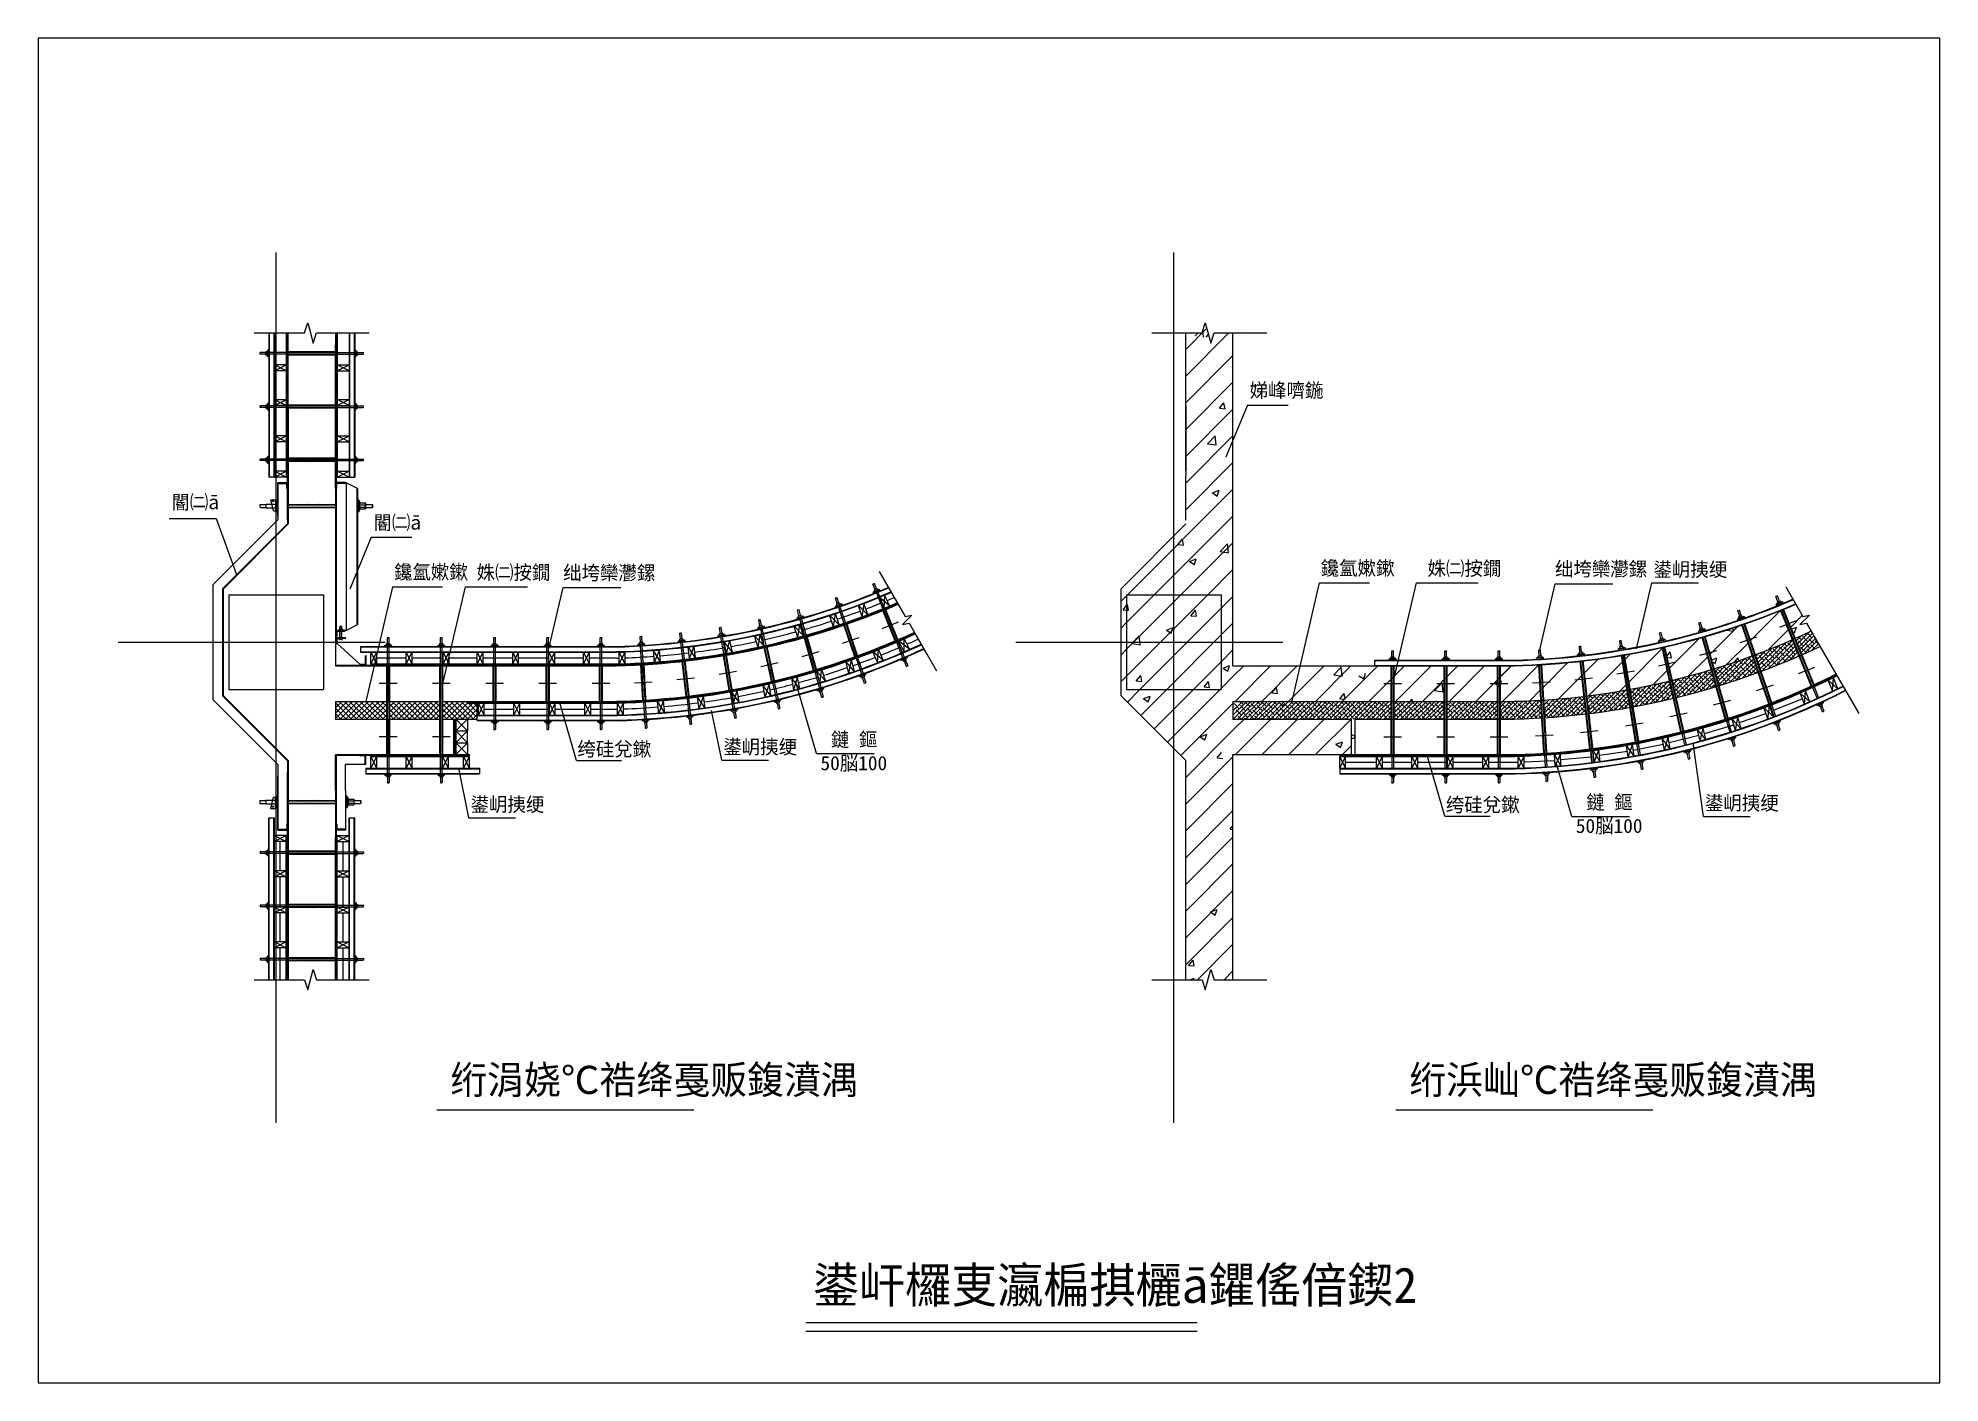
# Model space of a CAD drawing. Header units: metres. Extents: x 0 to 193, y 0 to 136.
import ezdxf

# ---------------------------------------------------------------- set-up
doc = ezdxf.new("R2010")
doc.units = ezdxf.units.M
doc.layers.add(' ', color=7, linetype='Continuous')

msp = doc.modelspace()

# ---------------------------------------------------------------- texts
for s, height, p in [('娣峰嚌鍦', 1.44, (122.98, 100.03)), ('閽㈡ā', 1.44, (13.54, 88.68)), ('閽㈡ā', 1.44, (34.05, 86.61)), ('鑱氳嫰鏉', 1.44, (36.13, 81.59)), ('姝㈡按鐗', 1.44, (44.52, 81.55)), ('绌垮欒灪鏍', 1.44, (53.3, 81.51)), ('鑱氳嫰鏉', 1.44, (130.19, 81.98)), ('姝㈡按鐗', 1.44, (141.04, 81.95)), ('绌垮欒灪鏍', 1.44, (153.97, 81.9)), ('鍙岄挗绠', 1.44, (163.97, 81.85)), (' 鏈 鏂', 1.44, (79.5, 64.59)), ('绔硅兌鏉', 1.44, (54.74, 63.62)), ('鍙岄挗绠', 1.44, (69.56, 63.84)), ('50脳100', 1.44, (79.42, 62.19)), (' 鏈 鏂', 1.44, (156.17, 58.22)), ('鍙岄挗绠', 1.44, (43.9, 58)), ('绔硅兌鏉', 1.44, (142.89, 57.97)), ('鍙岄挗绠', 1.44, (169.2, 58.14)), ('50脳100', 1.44, (156.09, 55.82)), ('绗涓娆℃祰绛戞贩鍑濆湡', 2.88, (41.84, 29.33)), ('绗浜屾℃祰绛戞贩鍑濆湡', 2.88, (139.18, 29.33)), ('鍙屽欏叓瀛楄掑欐ā鑺傜偣鍥2', 3.6, (78.64, 8.13))]:
    msp.add_text(s, height=height).set_placement(p)

# ---------------------------------------------------------------- linework, layer by layer
at = {"layer": ' '}
for p, q in [((21.95, 106.57), (27.04, 106.57)), ((23.41, 106.57), (23.41, 91.93)), ((23.46, 106.57), (23.46, 91.93)), ((23.94, 106.57), (23.94, 91.93)), ((23.99, 106.57), (23.99, 91.93)), ((25.19, 106.57), (25.19, 91.93)), ((25.24, 106.57), (25.24, 91.93)), ((25.28, 91.93), (25.28, 106.57)), ((25.33, 92.13), (25.33, 106.57)), ((25.38, 92.61), (25.38, 106.57)), ((27.04, 106.57), (27.37, 107.6)), ((27.37, 107.6), (27.93, 105.54)), ((27.93, 105.54), (28.26, 106.57)), ((28.26, 106.57), (33.61, 106.57)), ((30.23, 92.13), (30.23, 106.57)), ((30.28, 91.93), (30.28, 106.57)), ((30.32, 106.57), (30.32, 91.93)), ((30.37, 106.57), (30.37, 91.93)), ((31.57, 106.57), (31.57, 91.93)), ((31.62, 106.57), (31.62, 91.93)), ((32.1, 106.57), (32.1, 91.93)), ((32.15, 106.57), (32.15, 91.93)), ((113.06, 106.57), (118.15, 106.57)), ((116.49, 92.61), (116.49, 106.57)), ((118.15, 106.57), (118.48, 107.6)), ((118.48, 107.6), (119.04, 105.54)), ((119.04, 105.54), (119.37, 106.57)), ((119.37, 106.57), (124.72, 106.57)), ((121.29, 72.78), (121.29, 106.57)), ((23.35, 104.13), (23.35, 104.85)), ((30.18, 92.61), (30.18, 105.37)), ((32.21, 104.13), (32.21, 104.85)), ((23.99, 103.33), (23.99, 102.73)), ((31.57, 103.33), (31.57, 102.73)), ((23.35, 98.73), (23.35, 99.45)), ((23.99, 99.73), (23.99, 99.13)), ((31.57, 99.73), (31.57, 99.13)), ((32.21, 98.73), (32.21, 99.45)), ((23.99, 96.13), (23.99, 95.53)), ((31.57, 96.13), (31.57, 95.53)), ((23.35, 93.33), (23.35, 94.05)), ((32.21, 93.33), (32.21, 94.05)), ((23.99, 92.53), (23.99, 91.93)), ((31.57, 92.53), (31.57, 91.93)), ((85.38, 82.37), (88.02, 77.79)), ((84.79, 80.22), (85.46, 80.49)), ((176.44, 78.97), (177.11, 79.24)), ((177.39, 80.79), (179.13, 77.79)), ((77.03, 77.59), (77.72, 77.78)), ((80.94, 78.8), (81.63, 79.03)), ((85.68, 76.58), (87.34, 77.26)), ((88.69, 77.94), (87.73, 76.97)), ((88.02, 77.79), (88.69, 77.94)), ((172.53, 77.52), (173.21, 77.75)), ((176.78, 76.7), (178.45, 77.37)), ((179.8, 77.94), (178.84, 76.97)), ((179.13, 77.79), (179.8, 77.94)), ((64.97, 75.26), (65.68, 75.34)), ((69.03, 75.81), (69.74, 75.93)), ((73.05, 76.59), (73.75, 76.75)), ((81.64, 75.08), (83.35, 75.66)), ((87.73, 76.97), (88.41, 77.11)), ((88.41, 77.11), (91.21, 72.26)), ((88.41, 77.11), (90.16, 74.08)), ((164.49, 75.27), (165.2, 75.43)), ((168.54, 76.29), (169.23, 76.48)), ((172.76, 75.16), (174.47, 75.74)), ((178.84, 76.97), (179.52, 77.11)), ((179.52, 77.11), (184.81, 67.95)), ((179.52, 77.11), (181.27, 74.08)), ((32.73, 74.75), (58.72, 74.75)), ((32.73, 74.7), (58.72, 74.7)), ((32.73, 74.22), (58.72, 74.22)), ((32.73, 74.18), (58.72, 74.18)), ((33.78, 74.18), (34.38, 74.18)), ((34.38, 73.58), (37.38, 73.58)), ((35.18, 74.82), (35.9, 74.82)), ((37.38, 74.18), (37.98, 74.18)), ((37.98, 73.58), (40.86, 73.58)), ((40.58, 74.82), (41.3, 74.82)), ((40.98, 74.18), (41.58, 74.18)), ((41.03, 73.58), (41.13, 73.58)), ((41.73, 73.58), (44.58, 73.58)), ((44.58, 74.18), (45.18, 74.18)), ((45.18, 73.58), (48.18, 73.58)), ((45.98, 74.82), (46.7, 74.82)), ((48.18, 74.18), (48.78, 74.18)), ((48.78, 73.58), (51.86, 73.58)), ((51.38, 74.82), (52.1, 74.82)), ((51.78, 74.18), (52.38, 74.18)), ((52.46, 73.58), (55.38, 73.58)), ((55.38, 74.18), (55.98, 74.18)), ((56.78, 74.82), (57.5, 74.82)), ((58.98, 74.18), (59.58, 74.18)), ((60.88, 74.93), (61.6, 74.97)), ((62.48, 74.34), (63.08, 74.39)), ((66, 74.71), (66.6, 74.77)), ((77.55, 73.74), (79.28, 74.23)), ((87.55, 73.38), (88.22, 73.65)), ((135.69, 73.36), (149.83, 73.36)), ((137.13, 73.46), (137.85, 73.46)), ((142.53, 73.46), (143.25, 73.46)), ((147.93, 73.46), (148.65, 73.46)), ((152.1, 73.57), (152.82, 73.61)), ((156.26, 73.91), (156.98, 73.99)), ((160.4, 74.48), (161.11, 74.6)), ((168.66, 73.86), (170.4, 74.35)), ((33.78, 72.98), (58.72, 72.98)), ((33.78, 72.98), (33.78, 72.86)), ((33.78, 72.93), (58.72, 72.93)), ((33.78, 72.88), (58.72, 72.88)), ((33.98, 72.78), (33.98, 72.88)), ((33.98, 72.83), (58.72, 72.83)), ((33.98, 72.78), (58.72, 72.78)), ((64.85, 71.38), (66.64, 71.58)), ((69.12, 71.94), (70.9, 72.23)), ((73.36, 72.72), (75.12, 73.12)), ((83.33, 71.72), (84.01, 71.95)), ((121.29, 72.78), (149.83, 72.78)), ((135.69, 73.31), (149.83, 73.31)), ((135.69, 72.83), (149.83, 72.83)), ((156, 71.37), (157.79, 71.57)), ((160.26, 71.97), (162.04, 72.26)), ((164.49, 72.8), (166.25, 73.19)), ((178.68, 71.99), (180.35, 72.66)), ((36.44, 70.98), (34.64, 70.98)), ((41.84, 70.98), (40.04, 70.98)), ((47.24, 70.98), (45.44, 70.98)), ((52.64, 70.98), (50.84, 70.98)), ((58.04, 70.98), (56.24, 70.98)), ((60.55, 71.07), (62.35, 71.16)), ((79.03, 70.31), (79.73, 70.5)), ((136.59, 70.98), (138.39, 70.98)), ((141.99, 70.98), (143.79, 70.98)), ((147.39, 70.98), (149.19, 70.98)), ((151.7, 71.05), (153.49, 71.15)), ((174.43, 70.28), (176.14, 70.86)), ((65.81, 67.63), (66.52, 67.71)), ((70.28, 68.24), (71, 68.36)), ((74.69, 69.17), (75.39, 69.32)), ((165.64, 67.63), (167.4, 68.02)), ((170.08, 68.82), (171.81, 69.31)), ((180.55, 68.79), (181.21, 69.06)), ((45.98, 67.14), (46.7, 67.14)), ((51.38, 67.14), (52.1, 67.14)), ((56.78, 67.14), (57.5, 67.14)), ((61.3, 67.26), (62.02, 67.3)), ((151.99, 65.67), (153.79, 65.77)), ((156.58, 66.03), (158.37, 66.23)), ((161.14, 66.7), (162.91, 67)), ((176.12, 66.92), (176.81, 67.15)), ((36.44, 65.58), (34.64, 65.58)), ((41.84, 65.58), (40.04, 65.58)), ((121.29, 40.93), (121.29, 63.78)), ((136.59, 65.58), (138.39, 65.58)), ((141.99, 65.58), (143.79, 65.58)), ((147.39, 65.58), (149.19, 65.58)), ((167.04, 64.05), (167.75, 64.21)), ((171.59, 65.33), (172.28, 65.53)), ((116.49, 40.93), (116.49, 63.18)), ((152.74, 61.87), (153.46, 61.91)), ((157.54, 62.26), (158.26, 62.34)), ((162.31, 63.04), (163.02, 63.16)), ((35.18, 61.74), (35.9, 61.74)), ((40.58, 61.74), (41.3, 61.74)), ((137.13, 61.74), (137.85, 61.74)), ((142.53, 61.74), (143.25, 61.74)), ((147.93, 61.74), (148.65, 61.74)), ((23.41, 40.93), (23.41, 57.36)), ((23.46, 40.93), (23.46, 57.36)), ((23.94, 40.93), (23.94, 57.36)), ((23.99, 40.93), (23.99, 57.36)), ((31.57, 40.93), (31.57, 57.36)), ((31.62, 40.93), (31.62, 57.36)), ((32.1, 40.93), (32.1, 57.36)), ((32.15, 40.93), (32.15, 57.36)), ((23.35, 54.17), (23.35, 53.45)), ((23.99, 54.97), (23.99, 55.57)), ((24.59, 51.97), (24.59, 54.97)), ((25.19, 40.93), (25.19, 55.57)), ((25.24, 40.93), (25.24, 55.57)), ((25.28, 55.57), (25.28, 40.93)), ((25.33, 55.36), (25.33, 40.93)), ((25.38, 54.88), (25.38, 40.93)), ((30.18, 54.88), (30.18, 42.13)), ((30.23, 55.36), (30.23, 40.93)), ((30.28, 55.57), (30.28, 40.93)), ((30.32, 40.93), (30.32, 55.57)), ((30.37, 40.93), (30.37, 55.57)), ((30.97, 51.97), (30.97, 54.97)), ((31.57, 54.97), (31.57, 55.57)), ((32.21, 54.17), (32.21, 53.45)), ((23.99, 51.37), (23.99, 51.97)), ((24.59, 48.37), (24.59, 51.37)), ((30.97, 48.3), (30.97, 51.37)), ((31.57, 51.37), (31.57, 51.97)), ((23.35, 48.77), (23.35, 48.05)), ((23.99, 47.77), (23.99, 48.37)), ((31.57, 47.77), (31.57, 48.37)), ((32.21, 48.77), (32.21, 48.05)), ((24.59, 44.77), (24.59, 47.77)), ((30.97, 44.77), (30.97, 47.7)), ((23.99, 44.17), (23.99, 44.77)), ((31.57, 44.17), (31.57, 44.77)), ((23.35, 43.37), (23.35, 42.65)), ((24.59, 40.93), (24.59, 44.17)), ((30.97, 40.93), (30.97, 44.17)), ((32.21, 43.37), (32.21, 42.65)), ((21.95, 40.93), (27.04, 40.93)), ((27.04, 40.93), (27.37, 39.9)), ((27.37, 39.9), (27.93, 41.96)), ((27.93, 41.96), (28.26, 40.93)), ((28.26, 40.93), (33.61, 40.93)), ((113.06, 40.93), (118.15, 40.93)), ((118.15, 40.93), (118.48, 39.9)), ((118.48, 39.9), (119.04, 41.96)), ((119.04, 41.96), (119.37, 40.93)), ((119.37, 40.93), (124.72, 40.93))]:
    msp.add_line(p, q, dxfattribs=at)
for centre, radius, start, end in [((56.9, 149.56), 74.83, 271.36, 293.14), ((56.9, 149.56), 74.88, 271.36, 293.15), ((56.9, 149.56), 75.36, 271.36, 293.19), ((56.9, 149.56), 75.41, 271.36, 293.19), ((56.9, 149.56), 76.61, 271.36, 293.32), ((56.9, 149.56), 76.66, 271.36, 293.32), ((56.9, 149.56), 76.01, 290.9, 292.21), ((56.9, 149.56), 76.01, 292.66, 293.25), ((148.01, 149.56), 76.22, 271.36, 293.32), ((148.01, 149.56), 76.27, 271.36, 293.32), ((56.9, 149.56), 76.7, 271.36, 293.32), ((56.9, 149.56), 76.75, 271.36, 293.32), ((56.9, 149.56), 76.8, 271.36, 293.32), ((56.9, 149.56), 76.01, 285.73, 288.13), ((56.9, 149.56), 76.01, 288.58, 290.45), ((148.01, 149.56), 76.75, 271.36, 293.32), ((148.01, 149.56), 76.8, 271.36, 293.32), ((56.9, 145.77), 76.61, 271.36, 294.72), ((56.9, 145.77), 76.66, 271.36, 294.73), ((56.9, 145.77), 76.7, 271.36, 294.73), ((56.9, 145.77), 76.75, 271.36, 294.73), ((56.9, 145.77), 76.8, 271.36, 294.74), ((56.9, 149.56), 76.01, 282.62, 285.27), ((56.9, 145.77), 77.4, 293.85, 294.74), ((148.05, 144.04), 74.88, 271.36, 295.2), ((56.9, 149.56), 76.01, 271.36, 271.57), ((56.9, 145.77), 78, 271.36, 294.82), ((56.9, 145.77), 78.05, 271.36, 294.82), ((56.95, 145.24), 78, 271.36, 294.98), ((56.95, 145.24), 78.05, 271.36, 294.98), ((56.9, 149.56), 76.01, 272.02, 274.25), ((56.9, 149.56), 76.01, 274.7, 276.93), ((56.9, 149.56), 76.01, 277.38, 279.74), ((56.9, 149.56), 76.01, 280.2, 282.16), ((56.9, 145.77), 77.4, 289.47, 291.28), ((56.9, 145.77), 77.4, 291.72, 293.4), ((148.01, 144.16), 76.8, 271.36, 295.32), ((56.9, 145.77), 77.4, 285.2, 286.73), ((56.9, 145.77), 77.4, 287.17, 289.03), ((148.05, 140.37), 76.61, 271.36, 296.72), ((148.05, 140.37), 76.66, 271.36, 296.73), ((148.05, 140.37), 76.7, 271.36, 296.73), ((148.05, 140.37), 76.75, 271.36, 296.73), ((148.05, 140.37), 76.8, 271.36, 296.73), ((56.9, 145.77), 77.4, 277.97, 280.11), ((56.9, 145.77), 77.4, 280.56, 282.54), ((56.9, 145.77), 77.4, 282.99, 284.76), ((148.05, 140.37), 78, 271.36, 296.78), ((148.05, 140.37), 78.05, 271.36, 296.79), ((148.1, 139.84), 78, 271.36, 296.95), ((148.1, 139.84), 78.05, 271.36, 296.95), ((56.9, 145.77), 77.4, 271.36, 271.42), ((56.9, 145.77), 77.4, 271.86, 274.48), ((56.9, 145.77), 77.4, 274.92, 277.52), ((133.47, 65.58), 0.18, 0, 180), ((133.47, 65.58), 0.18, -180, 0)]:
    msp.add_arc(centre, radius, start, end, dxfattribs=at)
for p, q in [((24.18, 26.41), (24.18, 114.75)), ((115.29, 26.41), (115.29, 114.75)), ((30.18, 106.57), (30.18, 92.13)), ((30.25, 106.57), (30.25, 76.38)), ((116.49, 104.9), (118.63, 107.04)), ((116.49, 102.19), (120.87, 106.57)), ((117.27, 106.29), (117.27, 106.29)), ((117.45, 106.27), (117.74, 106.57)), ((118.31, 106.14), (118.23, 106.81)), ((118.57, 106.15), (118.8, 106.42)), ((122.17, 106.34), (122.17, 106.34)), ((22.53, 104.55), (22.55, 104.57)), ((22.53, 104.43), (22.53, 104.55)), ((22.53, 104.43), (22.55, 104.41)), ((23.13, 104.57), (22.55, 104.57)), ((23.13, 104.41), (22.55, 104.41)), ((23.27, 104.65), (23.13, 104.65)), ((23.13, 104.33), (23.13, 104.65)), ((23.27, 104.33), (23.13, 104.33)), ((23.35, 104.85), (23.27, 104.73)), ((23.27, 104.25), (23.27, 104.73)), ((23.35, 104.13), (23.27, 104.25)), ((23.42, 104.85), (23.35, 104.85)), ((23.35, 104.85), (23.35, 104.72)), ((25.19, 104.57), (23.47, 104.57)), ((25.19, 104.41), (23.47, 104.41)), ((30.18, 104.65), (25.38, 104.65)), ((30.18, 104.61), (25.38, 104.61)), ((30.18, 104.57), (25.38, 104.57)), ((30.18, 104.41), (25.38, 104.41)), ((30.18, 104.37), (25.38, 104.37)), ((30.18, 104.33), (25.38, 104.33)), ((25.39, 104.65), (25.43, 104.61)), ((25.51, 104.37), (25.54, 104.33)), ((25.56, 104.65), (25.59, 104.61)), ((25.56, 104.37), (25.6, 104.33)), ((25.61, 104.65), (25.65, 104.61)), ((25.62, 104.37), (25.65, 104.33)), ((25.66, 104.65), (25.7, 104.61)), ((25.67, 104.37), (25.71, 104.33)), ((25.72, 104.65), (25.75, 104.61)), ((25.83, 104.37), (25.87, 104.33)), ((25.88, 104.65), (25.91, 104.61)), ((25.89, 104.37), (25.92, 104.33)), ((25.93, 104.65), (25.97, 104.61)), ((25.94, 104.37), (25.98, 104.33)), ((25.99, 104.65), (26.02, 104.61)), ((25.99, 104.37), (26.03, 104.33)), ((26.04, 104.65), (26.08, 104.61)), ((26.15, 104.37), (26.19, 104.33)), ((26.2, 104.65), (26.24, 104.61)), ((26.21, 104.37), (26.24, 104.33)), ((26.26, 104.65), (26.29, 104.61)), ((26.26, 104.37), (26.3, 104.33)), ((26.31, 104.65), (26.35, 104.61)), ((26.32, 104.37), (26.35, 104.33)), ((26.36, 104.65), (26.4, 104.61)), ((26.48, 104.37), (26.51, 104.33)), ((26.53, 104.65), (26.56, 104.61)), ((26.53, 104.37), (26.57, 104.33)), ((26.58, 104.65), (26.62, 104.61)), ((26.59, 104.37), (26.62, 104.33)), ((26.63, 104.65), (26.67, 104.61)), ((26.64, 104.37), (26.68, 104.33)), ((26.69, 104.65), (26.72, 104.61)), ((26.8, 104.37), (26.84, 104.33)), ((26.85, 104.65), (26.88, 104.61)), ((26.86, 104.37), (26.89, 104.33)), ((26.9, 104.65), (26.94, 104.61)), ((26.91, 104.37), (26.95, 104.33)), ((26.96, 104.65), (26.99, 104.61)), ((26.96, 104.37), (27, 104.33)), ((27.01, 104.65), (27.05, 104.61)), ((27.12, 104.37), (27.16, 104.33)), ((27.17, 104.65), (27.21, 104.61)), ((27.18, 104.37), (27.21, 104.33)), ((27.23, 104.65), (27.26, 104.61)), ((27.23, 104.37), (27.27, 104.33)), ((27.28, 104.65), (27.32, 104.61)), ((27.29, 104.37), (27.32, 104.33)), ((27.33, 104.65), (27.37, 104.61)), ((27.45, 104.37), (27.48, 104.33)), ((27.5, 104.65), (27.53, 104.61)), ((27.5, 104.37), (27.54, 104.33)), ((27.55, 104.65), (27.59, 104.61)), ((27.56, 104.37), (27.59, 104.33)), ((27.6, 104.65), (27.64, 104.61)), ((27.61, 104.37), (27.65, 104.33)), ((27.66, 104.65), (27.69, 104.61)), ((28.99, 104.57), (27.7, 104.57)), ((28.99, 104.41), (27.7, 104.41)), ((27.77, 104.37), (27.81, 104.33)), ((27.82, 104.65), (27.85, 104.61)), ((27.83, 104.37), (27.86, 104.33)), ((27.87, 104.65), (27.91, 104.61)), ((27.88, 104.37), (27.92, 104.33)), ((27.93, 104.65), (27.96, 104.61)), ((27.93, 104.37), (27.97, 104.33)), ((27.98, 104.65), (28.02, 104.61)), ((28.09, 104.37), (28.13, 104.33)), ((28.14, 104.65), (28.18, 104.61)), ((28.15, 104.37), (28.18, 104.33)), ((28.2, 104.65), (28.23, 104.61)), ((28.2, 104.37), (28.24, 104.33)), ((28.25, 104.65), (28.29, 104.61)), ((28.26, 104.37), (28.29, 104.33)), ((28.3, 104.65), (28.34, 104.61)), ((28.45, 104.37), (28.41, 104.33)), ((28.45, 104.65), (28.42, 104.61)), ((28.42, 104.37), (28.45, 104.33)), ((28.5, 104.37), (28.46, 104.33)), ((28.47, 104.65), (28.5, 104.61)), ((28.51, 104.65), (28.47, 104.61)), ((28.47, 104.37), (28.51, 104.33)), ((28.52, 104.65), (28.56, 104.61)), ((28.55, 104.37), (28.52, 104.33)), ((28.53, 104.37), (28.56, 104.33)), ((28.57, 104.65), (28.61, 104.61)), ((28.58, 104.37), (28.62, 104.33)), ((28.63, 104.65), (28.66, 104.61)), ((28.67, 104.65), (28.63, 104.61)), ((28.72, 104.37), (28.68, 104.33)), ((28.72, 104.65), (28.69, 104.61)), ((28.77, 104.37), (28.73, 104.33)), ((28.78, 104.65), (28.74, 104.61)), ((28.74, 104.37), (28.78, 104.33)), ((28.79, 104.65), (28.82, 104.61)), ((28.83, 104.65), (28.79, 104.61)), ((28.82, 104.37), (28.79, 104.33)), ((28.8, 104.37), (28.83, 104.33)), ((28.84, 104.65), (28.88, 104.61)), ((28.88, 104.37), (28.84, 104.33)), ((28.85, 104.37), (28.89, 104.33)), ((28.9, 104.65), (28.93, 104.61)), ((28.9, 104.37), (28.94, 104.33)), ((28.95, 104.65), (28.99, 104.61)), ((28.99, 104.65), (28.96, 104.61)), ((29.36, 104.65), (29.32, 104.61)), ((29.35, 104.37), (29.32, 104.33)), ((29.41, 104.37), (29.37, 104.33)), ((29.52, 104.65), (29.49, 104.61)), ((29.57, 104.37), (29.53, 104.33)), ((29.58, 104.65), (29.54, 104.61)), ((29.63, 104.65), (29.59, 104.61)), ((29.62, 104.37), (29.59, 104.33)), ((29.68, 104.37), (29.64, 104.33)), ((29.68, 104.65), (29.65, 104.61)), ((29.73, 104.37), (29.69, 104.33)), ((29.84, 104.65), (29.81, 104.61)), ((29.9, 104.65), (29.86, 104.61)), ((29.89, 104.37), (29.86, 104.33)), ((29.95, 104.37), (29.91, 104.33)), ((29.95, 104.65), (29.92, 104.61)), ((30, 104.37), (29.96, 104.33)), ((30.01, 104.65), (29.97, 104.61)), ((30.05, 104.37), (30.02, 104.33)), ((30.17, 104.65), (30.13, 104.61)), ((30.18, 92.61), (30.18, 105.37)), ((30.37, 104.57), (32.09, 104.57)), ((30.37, 104.41), (32.09, 104.41)), ((32.14, 104.85), (32.21, 104.85)), ((32.21, 104.85), (32.29, 104.73)), ((32.21, 104.85), (32.21, 104.72)), ((32.21, 104.13), (32.29, 104.25)), ((32.29, 104.25), (32.29, 104.73)), ((32.29, 104.65), (32.44, 104.65)), ((32.29, 104.33), (32.44, 104.33)), ((32.44, 104.33), (32.44, 104.65)), ((32.44, 104.33), (32.44, 104.65)), ((32.44, 104.57), (33.01, 104.57)), ((32.44, 104.41), (33.01, 104.41)), ((33.04, 104.55), (33.01, 104.57)), ((33.04, 104.43), (33.01, 104.41)), ((33.04, 104.43), (33.04, 104.55)), ((116.49, 99.47), (121.29, 104.27)), ((117.19, 105.62), (117.19, 105.62)), ((118.56, 104.53), (118.56, 104.53)), ((23.42, 104.13), (23.35, 104.13)), ((25.19, 103.33), (23.99, 103.33)), ((23.99, 102.73), (25.19, 103.33)), ((25.19, 102.73), (23.99, 103.33)), ((25.19, 102.73), (23.99, 102.73)), ((30.37, 103.33), (31.57, 103.33)), ((30.37, 102.73), (31.57, 103.33)), ((31.57, 102.73), (30.37, 103.33)), ((30.37, 102.73), (31.57, 102.73)), ((32.14, 104.13), (32.21, 104.13)), ((116.91, 103.76), (116.91, 103.76)), ((117.07, 102.42), (117.07, 102.42)), ((119.31, 104.07), (119.31, 104.07)), ((116.49, 96.76), (121.29, 101.56)), ((116.49, 101.42), (116.5, 101.42)), ((116.49, 101.39), (116.5, 101.42)), ((120.42, 100.77), (120.42, 100.77)), ((120.53, 101.17), (120.53, 101.17)), ((22.53, 99.15), (22.55, 99.17)), ((22.53, 99.03), (22.53, 99.15)), ((22.53, 99.03), (22.55, 99.01)), ((23.13, 99.17), (22.55, 99.17)), ((23.13, 99.01), (22.55, 99.01)), ((23.27, 99.25), (23.13, 99.25)), ((23.13, 98.93), (23.13, 99.25)), ((23.27, 98.93), (23.13, 98.93)), ((23.35, 99.45), (23.27, 99.33)), ((23.27, 98.85), (23.27, 99.33)), ((23.35, 98.73), (23.27, 98.85)), ((23.42, 99.45), (23.35, 99.45)), ((23.35, 99.45), (23.35, 99.32)), ((23.42, 98.73), (23.35, 98.73)), ((25.19, 99.17), (23.47, 99.17)), ((25.19, 99.01), (23.47, 99.01)), ((25.19, 99.79), (23.99, 99.79)), ((23.99, 99.19), (25.19, 99.79)), ((25.19, 99.19), (23.99, 99.79)), ((25.19, 99.19), (23.99, 99.19)), ((30.18, 99.25), (25.38, 99.25)), ((30.18, 99.21), (25.38, 99.21)), ((25.38, 99.18), (25.38, 92.13)), ((30.18, 99.17), (25.38, 99.17)), ((30.18, 99.01), (25.38, 99.01)), ((30.18, 98.97), (25.38, 98.97)), ((30.18, 98.93), (25.38, 98.93)), ((25.39, 99.25), (25.43, 99.21)), ((25.51, 98.97), (25.54, 98.93)), ((25.56, 99.25), (25.59, 99.21)), ((25.56, 98.97), (25.6, 98.93)), ((25.61, 99.25), (25.65, 99.21)), ((25.62, 98.97), (25.65, 98.93)), ((25.66, 99.25), (25.7, 99.21)), ((25.67, 98.97), (25.71, 98.93)), ((25.72, 99.25), (25.75, 99.21)), ((25.83, 98.97), (25.87, 98.93)), ((25.88, 99.25), (25.91, 99.21)), ((25.89, 98.97), (25.92, 98.93)), ((25.93, 99.25), (25.97, 99.21)), ((25.94, 98.97), (25.98, 98.93)), ((25.99, 99.25), (26.02, 99.21)), ((25.99, 98.97), (26.03, 98.93)), ((26.04, 99.25), (26.08, 99.21)), ((26.15, 98.97), (26.19, 98.93)), ((26.2, 99.25), (26.24, 99.21)), ((26.21, 98.97), (26.24, 98.93)), ((26.26, 99.25), (26.29, 99.21)), ((26.26, 98.97), (26.3, 98.93)), ((26.31, 99.25), (26.35, 99.21)), ((26.32, 98.97), (26.35, 98.93)), ((26.36, 99.25), (26.4, 99.21)), ((26.48, 98.97), (26.51, 98.93)), ((26.53, 99.25), (26.56, 99.21)), ((26.53, 98.97), (26.57, 98.93)), ((26.58, 99.25), (26.62, 99.21)), ((26.59, 98.97), (26.62, 98.93)), ((26.63, 99.25), (26.67, 99.21)), ((26.64, 98.97), (26.68, 98.93)), ((26.69, 99.25), (26.72, 99.21)), ((26.8, 98.97), (26.84, 98.93)), ((26.85, 99.25), (26.88, 99.21)), ((26.86, 98.97), (26.89, 98.93)), ((26.9, 99.25), (26.94, 99.21)), ((26.91, 98.97), (26.95, 98.93)), ((26.96, 99.25), (26.99, 99.21)), ((26.96, 98.97), (27, 98.93)), ((27.01, 99.25), (27.05, 99.21)), ((27.12, 98.97), (27.16, 98.93)), ((27.17, 99.25), (27.21, 99.21)), ((27.18, 98.97), (27.21, 98.93)), ((27.23, 99.25), (27.26, 99.21)), ((27.23, 98.97), (27.27, 98.93)), ((27.28, 99.25), (27.32, 99.21)), ((27.29, 98.97), (27.32, 98.93)), ((27.33, 99.25), (27.37, 99.21)), ((27.45, 98.97), (27.48, 98.93)), ((27.5, 99.25), (27.53, 99.21)), ((27.5, 98.97), (27.54, 98.93)), ((27.55, 99.25), (27.59, 99.21)), ((27.56, 98.97), (27.59, 98.93)), ((27.6, 99.25), (27.64, 99.21)), ((27.61, 98.97), (27.65, 98.93)), ((27.66, 99.25), (27.69, 99.21)), ((28.99, 99.17), (27.7, 99.17)), ((28.99, 99.01), (27.7, 99.01)), ((27.77, 98.97), (27.81, 98.93)), ((27.82, 99.25), (27.85, 99.21)), ((27.83, 98.97), (27.86, 98.93)), ((27.87, 99.25), (27.91, 99.21)), ((27.88, 98.97), (27.92, 98.93)), ((27.93, 99.25), (27.96, 99.21)), ((27.93, 98.97), (27.97, 98.93)), ((27.98, 99.25), (28.02, 99.21)), ((28.09, 98.97), (28.13, 98.93)), ((28.14, 99.25), (28.18, 99.21)), ((28.15, 98.97), (28.18, 98.93)), ((28.2, 99.25), (28.23, 99.21)), ((28.2, 98.97), (28.24, 98.93)), ((28.25, 99.25), (28.29, 99.21)), ((28.26, 98.97), (28.29, 98.93)), ((28.3, 99.25), (28.34, 99.21)), ((28.45, 98.97), (28.41, 98.93)), ((28.45, 99.25), (28.42, 99.21)), ((28.42, 98.97), (28.45, 98.93)), ((28.5, 98.97), (28.46, 98.93)), ((28.47, 99.25), (28.5, 99.21)), ((28.51, 99.25), (28.47, 99.21)), ((28.47, 98.97), (28.51, 98.93)), ((28.52, 99.25), (28.56, 99.21)), ((28.55, 98.97), (28.52, 98.93)), ((28.53, 98.97), (28.56, 98.93)), ((28.57, 99.25), (28.61, 99.21)), ((28.58, 98.97), (28.62, 98.93)), ((28.63, 99.25), (28.66, 99.21)), ((28.67, 99.25), (28.63, 99.21)), ((28.72, 98.97), (28.68, 98.93)), ((28.72, 99.25), (28.69, 99.21)), ((28.77, 98.97), (28.73, 98.93)), ((28.78, 99.25), (28.74, 99.21)), ((28.74, 98.97), (28.78, 98.93)), ((28.79, 99.25), (28.82, 99.21)), ((28.83, 99.25), (28.79, 99.21)), ((28.82, 98.97), (28.79, 98.93)), ((28.8, 98.97), (28.83, 98.93)), ((28.84, 99.25), (28.88, 99.21)), ((28.88, 98.97), (28.84, 98.93)), ((28.85, 98.97), (28.89, 98.93)), ((28.9, 99.25), (28.93, 99.21)), ((28.9, 98.97), (28.94, 98.93)), ((28.95, 99.25), (28.99, 99.21)), ((28.99, 99.25), (28.96, 99.21)), ((29.36, 99.25), (29.32, 99.21)), ((29.35, 98.97), (29.32, 98.93)), ((29.41, 98.97), (29.37, 98.93)), ((29.52, 99.25), (29.49, 99.21)), ((29.57, 98.97), (29.53, 98.93)), ((29.58, 99.25), (29.54, 99.21)), ((29.63, 99.25), (29.59, 99.21)), ((29.62, 98.97), (29.59, 98.93)), ((29.68, 98.97), (29.64, 98.93)), ((29.68, 99.25), (29.65, 99.21)), ((29.73, 98.97), (29.69, 98.93)), ((29.84, 99.25), (29.81, 99.21)), ((29.9, 99.25), (29.86, 99.21)), ((29.89, 98.97), (29.86, 98.93)), ((29.95, 98.97), (29.91, 98.93)), ((29.95, 99.25), (29.92, 99.21)), ((30, 98.97), (29.96, 98.93)), ((30.01, 99.25), (29.97, 99.21)), ((30.05, 98.97), (30.02, 98.93)), ((30.17, 99.25), (30.13, 99.21)), ((30.18, 99.18), (30.18, 92.13)), ((30.37, 99.2), (31.57, 99.8)), ((31.57, 99.2), (30.37, 99.8)), ((30.37, 99.8), (31.57, 99.8)), ((30.37, 99.2), (31.57, 99.2)), ((30.37, 99.17), (32.09, 99.17)), ((30.37, 99.01), (32.09, 99.01)), ((32.14, 99.45), (32.21, 99.45)), ((32.14, 98.73), (32.21, 98.73)), ((32.21, 99.45), (32.29, 99.33)), ((32.21, 99.45), (32.21, 99.32)), ((32.21, 98.73), (32.29, 98.85)), ((32.29, 98.85), (32.29, 99.33)), ((32.29, 99.25), (32.44, 99.25)), ((32.29, 98.93), (32.44, 98.93)), ((32.44, 98.93), (32.44, 99.25)), ((32.44, 98.93), (32.44, 99.25)), ((32.44, 99.17), (33.01, 99.17)), ((32.44, 99.01), (33.01, 99.01)), ((33.04, 99.15), (33.01, 99.17)), ((33.04, 99.03), (33.01, 99.01)), ((33.04, 99.03), (33.04, 99.15)), ((116.49, 99.18), (116.49, 92.13)), ((116.49, 94.04), (121.29, 98.84)), ((116.79, 100.29), (116.79, 100.29)), ((116.95, 99.22), (116.95, 99.22)), ((117.43, 100.1), (117.43, 100.1)), ((118.16, 98.81), (118.16, 98.81)), ((119.91, 98.93), (120.37, 99.48)), ((119.91, 98.93), (120.48, 98.88)), ((120.48, 98.88), (120.37, 99.48)), ((122.75, 99.25), (120.58, 93.97)), ((122.75, 99.25), (126.88, 99.25)), ((117.9, 96.98), (117.9, 96.98)), ((120.46, 96.7), (120.46, 96.7)), ((25.19, 96.13), (23.99, 96.13)), ((23.99, 95.53), (25.19, 96.13)), ((25.19, 95.53), (23.99, 96.13)), ((25.19, 95.53), (23.99, 95.53)), ((30.37, 95.53), (31.57, 96.13)), ((31.57, 95.53), (30.37, 96.13)), ((30.37, 96.13), (31.57, 96.13)), ((30.37, 95.53), (31.57, 95.53)), ((116.49, 91.33), (121.29, 96.13)), ((116.84, 96.03), (116.84, 96.03)), ((118.62, 96.29), (118.62, 96.29)), ((118.72, 95.33), (119.47, 96.11)), ((118.72, 95.33), (119.58, 95.2)), ((119.58, 95.2), (119.47, 96.11)), ((22.53, 93.75), (22.55, 93.77)), ((22.53, 93.63), (22.53, 93.75)), ((22.53, 93.63), (22.55, 93.61)), ((23.13, 93.77), (22.55, 93.77)), ((23.13, 93.61), (22.55, 93.61)), ((23.27, 93.85), (23.13, 93.85)), ((23.13, 93.53), (23.13, 93.85)), ((23.27, 93.53), (23.13, 93.53)), ((23.35, 94.05), (23.27, 93.93)), ((23.27, 93.45), (23.27, 93.93)), ((23.35, 93.33), (23.27, 93.45)), ((23.35, 94.05), (23.35, 93.92)), ((23.42, 94.05), (23.35, 94.05)), ((23.42, 93.33), (23.35, 93.33)), ((25.19, 93.77), (23.47, 93.77)), ((25.19, 93.61), (23.47, 93.61)), ((30.18, 93.85), (25.38, 93.85)), ((30.18, 93.81), (25.38, 93.81)), ((30.18, 93.77), (25.38, 93.77)), ((30.18, 93.61), (25.38, 93.61)), ((30.18, 93.57), (25.38, 93.57)), ((30.18, 93.53), (25.38, 93.53)), ((25.38, 92.13), (25.38, 92.96)), ((25.39, 93.85), (25.43, 93.81)), ((25.51, 93.57), (25.54, 93.53)), ((25.56, 93.85), (25.59, 93.81)), ((25.56, 93.57), (25.6, 93.53)), ((25.61, 93.85), (25.65, 93.81)), ((25.62, 93.57), (25.65, 93.53)), ((25.66, 93.85), (25.7, 93.81)), ((25.67, 93.57), (25.71, 93.53)), ((25.72, 93.85), (25.75, 93.81)), ((25.83, 93.57), (25.87, 93.53)), ((25.88, 93.85), (25.91, 93.81)), ((25.89, 93.57), (25.92, 93.53)), ((25.93, 93.85), (25.97, 93.81)), ((25.94, 93.57), (25.98, 93.53)), ((25.99, 93.85), (26.02, 93.81)), ((25.99, 93.57), (26.03, 93.53)), ((26.04, 93.85), (26.08, 93.81)), ((26.15, 93.57), (26.19, 93.53)), ((26.2, 93.85), (26.24, 93.81)), ((26.21, 93.57), (26.24, 93.53)), ((26.26, 93.85), (26.29, 93.81)), ((26.26, 93.57), (26.3, 93.53)), ((26.31, 93.85), (26.35, 93.81)), ((26.32, 93.57), (26.35, 93.53)), ((26.36, 93.85), (26.4, 93.81)), ((26.48, 93.57), (26.51, 93.53)), ((26.53, 93.85), (26.56, 93.81)), ((26.53, 93.57), (26.57, 93.53)), ((26.58, 93.85), (26.62, 93.81)), ((26.59, 93.57), (26.62, 93.53)), ((26.63, 93.85), (26.67, 93.81)), ((26.64, 93.57), (26.68, 93.53)), ((26.69, 93.85), (26.72, 93.81)), ((26.8, 93.57), (26.84, 93.53)), ((26.85, 93.85), (26.88, 93.81)), ((26.86, 93.57), (26.89, 93.53)), ((26.9, 93.85), (26.94, 93.81)), ((26.91, 93.57), (26.95, 93.53)), ((26.96, 93.85), (26.99, 93.81)), ((26.96, 93.57), (27, 93.53)), ((27.01, 93.85), (27.05, 93.81)), ((27.12, 93.57), (27.16, 93.53)), ((27.17, 93.85), (27.21, 93.81)), ((27.18, 93.57), (27.21, 93.53)), ((27.23, 93.85), (27.26, 93.81)), ((27.23, 93.57), (27.27, 93.53)), ((27.28, 93.85), (27.32, 93.81)), ((27.29, 93.57), (27.32, 93.53)), ((27.33, 93.85), (27.37, 93.81)), ((27.45, 93.57), (27.48, 93.53)), ((27.5, 93.85), (27.53, 93.81)), ((27.5, 93.57), (27.54, 93.53)), ((27.55, 93.85), (27.59, 93.81)), ((27.56, 93.57), (27.59, 93.53)), ((27.6, 93.85), (27.64, 93.81)), ((27.61, 93.57), (27.65, 93.53)), ((27.66, 93.85), (27.69, 93.81)), ((28.99, 93.77), (27.7, 93.77)), ((28.99, 93.61), (27.7, 93.61)), ((27.77, 93.57), (27.81, 93.53)), ((27.82, 93.85), (27.85, 93.81)), ((27.83, 93.57), (27.86, 93.53)), ((27.87, 93.85), (27.91, 93.81)), ((27.88, 93.57), (27.92, 93.53)), ((27.93, 93.85), (27.96, 93.81)), ((27.93, 93.57), (27.97, 93.53)), ((27.98, 93.85), (28.02, 93.81)), ((28.09, 93.57), (28.13, 93.53)), ((28.14, 93.85), (28.18, 93.81)), ((28.15, 93.57), (28.18, 93.53)), ((28.2, 93.85), (28.23, 93.81)), ((28.2, 93.57), (28.24, 93.53)), ((28.25, 93.85), (28.29, 93.81)), ((28.26, 93.57), (28.29, 93.53)), ((28.3, 93.85), (28.34, 93.81)), ((28.45, 93.57), (28.41, 93.53)), ((28.45, 93.85), (28.42, 93.81)), ((28.42, 93.57), (28.45, 93.53)), ((28.5, 93.57), (28.46, 93.53)), ((28.51, 93.85), (28.47, 93.81)), ((28.47, 93.85), (28.5, 93.81)), ((28.47, 93.57), (28.51, 93.53)), ((28.52, 93.85), (28.56, 93.81)), ((28.55, 93.57), (28.52, 93.53)), ((28.53, 93.57), (28.56, 93.53)), ((28.57, 93.85), (28.61, 93.81)), ((28.58, 93.57), (28.62, 93.53)), ((28.67, 93.85), (28.63, 93.81)), ((28.63, 93.85), (28.66, 93.81)), ((28.72, 93.57), (28.68, 93.53)), ((28.72, 93.85), (28.69, 93.81)), ((28.77, 93.57), (28.73, 93.53)), ((28.78, 93.85), (28.74, 93.81)), ((28.74, 93.57), (28.78, 93.53)), ((28.83, 93.85), (28.79, 93.81)), ((28.79, 93.85), (28.82, 93.81)), ((28.82, 93.57), (28.79, 93.53)), ((28.8, 93.57), (28.83, 93.53)), ((28.84, 93.85), (28.88, 93.81)), ((28.88, 93.57), (28.84, 93.53)), ((28.85, 93.57), (28.89, 93.53)), ((28.9, 93.85), (28.93, 93.81)), ((28.9, 93.57), (28.94, 93.53)), ((28.95, 93.85), (28.99, 93.81)), ((28.99, 93.85), (28.96, 93.81)), ((29.36, 93.85), (29.32, 93.81)), ((29.35, 93.57), (29.32, 93.53)), ((29.41, 93.57), (29.37, 93.53)), ((29.52, 93.85), (29.49, 93.81)), ((29.57, 93.57), (29.53, 93.53)), ((29.58, 93.85), (29.54, 93.81)), ((29.63, 93.85), (29.59, 93.81)), ((29.62, 93.57), (29.59, 93.53)), ((29.68, 93.57), (29.64, 93.53)), ((29.68, 93.85), (29.65, 93.81)), ((29.73, 93.57), (29.69, 93.53)), ((29.84, 93.85), (29.81, 93.81)), ((29.9, 93.85), (29.86, 93.81)), ((29.89, 93.57), (29.86, 93.53)), ((29.95, 93.57), (29.91, 93.53)), ((29.95, 93.85), (29.92, 93.81)), ((30, 93.57), (29.96, 93.53)), ((30.01, 93.85), (29.97, 93.81)), ((30.05, 93.57), (30.02, 93.53)), ((30.17, 93.85), (30.13, 93.81)), ((30.18, 92.13), (30.18, 92.96)), ((30.37, 93.77), (32.09, 93.77)), ((30.37, 93.61), (32.09, 93.61)), ((32.14, 94.05), (32.21, 94.05)), ((32.14, 93.33), (32.21, 93.33)), ((32.21, 94.05), (32.21, 93.92)), ((32.21, 94.05), (32.29, 93.93)), ((32.21, 93.33), (32.29, 93.45)), ((32.29, 93.45), (32.29, 93.93)), ((32.29, 93.85), (32.44, 93.85)), ((32.29, 93.53), (32.44, 93.53)), ((32.44, 93.53), (32.44, 93.85)), ((32.44, 93.53), (32.44, 93.85)), ((32.44, 93.77), (33.01, 93.77)), ((32.44, 93.61), (33.01, 93.61)), ((33.04, 93.75), (33.01, 93.77)), ((33.04, 93.63), (33.01, 93.61)), ((33.04, 93.63), (33.04, 93.75)), ((116.49, 88.61), (121.29, 93.41)), ((116.72, 92.83), (116.72, 92.83)), ((23.99, 91.93), (23.41, 91.93)), ((25.19, 91.93), (23.99, 92.53)), ((23.99, 91.93), (25.19, 92.53)), ((25.19, 92.53), (23.99, 92.53)), ((25.19, 91.93), (23.99, 91.93)), ((24.35, 87.99), (24.35, 91.38)), ((24.35, 91.38), (24.35, 87.61)), ((24.35, 91.38), (25.31, 91.38)), ((24.35, 91.34), (24.35, 91.38)), ((24.38, 91.3), (25.2, 91.3)), ((25.19, 91.93), (25.31, 91.93)), ((25.24, 90.81), (25.24, 91.27)), ((25.27, 90.78), (25.31, 90.78)), ((25.28, 92.13), (25.38, 92.13)), ((25.31, 87.6), (25.31, 92.13)), ((25.31, 92.13), (25.31, 87.21)), ((25.31, 92.1), (25.38, 92.1)), ((25.38, 92.13), (25.38, 92.58)), ((25.38, 92.1), (25.38, 87.18)), ((25.38, 87.57), (25.38, 92.1)), ((25.38, 90.81), (25.38, 92.1)), ((30.18, 92.13), (30.18, 92.58)), ((30.18, 92.13), (30.18, 92.58)), ((30.28, 92.13), (30.18, 92.13)), ((30.18, 92.1), (30.18, 76.38)), ((30.25, 92.1), (30.18, 92.1)), ((30.18, 90.81), (30.18, 92.1)), ((30.37, 91.93), (30.25, 91.93)), ((31.21, 91.38), (30.25, 91.38)), ((30.29, 90.78), (30.25, 90.78)), ((30.32, 90.81), (30.32, 91.27)), ((31.18, 91.3), (30.36, 91.3)), ((31.57, 91.93), (30.37, 92.53)), ((30.37, 91.93), (31.57, 92.53)), ((30.37, 92.53), (31.57, 92.53)), ((30.37, 91.93), (31.57, 91.93)), ((32.41, 90.78), (31.21, 91.38)), ((31.21, 91.34), (31.21, 91.38)), ((31.26, 91.35), (31.26, 76.38)), ((31.57, 91.93), (32.15, 91.93)), ((32.36, 90.8), (32.36, 76.96)), ((32.41, 90.78), (32.41, 76.98)), ((116.49, 87.57), (116.49, 92.1)), ((116.49, 90.81), (116.49, 92.1)), ((116.75, 91.38), (116.75, 91.38)), ((118.53, 92.38), (118.53, 92.38)), ((121.24, 91.71), (121.29, 91.77)), ((22.56, 89.14), (22.58, 89.17)), ((22.56, 88.88), (22.56, 89.14)), ((22.56, 88.88), (22.58, 88.86)), ((22.58, 89.17), (23.16, 89.17)), ((22.58, 88.86), (23.16, 88.86)), ((23.16, 88.83), (23.16, 89.19)), ((23.16, 89.19), (23.73, 89.19)), ((23.16, 88.83), (23.82, 88.83)), ((23.62, 89.64), (24.12, 89.64)), ((23.9, 88.5), (23.62, 89.64)), ((23.73, 89.19), (24.12, 89.19)), ((23.82, 88.83), (24.12, 88.83)), ((24.12, 88.5), (24.12, 89.64)), ((24.24, 89.61), (24.12, 89.37)), ((24.24, 89.61), (24.36, 89.61)), ((24.24, 88.41), (24.24, 89.61)), ((25.31, 89.19), (25.38, 89.19)), ((25.31, 88.83), (25.38, 88.83)), ((25.38, 89.17), (30.18, 89.17)), ((25.38, 89.13), (30.18, 89.13)), ((25.38, 88.89), (30.18, 88.89)), ((25.38, 88.86), (30.18, 88.86)), ((25.44, 89.13), (25.4, 89.17)), ((25.55, 88.86), (25.52, 88.89)), ((25.6, 89.13), (25.56, 89.17)), ((25.61, 88.86), (25.57, 88.89)), ((25.65, 89.13), (25.62, 89.17)), ((25.71, 89.13), (25.67, 89.17)), ((25.71, 88.86), (25.68, 88.89)), ((25.76, 89.13), (25.73, 89.17)), ((25.88, 88.86), (25.84, 88.89)), ((25.92, 89.13), (25.89, 89.17)), ((25.93, 88.86), (25.89, 88.89)), ((25.98, 89.13), (25.94, 89.17)), ((25.98, 88.86), (25.95, 88.89)), ((26.03, 89.13), (25.99, 89.17)), ((26.04, 88.86), (26, 88.89)), ((26.08, 89.13), (26.05, 89.17)), ((26.2, 88.86), (26.16, 88.89)), ((26.25, 89.13), (26.21, 89.17)), ((26.25, 88.86), (26.22, 88.89)), ((26.3, 89.13), (26.26, 89.17)), ((26.31, 88.86), (26.27, 88.89)), ((26.35, 89.13), (26.32, 89.17)), ((26.36, 88.86), (26.32, 88.89)), ((26.41, 89.13), (26.37, 89.17)), ((26.52, 88.86), (26.49, 88.89)), ((26.57, 89.13), (26.53, 89.17)), ((26.58, 88.86), (26.54, 88.89)), ((26.62, 89.13), (26.59, 89.17)), ((26.63, 88.86), (26.59, 88.89)), ((26.68, 89.13), (26.64, 89.17)), ((26.68, 88.86), (26.65, 88.89)), ((26.73, 89.13), (26.7, 89.17)), ((26.85, 88.86), (26.81, 88.89)), ((26.89, 89.13), (26.86, 89.17)), ((26.9, 88.86), (26.86, 88.89)), ((26.95, 89.13), (26.91, 89.17)), ((26.95, 88.86), (26.92, 88.89)), ((27, 89.13), (26.96, 89.17)), ((27.01, 88.86), (26.97, 88.89)), ((27.05, 89.13), (27.02, 89.17)), ((27.17, 88.86), (27.13, 88.89)), ((27.22, 89.13), (27.18, 89.17)), ((27.22, 88.86), (27.19, 88.89)), ((27.27, 89.13), (27.23, 89.17)), ((27.28, 88.86), (27.24, 88.89)), ((27.32, 89.13), (27.29, 89.17)), ((27.33, 88.86), (27.29, 88.89)), ((27.38, 89.13), (27.34, 89.17)), ((27.49, 88.86), (27.46, 88.89)), ((27.54, 89.13), (27.5, 89.17)), ((27.55, 88.86), (27.51, 88.89)), ((27.59, 89.13), (27.56, 89.17)), ((27.6, 88.86), (27.56, 88.89)), ((27.65, 89.13), (27.61, 89.17)), ((27.65, 88.86), (27.62, 88.89)), ((27.7, 89.13), (27.66, 89.17)), ((27.82, 88.86), (27.78, 88.89)), ((27.86, 89.13), (27.83, 89.17)), ((27.87, 88.86), (27.83, 88.89)), ((27.92, 89.13), (27.88, 89.17)), ((27.92, 88.86), (27.89, 88.89)), ((27.97, 89.13), (27.93, 89.17)), ((27.98, 88.86), (27.94, 88.89)), ((28.02, 89.13), (27.99, 89.17)), ((28.14, 88.86), (28.1, 88.89)), ((28.19, 89.13), (28.15, 89.17)), ((28.19, 88.86), (28.16, 88.89)), ((28.24, 89.13), (28.2, 89.17)), ((28.25, 88.86), (28.21, 88.89)), ((28.29, 89.13), (28.26, 89.17)), ((28.3, 88.86), (28.26, 88.89)), ((28.35, 89.13), (28.31, 89.17)), ((28.46, 88.86), (28.43, 88.89)), ((28.51, 89.13), (28.47, 89.17)), ((28.52, 88.86), (28.48, 88.89)), ((28.56, 89.13), (28.53, 89.17)), ((28.57, 88.86), (28.53, 88.89)), ((28.62, 89.13), (28.58, 89.17)), ((28.62, 88.86), (28.59, 88.89)), ((28.67, 89.13), (28.63, 89.17)), ((28.79, 88.86), (28.75, 88.89)), ((28.83, 89.13), (28.8, 89.17)), ((28.84, 88.86), (28.8, 88.89)), ((28.89, 89.13), (28.85, 89.17)), ((28.89, 88.86), (28.86, 88.89)), ((28.94, 89.13), (28.9, 89.17)), ((28.95, 88.86), (28.91, 88.89)), ((28.99, 89.13), (28.96, 89.17)), ((29.11, 88.86), (29.07, 88.89)), ((29.16, 89.13), (29.12, 89.17)), ((29.16, 88.86), (29.13, 88.89)), ((29.21, 89.13), (29.17, 89.17)), ((29.22, 88.86), (29.18, 88.89)), ((29.26, 89.13), (29.23, 89.17)), ((29.27, 88.86), (29.23, 88.89)), ((29.32, 89.13), (29.28, 89.17)), ((29.43, 88.86), (29.4, 88.89)), ((29.48, 89.13), (29.44, 89.17)), ((29.49, 88.86), (29.45, 88.89)), ((29.53, 89.13), (29.5, 89.17)), ((29.54, 88.86), (29.5, 88.89)), ((29.59, 89.13), (29.55, 89.17)), ((29.59, 88.86), (29.56, 88.89)), ((29.64, 89.13), (29.6, 89.17)), ((29.76, 88.86), (29.72, 88.89)), ((29.8, 89.13), (29.77, 89.17)), ((29.81, 88.86), (29.77, 88.89)), ((29.86, 89.13), (29.82, 89.17)), ((29.86, 88.86), (29.83, 88.89)), ((29.91, 89.13), (29.87, 89.17)), ((29.92, 88.86), (29.88, 88.89)), ((29.96, 89.13), (29.93, 89.17)), ((30.08, 88.86), (30.04, 88.89)), ((30.13, 89.13), (30.09, 89.17)), ((30.13, 88.86), (30.1, 88.89)), ((30.18, 89.13), (30.14, 89.17)), ((30.18, 89.19), (30.25, 89.19)), ((30.18, 88.83), (30.25, 88.83)), ((32.55, 89.61), (32.43, 89.61)), ((32.55, 89.61), (32.67, 89.37)), ((32.55, 88.41), (32.55, 89.61)), ((32.67, 88.65), (32.67, 89.37)), ((32.67, 89.31), (33.24, 89.31)), ((32.67, 89.14), (33.24, 89.14)), ((32.67, 88.88), (33.24, 88.88)), ((33.27, 89.29), (33.24, 89.31)), ((33.24, 88.71), (33.24, 89.31)), ((33.27, 88.74), (33.27, 89.29)), ((33.27, 89.17), (33.94, 89.17)), ((33.27, 89.16), (33.94, 89.16)), ((33.27, 88.87), (33.94, 88.87)), ((33.27, 88.86), (33.94, 88.86)), ((33.97, 89.14), (33.94, 89.17)), ((33.94, 88.86), (33.94, 89.17)), ((33.94, 88.86), (33.97, 88.88)), ((33.97, 88.88), (33.97, 89.14)), ((110.58, 79.98), (121.29, 90.7)), ((116.6, 89.64), (116.6, 89.64)), ((118.77, 90.1), (118.77, 90.1)), ((118.91, 90.2), (118.91, 90.2)), ((119.22, 90.34), (119.9, 90.6)), ((119.22, 90.34), (119.7, 90.02)), ((119.7, 90.02), (119.9, 90.6)), ((13.31, 87.75), (18.07, 87.75)), ((17.75, 81.01), (24.35, 87.61)), ((18.07, 87.75), (20.15, 82.06)), ((18.71, 80.61), (25.31, 87.21)), ((18.78, 80.58), (25.38, 87.18)), ((23.9, 88.5), (24.12, 88.5)), ((24.24, 88.41), (24.12, 88.65)), ((24.24, 88.41), (24.36, 88.41)), ((32.55, 88.41), (32.43, 88.41)), ((32.55, 88.41), (32.67, 88.65)), ((32.67, 88.71), (33.24, 88.71)), ((33.27, 88.74), (33.24, 88.71)), ((109.89, 80.58), (116.49, 87.18)), ((113.29, 79.98), (121.29, 87.98)), ((33.82, 85.85), (31.65, 80.57)), ((33.82, 85.85), (37.95, 85.85)), ((115.68, 85.09), (116.15, 85.64)), ((115.68, 85.09), (116.26, 85.04)), ((116.01, 79.98), (121.29, 85.26)), ((116.26, 85.04), (116.15, 85.64)), ((116.39, 86.42), (116.39, 86.42)), ((116.49, 86.44), (116.49, 86.44)), ((118.13, 86.65), (118.13, 86.65)), ((118.79, 86.73), (118.79, 86.73)), ((119.96, 86.29), (119.96, 86.29)), ((120, 84.39), (120.75, 85.17)), ((120.85, 84.26), (120.75, 85.17)), ((114.83, 83.58), (114.83, 83.58)), ((116.37, 83.25), (116.37, 83.25)), ((116.89, 83.38), (117.56, 83.64)), ((116.89, 83.38), (117.37, 83.06)), ((117.37, 83.06), (117.56, 83.64)), ((119.9, 83.43), (119.9, 83.43)), ((120, 84.39), (120.85, 84.26)), ((120.43, 84.54), (120.43, 84.54)), ((84.76, 81.1), (84.74, 81.07)), ((84.76, 81.1), (84.87, 81.15)), ((84.87, 81.15), (84.9, 81.13)), ((85.11, 80.6), (84.9, 81.13)), ((112.97, 81.6), (112.97, 81.6)), ((113.86, 82.63), (113.86, 82.63)), ((116.26, 82.95), (116.26, 82.95)), ((118.09, 81.38), (118.09, 81.38)), ((118.73, 79.98), (121.29, 82.55)), ((127.25, 69.07), (130.08, 81.2)), ((130.08, 81.2), (135.13, 81.2)), ((137.62, 71.38), (139.91, 81.2)), ((139.91, 81.2), (146.19, 81.2)), ((152.42, 74.42), (153.98, 81.12)), ((153.98, 81.12), (159.84, 81.12)), ((162.25, 74.5), (163.82, 81.21)), ((163.82, 81.21), (168.54, 81.21)), ((17.75, 81.01), (17.75, 69.36)), ((18.71, 80.61), (18.71, 69.75)), ((18.78, 80.58), (18.78, 69.78)), ((19.38, 79.98), (19.38, 70.38)), ((19.38, 79.98), (28.98, 79.98)), ((28.98, 79.98), (28.98, 70.38)), ((33.3, 69.18), (36.02, 80.8)), ((36.02, 80.8), (41.06, 80.8)), ((41.1, 70.98), (43.39, 80.8)), ((43.39, 80.8), (49.68, 80.8)), ((51.83, 74.38), (53.31, 80.73)), ((53.31, 80.73), (59.16, 80.73)), ((80.96, 79.68), (80.95, 79.65)), ((81.13, 79.1), (80.95, 79.65)), ((80.96, 79.68), (81.07, 79.72)), ((81.06, 79.08), (81.36, 79.18)), ((81.07, 79.72), (81.1, 79.7)), ((81.29, 79.16), (81.1, 79.7)), ((81.41, 79.04), (81.36, 79.18)), ((84.96, 80.54), (84.74, 81.07)), ((84.79, 80.22), (84.87, 80.34)), ((84.81, 80.16), (84.79, 80.22)), ((84.87, 80.34), (85.31, 80.52)), ((84.89, 80.51), (85.18, 80.63)), ((84.95, 80.38), (84.89, 80.51)), ((85.74, 78.61), (85.09, 80.21)), ((85.24, 80.49), (85.18, 80.63)), ((85.89, 78.68), (85.24, 80.28)), ((85.46, 80.49), (85.31, 80.52)), ((85.46, 80.49), (85.33, 80.44)), ((85.89, 78.61), (85.4, 79.72)), ((86.44, 78.86), (85.4, 79.71)), ((85.48, 80.43), (85.46, 80.49)), ((85.89, 78.61), (85.95, 79.95)), ((86.44, 78.86), (85.93, 79.99)), ((109.89, 80.58), (109.89, 69.78)), ((109.89, 79.3), (110.49, 79.9)), ((110.49, 79.98), (110.49, 70.38)), ((110.49, 79.98), (120.09, 79.98)), ((110.49, 79.9), (110.58, 79.98)), ((110.49, 77.18), (113.29, 79.98)), ((110.49, 74.46), (116.01, 79.98)), ((110.49, 71.75), (118.73, 79.98)), ((111.4, 79.44), (111.4, 79.44)), ((112.9, 79.26), (112.9, 79.26)), ((113.74, 79.16), (113.74, 79.16)), ((114.99, 80.31), (114.99, 80.31)), ((116.25, 80.05), (116.25, 80.05)), ((117.37, 79.64), (117.37, 79.64)), ((118.5, 80.22), (118.5, 80.22)), ((120.09, 79.98), (120.09, 70.38)), ((120.09, 78.63), (121.29, 79.83)), ((120.12, 80.09), (120.12, 80.09)), ((121.24, 80.77), (121.24, 80.77)), ((176.41, 79.85), (176.4, 79.82)), ((176.61, 79.29), (176.4, 79.82)), ((176.41, 79.85), (176.52, 79.9)), ((176.52, 79.9), (176.55, 79.88)), ((176.52, 79.1), (176.97, 79.27)), ((176.77, 79.35), (176.55, 79.88)), ((176.55, 79.26), (176.83, 79.38)), ((176.6, 79.13), (176.55, 79.26)), ((176.89, 79.24), (176.83, 79.38)), ((177.11, 79.24), (176.97, 79.27)), ((177.11, 79.24), (176.98, 79.19)), ((177.14, 79.18), (177.11, 79.24)), ((73.16, 77.46), (73.15, 77.43)), ((73.27, 76.87), (73.15, 77.43)), ((73.16, 77.46), (73.28, 77.49)), ((73.28, 77.49), (73.31, 77.47)), ((73.44, 76.91), (73.31, 77.47)), ((77.03, 77.59), (77.12, 77.7)), ((77.05, 77.52), (77.03, 77.59)), ((77.09, 78.46), (77.08, 78.43)), ((77.23, 77.88), (77.08, 78.43)), ((77.09, 78.46), (77.21, 78.5)), ((77.12, 77.7), (77.58, 77.83)), ((77.16, 77.86), (77.46, 77.94)), ((77.2, 77.72), (77.16, 77.86)), ((77.21, 78.5), (77.24, 78.48)), ((77.39, 77.92), (77.24, 78.48)), ((77.79, 75.88), (77.33, 77.54)), ((77.5, 77.8), (77.46, 77.94)), ((77.96, 75.93), (77.49, 77.59)), ((77.72, 77.78), (77.58, 77.83)), ((77.72, 77.78), (77.59, 77.74)), ((77.74, 77.71), (77.72, 77.78)), ((80.74, 76.75), (80.35, 77.94)), ((81.31, 76.93), (80.37, 77.89)), ((80.74, 76.75), (80.94, 78.08)), ((80.94, 78.8), (81.03, 78.91)), ((80.97, 78.73), (80.94, 78.8)), ((81.31, 76.93), (80.94, 78.08)), ((81.03, 78.91), (81.49, 79.07)), ((81.11, 78.94), (81.06, 79.08)), ((81.8, 77.14), (81.24, 78.77)), ((81.96, 77.19), (81.4, 78.83)), ((81.63, 79.03), (81.49, 79.07)), ((81.63, 79.03), (81.5, 78.99)), ((81.65, 78.96), (81.63, 79.03)), ((83.64, 77.76), (83.27, 78.92)), ((84.21, 77.95), (83.27, 78.9)), ((83.64, 77.76), (83.84, 79.09)), ((84.21, 77.95), (83.83, 79.13)), ((86.99, 75.32), (85.74, 78.41)), ((87.02, 75.33), (85.77, 78.42)), ((85.82, 78.31), (85.8, 78.27)), ((87.06, 75.35), (85.81, 78.43)), ((85.84, 78.26), (85.82, 78.22)), ((85.86, 78.21), (85.84, 78.17)), ((85.88, 78.16), (85.86, 78.12)), ((85.94, 78.01), (85.92, 77.97)), ((85.96, 77.96), (85.94, 77.92)), ((87.21, 75.41), (85.96, 78.5)), ((85.98, 77.91), (85.96, 77.87)), ((86, 77.86), (85.98, 77.82)), ((87.24, 75.43), (86, 78.51)), ((86.03, 78.52), (86.01, 78.48)), ((87.28, 75.44), (86.03, 78.52)), ((86.06, 77.71), (86.04, 77.67)), ((86.08, 77.66), (86.06, 77.62)), ((86.09, 78.37), (86.07, 78.33)), ((86.11, 78.32), (86.09, 78.28)), ((86.13, 78.27), (86.11, 78.23)), ((86.15, 78.22), (86.13, 78.18)), ((86.18, 77.41), (86.16, 77.37)), ((86.2, 77.36), (86.18, 77.32)), ((86.21, 78.07), (86.19, 78.03)), ((86.22, 77.31), (86.2, 77.27)), ((86.23, 78.02), (86.21, 77.98)), ((86.24, 77.26), (86.22, 77.22)), ((86.25, 77.97), (86.23, 77.93)), ((86.27, 77.92), (86.25, 77.88)), ((86.33, 77.77), (86.31, 77.73)), ((86.45, 77.47), (86.43, 77.43)), ((86.47, 77.42), (86.45, 77.38)), ((86.49, 77.37), (86.48, 77.33)), ((86.52, 77.32), (86.5, 77.28)), ((110.13, 78.47), (110.49, 78.9)), ((110.13, 78.47), (110.49, 78.44)), ((110.49, 78.9), (110.59, 79.02)), ((110.49, 78.44), (110.7, 78.42)), ((110.7, 78.42), (110.59, 79.02)), ((111.33, 78.85), (111.33, 78.85)), ((111.84, 70.38), (120.09, 78.63)), ((117.02, 77.87), (117.48, 78.42)), ((117.02, 77.87), (117.59, 77.82)), ((117.59, 77.82), (117.48, 78.42)), ((121.12, 77.57), (121.12, 77.57)), ((172.54, 78.4), (172.53, 78.37)), ((172.72, 77.82), (172.53, 78.37)), ((172.53, 77.52), (172.61, 77.64)), ((172.55, 77.45), (172.53, 77.52)), ((172.54, 78.4), (172.66, 78.44)), ((172.61, 77.64), (173.07, 77.79)), ((172.65, 77.8), (172.94, 77.9)), ((172.69, 77.67), (172.65, 77.8)), ((172.66, 78.44), (172.69, 78.42)), ((172.87, 77.88), (172.69, 78.42)), ((172.99, 77.77), (172.94, 77.9)), ((173.21, 77.75), (173.07, 77.79)), ((173.21, 77.75), (173.08, 77.71)), ((173.23, 77.69), (173.21, 77.75)), ((173.82, 75.34), (176.87, 78.39)), ((176.44, 78.97), (176.52, 79.1)), ((176.47, 78.91), (176.44, 78.97)), ((176.49, 77.71), (176.49, 77.71)), ((179.99, 70.74), (176.88, 78.42)), ((180.02, 70.75), (176.92, 78.43)), ((180.05, 70.77), (176.95, 78.45)), ((180.21, 70.84), (177.11, 78.51)), ((180.24, 70.85), (177.14, 78.52)), ((180.27, 70.87), (177.17, 78.54)), ((177.91, 76.72), (179.07, 77.88)), ((178.77, 77.36), (178.77, 77.36)), ((31.26, 76.38), (30.18, 76.38)), ((31.21, 76.38), (30.18, 76.38)), ((30.18, 76.35), (30.18, 74.88)), ((30.25, 76.35), (30.18, 76.35)), ((30.25, 76.38), (31.21, 76.38)), ((30.28, 75.75), (30.25, 75.75)), ((31.21, 75.63), (30.25, 75.63)), ((30.32, 76.26), (30.32, 75.8)), ((30.32, 75.51), (30.32, 75.08)), ((30.37, 76.31), (31.1, 76.31)), ((31.16, 75.56), (30.37, 75.56)), ((30.58, 76.5), (30.58, 76.4)), ((30.58, 75.45), (30.58, 75.56)), ((30.88, 76.52), (30.59, 76.52)), ((30.88, 76.38), (30.59, 76.38)), ((30.88, 75.44), (30.59, 75.44)), ((30.62, 76.31), (30.62, 76.38)), ((30.62, 75.56), (30.62, 75.63)), ((30.65, 76.76), (30.64, 76.74)), ((30.64, 76.52), (30.64, 76.74)), ((30.83, 76.74), (30.64, 76.74)), ((30.64, 75.63), (30.64, 76.31)), ((30.82, 76.76), (30.65, 76.76)), ((30.65, 76.52), (30.65, 76.76)), ((30.65, 75.63), (30.65, 76.31)), ((30.66, 76.5), (30.66, 76.4)), ((30.66, 75.45), (30.66, 75.56)), ((30.8, 76.5), (30.8, 76.4)), ((30.8, 75.45), (30.8, 75.56)), ((30.83, 76.74), (30.82, 76.76)), ((30.82, 76.52), (30.82, 76.76)), ((30.88, 76.52), (30.82, 76.52)), ((30.88, 76.38), (30.82, 76.38)), ((30.82, 75.63), (30.82, 76.31)), ((30.88, 75.44), (30.82, 75.44)), ((30.83, 76.52), (30.83, 76.74)), ((30.83, 75.63), (30.83, 76.31)), ((30.84, 76.31), (30.84, 76.38)), ((30.84, 75.56), (30.84, 75.63)), ((30.89, 76.5), (30.89, 76.4)), ((30.89, 75.45), (30.89, 75.56)), ((31.15, 76.38), (31.15, 76.36)), ((31.21, 75.63), (31.21, 75.6)), ((31.26, 76.38), (32.41, 76.98)), ((35.48, 75.65), (35.46, 75.63)), ((35.46, 75.05), (35.46, 75.63)), ((35.48, 75.65), (35.6, 75.65)), ((35.6, 75.65), (35.63, 75.63)), ((35.63, 75.05), (35.63, 75.63)), ((40.88, 75.65), (40.86, 75.63)), ((40.86, 75.05), (40.86, 75.63)), ((40.88, 75.65), (41, 75.65)), ((41, 75.65), (41.03, 75.63)), ((41.03, 75.05), (41.03, 75.63)), ((46.28, 75.65), (46.26, 75.63)), ((46.26, 75.05), (46.26, 75.63)), ((46.28, 75.65), (46.4, 75.65)), ((46.4, 75.65), (46.43, 75.63)), ((46.43, 75.05), (46.43, 75.63)), ((51.68, 75.65), (51.66, 75.63)), ((51.66, 75.05), (51.66, 75.63)), ((51.68, 75.65), (51.8, 75.65)), ((51.8, 75.65), (51.83, 75.63)), ((51.83, 75.05), (51.83, 75.63)), ((57.08, 75.65), (57.06, 75.63)), ((57.06, 75.05), (57.06, 75.63)), ((57.08, 75.65), (57.2, 75.65)), ((57.2, 75.65), (57.23, 75.63)), ((57.23, 75.05), (57.23, 75.63)), ((61.13, 75.77), (61.11, 75.75)), ((61.14, 75.17), (61.11, 75.75)), ((61.13, 75.77), (61.25, 75.78)), ((61.25, 75.78), (61.28, 75.76)), ((61.31, 75.18), (61.28, 75.76)), ((64.97, 75.26), (65.08, 75.36)), ((65.08, 75.36), (65.55, 75.41)), ((65.14, 75.51), (65.45, 75.54)), ((65.16, 75.36), (65.14, 75.51)), ((65.17, 76.11), (65.15, 76.09)), ((65.21, 75.52), (65.15, 76.09)), ((65.17, 76.11), (65.29, 76.13)), ((65.29, 76.13), (65.32, 76.11)), ((65.38, 75.53), (65.32, 76.11)), ((65.47, 75.4), (65.45, 75.54)), ((65.68, 75.34), (65.55, 75.41)), ((65.68, 75.34), (65.55, 75.32)), ((65.69, 75.27), (65.68, 75.34)), ((69.03, 75.81), (69.13, 75.92)), ((69.04, 75.74), (69.03, 75.81)), ((69.13, 75.92), (69.61, 75.99)), ((69.19, 76.68), (69.17, 76.65)), ((69.26, 76.08), (69.17, 76.65)), ((69.19, 76.68), (69.31, 76.7)), ((69.19, 76.07), (69.5, 76.12)), ((69.21, 75.93), (69.19, 76.07)), ((69.31, 76.7), (69.33, 76.68)), ((69.6, 74.04), (69.32, 75.74)), ((69.43, 76.11), (69.33, 76.68)), ((69.77, 74.06), (69.48, 75.77)), ((69.52, 75.98), (69.5, 76.12)), ((69.74, 75.93), (69.6, 75.91)), ((69.74, 75.93), (69.61, 75.99)), ((69.75, 75.86), (69.74, 75.93)), ((69.89, 74.04), (70.23, 75.34)), ((70.48, 74.17), (70.23, 75.34)), ((73.11, 74.65), (72.72, 75.84)), ((73.68, 74.83), (72.74, 75.79)), ((73.05, 76.59), (73.15, 76.7)), ((73.07, 76.52), (73.05, 76.59)), ((73.11, 74.65), (73.31, 75.98)), ((73.15, 76.7), (73.62, 76.8)), ((73.2, 76.86), (73.51, 76.92)), ((73.23, 76.72), (73.2, 76.86)), ((73.68, 74.83), (73.31, 75.98)), ((73.72, 74.85), (73.35, 76.53)), ((73.54, 76.78), (73.51, 76.92)), ((73.89, 74.88), (73.51, 76.57)), ((73.75, 76.75), (73.62, 76.8)), ((73.75, 76.75), (73.62, 76.72)), ((73.77, 76.68), (73.75, 76.75)), ((77.11, 75.66), (76.73, 76.85)), ((77.68, 75.84), (76.74, 76.8)), ((77.11, 75.66), (77.31, 76.98)), ((77.68, 75.84), (77.31, 76.98)), ((78.75, 72.21), (77.78, 75.68)), ((78.79, 72.22), (77.81, 75.69)), ((77.84, 75.58), (77.82, 75.53)), ((77.86, 75.52), (77.83, 75.48)), ((78.82, 72.23), (77.85, 75.7)), ((77.87, 75.47), (77.85, 75.43)), ((77.89, 75.42), (77.86, 75.38)), ((78.98, 72.28), (78.01, 75.74)), ((79.02, 72.29), (78.04, 75.75)), ((78.08, 75.76), (78.05, 75.72)), ((79.05, 72.3), (78.08, 75.76)), ((78.12, 75.61), (78.1, 75.56)), ((78.14, 75.55), (78.11, 75.51)), ((78.15, 75.5), (78.13, 75.46)), ((78.17, 75.45), (78.14, 75.41)), ((78.21, 75.29), (78.18, 75.25)), ((82.9, 73.71), (81.8, 76.93)), ((82.93, 73.72), (81.83, 76.94)), ((81.87, 76.84), (81.85, 76.79)), ((83.03, 73.55), (81.86, 76.96)), ((81.89, 76.78), (81.86, 76.74)), ((81.9, 76.73), (81.88, 76.69)), ((81.92, 76.68), (81.9, 76.64)), ((81.97, 76.53), (81.95, 76.48)), ((81.99, 76.48), (81.97, 76.43)), ((82.01, 76.43), (81.98, 76.38)), ((82.02, 76.38), (82, 76.33)), ((83.19, 73.6), (82.02, 77.01)), ((82.08, 76.22), (82.05, 76.18)), ((83.16, 73.8), (82.06, 77.02)), ((82.09, 77.03), (82.07, 76.99)), ((82.09, 76.17), (82.07, 76.13)), ((83.19, 73.81), (82.09, 77.03)), ((82.14, 76.88), (82.12, 76.83)), ((82.16, 76.83), (82.14, 76.78)), ((82.18, 76.78), (82.16, 76.73)), ((82.18, 75.92), (82.16, 75.87)), ((82.2, 76.73), (82.17, 76.68)), ((82.2, 75.87), (82.18, 75.82)), ((82.22, 75.82), (82.19, 75.77)), ((82.23, 75.76), (82.21, 75.72)), ((82.25, 76.57), (82.23, 76.53)), ((82.27, 76.52), (82.24, 76.48)), ((82.28, 76.47), (82.26, 76.43)), ((82.29, 75.61), (82.26, 75.57)), ((82.3, 76.42), (82.28, 76.38)), ((82.3, 75.56), (82.28, 75.51)), ((82.32, 75.51), (82.3, 75.46)), ((82.34, 75.46), (82.32, 75.41)), ((82.35, 76.27), (82.33, 76.22)), ((82.39, 75.31), (82.37, 75.26)), ((82.46, 75.96), (82.44, 75.92)), ((82.48, 75.91), (82.45, 75.87)), ((82.49, 75.86), (82.47, 75.81)), ((82.51, 75.81), (82.49, 75.76)), ((82.56, 75.66), (82.54, 75.61)), ((82.58, 75.61), (82.56, 75.56)), ((82.6, 75.55), (82.57, 75.51)), ((82.61, 75.5), (82.59, 75.46)), ((82.67, 75.35), (82.64, 75.3)), ((82.68, 75.3), (82.66, 75.25)), ((86.3, 77.11), (86.28, 77.07)), ((86.32, 77.06), (86.3, 77.02)), ((86.34, 77.01), (86.32, 76.97)), ((86.36, 76.96), (86.34, 76.92)), ((86.42, 76.81), (86.4, 76.77)), ((86.44, 76.76), (86.42, 76.72)), ((86.46, 76.72), (86.44, 76.67)), ((86.48, 76.67), (86.46, 76.62)), ((86.54, 76.52), (86.52, 76.47)), ((86.56, 76.47), (86.54, 76.42)), ((86.58, 77.17), (86.56, 77.13)), ((86.58, 76.42), (86.56, 76.37)), ((86.6, 77.12), (86.58, 77.08)), ((86.6, 76.37), (86.58, 76.32)), ((86.62, 77.07), (86.6, 77.03)), ((86.64, 77.02), (86.62, 76.98)), ((86.67, 76.22), (86.65, 76.17)), ((87.06, 75.35), (86.67, 76.3)), ((86.69, 76.17), (86.67, 76.12)), ((86.7, 76.87), (86.68, 76.83)), ((86.71, 76.12), (86.69, 76.07)), ((86.72, 76.82), (86.7, 76.78)), ((86.73, 76.07), (86.71, 76.02)), ((86.74, 76.77), (86.72, 76.73)), ((86.76, 76.72), (86.74, 76.68)), ((86.79, 75.92), (86.77, 75.87)), ((86.81, 75.87), (86.79, 75.82)), ((86.82, 76.57), (86.8, 76.53)), ((86.83, 75.82), (86.81, 75.77)), ((86.84, 76.52), (86.82, 76.48)), ((87.21, 75.41), (86.83, 76.36)), ((86.85, 75.77), (86.83, 75.72)), ((86.86, 76.47), (86.84, 76.43)), ((86.88, 76.42), (86.86, 76.38)), ((86.92, 75.59), (86.87, 75.61)), ((86.91, 75.62), (86.89, 75.57)), ((86.94, 75.54), (86.89, 75.56)), ((86.93, 75.57), (86.91, 75.52)), ((86.96, 75.49), (86.91, 75.51)), ((86.94, 76.27), (86.92, 76.23)), ((86.95, 75.52), (86.93, 75.47)), ((86.96, 76.23), (86.94, 76.18)), ((86.97, 75.47), (86.95, 75.42)), ((86.98, 76.18), (86.96, 76.13)), ((87.02, 75.34), (86.97, 75.36)), ((87, 76.13), (86.98, 76.08)), ((87.06, 75.98), (87.04, 75.93)), ((87.08, 75.93), (87.06, 75.88)), ((87.1, 75.88), (87.08, 75.83)), ((87.12, 75.83), (87.1, 75.78)), ((87.18, 75.69), (87.13, 75.71)), ((87.2, 75.64), (87.15, 75.66)), ((87.18, 75.68), (87.16, 75.63)), ((87.2, 75.63), (87.18, 75.58)), ((87.22, 75.58), (87.2, 75.53)), ((87.26, 75.49), (87.21, 75.51)), ((87.24, 75.53), (87.22, 75.48)), ((87.28, 75.44), (87.23, 75.46)), ((87.91, 74.21), (87.38, 75.29)), ((88.44, 74.48), (87.38, 75.29)), ((87.91, 74.21), (87.92, 75.55)), ((88.44, 74.48), (87.92, 75.55)), ((109.89, 76.58), (110.49, 77.18)), ((111.02, 75.04), (111.77, 75.82)), ((111.06, 76.72), (111.06, 76.72)), ((111.21, 75.38), (111.21, 75.38)), ((111.29, 76.24), (111.29, 76.24)), ((111.88, 74.91), (111.77, 75.82)), ((114.55, 76.42), (115.22, 76.67)), ((114.55, 76.42), (115.03, 76.09)), ((114.56, 70.38), (120.09, 75.92)), ((114.85, 75.85), (114.85, 75.85)), ((115.03, 76.09), (115.22, 76.67)), ((116.14, 76.85), (116.14, 76.85)), ((116.18, 76.5), (116.18, 76.5)), ((120.09, 75.92), (121.29, 77.12)), ((120.91, 76.65), (120.91, 76.65)), ((160.56, 75.34), (160.54, 75.31)), ((160.63, 74.75), (160.54, 75.31)), ((160.56, 75.34), (160.67, 75.36)), ((160.67, 75.36), (160.7, 75.34)), ((160.8, 74.77), (160.7, 75.34)), ((164.49, 75.27), (164.59, 75.38)), ((164.61, 76.14), (164.59, 76.11)), ((164.71, 75.55), (164.59, 76.11)), ((164.59, 75.38), (165.06, 75.48)), ((164.61, 76.14), (164.72, 76.17)), ((164.64, 75.54), (164.95, 75.6)), ((164.67, 75.39), (164.64, 75.54)), ((164.72, 76.17), (164.75, 76.15)), ((164.88, 75.59), (164.75, 76.15)), ((164.98, 75.46), (164.95, 75.6)), ((165.2, 75.43), (165.06, 75.48)), ((165.2, 75.43), (165.07, 75.4)), ((165.21, 75.36), (165.2, 75.43)), ((165.62, 72.58), (168.63, 75.58)), ((168.54, 76.29), (168.63, 76.4)), ((168.56, 76.22), (168.54, 76.29)), ((168.61, 77.16), (168.59, 77.13)), ((168.75, 76.58), (168.59, 77.13)), ((168.61, 77.16), (168.72, 77.19)), ((168.63, 76.4), (169.1, 76.53)), ((168.68, 76.56), (168.98, 76.64)), ((168.72, 76.42), (168.68, 76.56)), ((168.72, 77.19), (168.75, 77.18)), ((168.91, 76.62), (168.75, 77.18)), ((171.26, 67.36), (168.92, 75.69)), ((171.3, 67.38), (168.96, 75.7)), ((169.02, 76.5), (168.98, 76.64)), ((171.33, 67.39), (168.99, 75.71)), ((169.23, 76.48), (169.1, 76.53)), ((169.23, 76.48), (169.11, 76.44)), ((171.49, 67.44), (169.15, 75.75)), ((171.53, 67.45), (169.19, 75.76)), ((171.56, 67.46), (169.22, 75.77)), ((169.25, 76.41), (169.23, 76.48)), ((169.73, 73.97), (172.55, 76.79)), ((171.42, 76.42), (172.08, 76.31)), ((172.08, 76.31), (172.04, 76.62)), ((175.68, 68.92), (172.94, 76.94)), ((175.71, 68.93), (172.97, 76.96)), ((175.75, 68.95), (173.01, 76.97)), ((175.91, 69.01), (173.17, 77.02)), ((175.94, 69.02), (173.2, 77.03)), ((175.97, 69.03), (173.24, 77.05)), ((174.84, 75.31), (174.84, 75.31)), ((174.97, 72.25), (178.11, 75.39)), ((175.61, 74.42), (177.67, 76.48)), ((176.37, 77.05), (176.37, 77.05)), ((177.94, 75.22), (177.82, 75.33)), ((177.99, 76.51), (178.48, 76.7)), ((178.1, 76.24), (178.28, 76.12)), ((178.28, 76.12), (178.48, 76.7)), ((178.47, 75.33), (179, 75.86)), ((178.59, 75.02), (179.94, 76.37)), ((179.21, 74.79), (178.68, 75.32)), ((179, 75.43), (178.7, 75.72)), ((178.72, 74.72), (180.1, 76.11)), ((178.84, 74.42), (180.25, 75.84)), ((178.96, 74.12), (180.41, 75.57)), ((179.63, 75.22), (179.1, 75.75)), ((179.42, 75.85), (179.29, 75.99)), ((179.29, 74.02), (180.56, 75.3)), ((180.06, 75.64), (179.58, 76.12)), ((180.27, 75), (179.74, 75.53)), ((180.21, 75.91), (180.16, 75.96)), ((180.79, 74.91), (180.38, 75.32)), ((8.14, 75.18), (35.25, 75.18)), ((30.18, 75.15), (30.18, 72.78)), ((30.28, 75.03), (30.25, 75.03)), ((32.71, 72.93), (30.32, 75.08)), ((32.73, 74.75), (32.73, 74.18)), ((33.19, 73.77), (33.19, 72.98)), ((33.26, 73.82), (33.26, 72.86)), ((34.38, 72.98), (33.78, 74.18)), ((33.78, 72.98), (34.38, 74.18)), ((33.78, 72.98), (33.78, 74.18)), ((34.38, 72.98), (34.38, 74.18)), ((35.18, 74.82), (35.3, 74.91)), ((35.18, 74.75), (35.18, 74.82)), ((35.3, 74.91), (35.78, 74.91)), ((35.39, 75.05), (35.7, 75.05)), ((35.39, 74.91), (35.39, 75.05)), ((35.46, 72.98), (35.46, 74.7)), ((35.63, 72.98), (35.63, 74.7)), ((35.7, 74.91), (35.7, 75.05)), ((35.9, 74.82), (35.77, 74.82)), ((35.9, 74.82), (35.78, 74.91)), ((35.9, 74.75), (35.9, 74.82)), ((37.38, 72.98), (37.38, 74.18)), ((37.38, 72.98), (37.98, 74.18)), ((37.98, 72.98), (37.38, 74.18)), ((37.98, 72.98), (37.98, 74.18)), ((40.58, 74.82), (40.7, 74.91)), ((40.58, 74.75), (40.58, 74.82)), ((40.7, 74.91), (41.18, 74.91)), ((40.79, 75.05), (41.1, 75.05)), ((40.79, 74.91), (40.79, 75.05)), ((40.86, 72.98), (40.86, 74.7)), ((41.03, 72.98), (41.03, 74.7)), ((41.1, 74.91), (41.1, 75.05)), ((41.13, 72.98), (41.73, 74.18)), ((41.73, 72.98), (41.13, 74.18)), ((41.13, 72.98), (41.13, 74.18)), ((41.3, 74.82), (41.17, 74.82)), ((41.3, 74.82), (41.18, 74.91)), ((41.3, 74.75), (41.3, 74.82)), ((41.73, 72.98), (41.73, 74.18)), ((45.18, 72.98), (44.58, 74.18)), ((44.58, 72.98), (45.18, 74.18)), ((44.58, 72.98), (44.58, 74.18)), ((45.18, 72.98), (45.18, 74.18)), ((45.98, 74.82), (46.1, 74.91)), ((45.98, 74.75), (45.98, 74.82)), ((46.1, 74.91), (46.58, 74.91)), ((46.19, 74.91), (46.19, 75.05)), ((46.19, 75.05), (46.5, 75.05)), ((46.26, 72.98), (46.26, 74.7)), ((46.43, 72.98), (46.43, 74.7)), ((46.5, 74.91), (46.5, 75.05)), ((46.7, 74.82), (46.57, 74.82)), ((46.7, 74.82), (46.58, 74.91)), ((46.7, 74.75), (46.7, 74.82)), ((48.78, 72.98), (48.18, 74.18)), ((48.18, 72.98), (48.78, 74.18)), ((48.18, 72.98), (48.18, 74.18)), ((48.78, 72.98), (48.78, 74.18)), ((51.38, 74.82), (51.5, 74.91)), ((51.38, 74.75), (51.38, 74.82)), ((51.5, 74.91), (51.98, 74.91)), ((51.59, 75.05), (51.9, 75.05)), ((51.59, 74.91), (51.59, 75.05)), ((51.66, 72.98), (51.66, 74.7)), ((51.83, 72.98), (51.83, 74.7)), ((52.46, 72.98), (51.86, 74.18)), ((51.86, 72.98), (52.46, 74.18)), ((51.86, 72.98), (51.86, 74.18)), ((51.9, 74.91), (51.9, 75.05)), ((52.1, 74.82), (51.97, 74.82)), ((52.1, 74.82), (51.98, 74.91)), ((52.1, 74.75), (52.1, 74.82)), ((52.46, 72.98), (52.46, 74.18)), ((55.38, 72.98), (55.38, 74.18)), ((55.38, 72.98), (55.98, 74.18)), ((55.98, 72.98), (55.38, 74.18)), ((55.98, 72.98), (55.98, 74.18)), ((55.98, 73.58), (58.68, 73.58)), ((56.78, 74.82), (56.9, 74.91)), ((56.78, 74.75), (56.78, 74.82)), ((56.9, 74.91), (57.38, 74.91)), ((56.99, 75.05), (57.3, 75.05)), ((56.99, 74.91), (56.99, 75.05)), ((57.06, 72.98), (57.06, 74.7)), ((57.23, 72.98), (57.23, 74.7)), ((57.3, 74.91), (57.3, 75.05)), ((57.5, 74.82), (57.37, 74.82)), ((57.5, 74.82), (57.38, 74.91)), ((57.5, 74.75), (57.5, 74.82)), ((59.58, 72.98), (58.98, 74.18)), ((58.98, 72.98), (59.58, 74.18)), ((58.98, 72.98), (58.98, 74.18)), ((59.58, 72.98), (59.58, 74.18)), ((60.88, 74.93), (60.99, 75.02)), ((60.88, 74.86), (60.88, 74.93)), ((60.99, 75.02), (61.47, 75.05)), ((61.07, 75.17), (61.38, 75.18)), ((61.08, 75.02), (61.07, 75.17)), ((61.26, 73.1), (61.16, 74.83)), ((61.42, 73.11), (61.33, 74.83)), ((61.39, 75.04), (61.38, 75.18)), ((61.6, 74.97), (61.46, 74.96)), ((61.6, 74.97), (61.47, 75.05)), ((61.6, 74.9), (61.6, 74.97)), ((62.58, 73.14), (62.48, 74.34)), ((63.18, 73.2), (62.48, 74.34)), ((62.58, 73.14), (63.08, 74.39)), ((63.18, 73.2), (63.08, 74.39)), ((64.97, 75.19), (64.97, 75.26)), ((65.44, 73.45), (65.25, 75.17)), ((65.61, 73.47), (65.42, 75.19)), ((66.73, 73.58), (66, 74.71)), ((66.13, 73.52), (66, 74.71)), ((66.13, 73.52), (66.6, 74.77)), ((66.73, 73.58), (66.6, 74.77)), ((70.15, 70.28), (69.56, 73.84)), ((69.62, 73.73), (69.59, 73.69)), ((70.19, 70.29), (69.6, 73.84)), ((69.63, 73.67), (69.6, 73.63)), ((69.63, 73.62), (69.6, 73.58)), ((69.64, 73.57), (69.61, 73.53)), ((70.22, 70.3), (69.63, 73.85)), ((70.48, 74.17), (69.64, 75.22)), ((69.89, 74.04), (69.64, 75.22)), ((69.67, 73.41), (69.64, 73.37)), ((69.68, 73.36), (69.65, 73.31)), ((70.39, 70.32), (69.8, 73.87)), ((70.42, 70.33), (69.83, 73.88)), ((69.87, 73.89), (69.84, 73.84)), ((70.46, 70.34), (69.87, 73.89)), ((69.9, 73.73), (69.87, 73.68)), ((69.91, 73.67), (69.88, 73.63)), ((69.91, 73.62), (69.88, 73.58)), ((69.92, 73.57), (69.89, 73.53)), ((69.95, 73.41), (69.92, 73.37)), ((74.48, 71.13), (73.69, 74.64)), ((74.51, 71.14), (73.73, 74.65)), ((73.76, 74.54), (73.73, 74.5)), ((73.77, 74.49), (73.74, 74.44)), ((73.78, 74.43), (73.75, 74.39)), ((73.79, 74.38), (73.76, 74.34)), ((74.55, 71.15), (73.77, 74.66)), ((73.83, 74.22), (73.8, 74.18)), ((73.84, 74.17), (73.81, 74.13)), ((73.85, 74.12), (73.82, 74.08)), ((73.86, 74.07), (73.83, 74.02)), ((73.9, 73.91), (73.87, 73.86)), ((73.91, 73.86), (73.88, 73.81)), ((74.71, 71.18), (73.93, 74.7)), ((73.97, 73.59), (73.94, 73.55)), ((73.98, 73.54), (73.95, 73.5)), ((74.75, 71.19), (73.96, 74.7)), ((73.99, 73.49), (73.96, 73.44)), ((74, 74.71), (73.97, 74.67)), ((74, 73.43), (73.97, 73.39)), ((74.78, 71.2), (74, 74.71)), ((74.03, 74.55), (74.01, 74.51)), ((74.05, 74.5), (74.02, 74.46)), ((74.06, 74.45), (74.03, 74.4)), ((74.07, 74.39), (74.04, 74.35)), ((74.11, 74.24), (74.08, 74.19)), ((74.12, 74.18), (74.09, 74.14)), ((74.13, 74.13), (74.1, 74.09)), ((74.14, 74.08), (74.11, 74.04)), ((74.18, 73.92), (74.15, 73.88)), ((74.25, 73.61), (74.22, 73.56)), ((74.26, 73.55), (74.23, 73.51)), ((74.27, 73.5), (74.24, 73.46)), ((74.28, 73.45), (74.25, 73.41)), ((77.93, 75.26), (77.91, 75.22)), ((77.95, 75.21), (77.92, 75.17)), ((77.96, 75.16), (77.93, 75.12)), ((77.97, 75.11), (77.95, 75.06)), ((78.02, 74.95), (77.99, 74.91)), ((78.03, 74.9), (78.01, 74.86)), ((78.11, 74.64), (78.08, 74.6)), ((78.12, 74.59), (78.1, 74.55)), ((78.13, 74.54), (78.11, 74.49)), ((78.15, 74.49), (78.12, 74.44)), ((78.19, 74.33), (78.17, 74.29)), ((78.21, 74.28), (78.18, 74.23)), ((78.22, 75.24), (78.2, 75.2)), ((78.22, 74.23), (78.2, 74.18)), ((78.24, 75.19), (78.21, 75.15)), ((78.24, 74.18), (78.21, 74.13)), ((78.25, 75.14), (78.23, 75.09)), ((78.28, 74.02), (78.26, 73.98)), ((78.3, 74.98), (78.27, 74.94)), ((78.3, 73.97), (78.27, 73.92)), ((78.31, 73.92), (78.29, 73.87)), ((78.32, 73.86), (78.3, 73.82)), ((78.37, 73.71), (78.34, 73.66)), ((78.38, 74.67), (78.36, 74.63)), ((78.38, 73.66), (78.36, 73.61)), ((78.4, 74.62), (78.37, 74.58)), ((78.4, 73.6), (78.37, 73.56)), ((78.41, 74.57), (78.39, 74.52)), ((78.41, 73.55), (78.39, 73.51)), ((78.43, 74.52), (78.4, 74.47)), ((78.46, 73.4), (78.43, 73.35)), ((78.47, 74.36), (78.45, 74.32)), ((78.49, 74.31), (78.46, 74.26)), ((78.82, 72.23), (78.47, 73.48)), ((78.5, 74.26), (78.48, 74.21)), ((78.52, 74.2), (78.49, 74.16)), ((78.56, 74.05), (78.53, 74)), ((78.57, 74), (78.55, 73.95)), ((78.59, 73.95), (78.56, 73.9)), ((78.6, 73.89), (78.58, 73.85)), ((78.65, 73.74), (78.62, 73.69)), ((78.98, 72.28), (78.63, 73.52)), ((78.66, 73.69), (78.64, 73.64)), ((78.68, 73.63), (78.65, 73.59)), ((78.69, 73.58), (78.67, 73.54)), ((78.73, 73.43), (78.71, 73.38)), ((78.75, 73.37), (78.72, 73.33)), ((82.29, 72.05), (82.56, 73.37)), ((82.41, 75.25), (82.39, 75.21)), ((82.43, 75.2), (82.4, 75.16)), ((82.44, 75.15), (82.42, 75.11)), ((82.49, 75), (82.47, 74.95)), ((82.51, 74.95), (82.49, 74.9)), ((82.53, 74.9), (82.51, 74.85)), ((82.55, 74.85), (82.52, 74.8)), ((82.87, 72.21), (82.56, 73.37)), ((82.6, 74.69), (82.58, 74.65)), ((82.62, 74.64), (82.59, 74.6)), ((83.03, 73.55), (82.61, 74.78)), ((82.63, 74.59), (82.61, 74.55)), ((82.65, 74.54), (82.63, 74.5)), ((82.7, 75.25), (82.68, 75.2)), ((82.7, 74.39), (82.68, 74.34)), ((82.72, 75.2), (82.7, 75.15)), ((82.72, 74.34), (82.7, 74.29)), ((82.74, 74.29), (82.72, 74.24)), ((82.76, 74.23), (82.73, 74.19)), ((82.77, 75.04), (82.75, 75)), ((82.79, 74.99), (82.77, 74.95)), ((83.19, 73.6), (82.77, 74.83)), ((82.82, 74.06), (82.77, 74.08)), ((82.81, 74.94), (82.78, 74.9)), ((82.81, 74.08), (82.79, 74.04)), ((82.83, 74), (82.79, 74.03)), ((82.82, 74.89), (82.8, 74.85)), ((82.83, 74.03), (82.8, 73.99)), ((82.85, 73.95), (82.81, 73.98)), ((82.84, 73.98), (82.82, 73.93)), ((82.86, 73.93), (82.84, 73.88)), ((82.88, 74.74), (82.85, 74.69)), ((82.9, 73.8), (82.86, 73.82)), ((82.89, 74.69), (82.87, 74.64)), ((82.92, 73.75), (82.88, 73.77)), ((82.91, 74.64), (82.89, 74.59)), ((82.91, 73.78), (82.89, 73.73)), ((82.93, 74.59), (82.91, 74.54)), ((82.98, 74.43), (82.96, 74.39)), ((83, 74.38), (82.98, 74.34)), ((83.02, 74.33), (82.99, 74.28)), ((83.03, 74.28), (83.01, 74.23)), ((83.03, 73.55), (83.58, 71.93)), ((83.08, 74.14), (83.04, 74.16)), ((83.1, 74.09), (83.05, 74.11)), ((83.08, 74.13), (83.06, 74.08)), ((83.1, 74.08), (83.08, 74.03)), ((83.12, 74.02), (83.1, 73.98)), ((83.15, 73.93), (83.1, 73.96)), ((83.14, 73.97), (83.11, 73.93)), ((83.17, 73.88), (83.12, 73.91)), ((83.19, 73.83), (83.14, 73.85)), ((83.19, 73.61), (83.74, 71.99)), ((85.77, 73.35), (84.75, 74.22)), ((85.21, 73.12), (84.75, 74.22)), ((85.21, 73.12), (85.3, 74.46)), ((85.77, 73.35), (85.3, 74.46)), ((87.13, 75.17), (87.78, 73.54)), ((87.28, 75.23), (87.94, 73.61)), ((87.53, 73.45), (87.55, 73.38)), ((87.55, 73.38), (87.7, 73.35)), ((87.7, 73.35), (88.14, 73.53)), ((87.77, 73.38), (87.83, 73.25)), ((87.83, 73.25), (88.12, 73.37)), ((88.06, 73.5), (88.12, 73.37)), ((88.22, 73.65), (88.1, 73.6)), ((88.22, 73.65), (88.14, 73.53)), ((88.2, 73.72), (88.22, 73.65)), ((99.25, 75.18), (126.36, 75.18)), ((109.89, 73.86), (110.49, 74.46)), ((111.02, 75.04), (111.88, 74.91)), ((112.5, 73.53), (112.5, 73.53)), ((116.02, 73.66), (116.02, 73.66)), ((118.1, 74.49), (118.1, 74.49)), ((120.09, 73.2), (121.29, 74.4)), ((121, 74.38), (121, 74.38)), ((121.27, 73.45), (121.29, 73.47)), ((121.27, 73.45), (121.29, 73.45)), ((135.69, 72.78), (135.69, 73.36)), ((137.13, 73.46), (137.25, 73.55)), ((137.13, 73.39), (137.13, 73.46)), ((137.25, 73.55), (137.73, 73.55)), ((137.33, 73.55), (137.33, 73.69)), ((137.33, 73.69), (137.64, 73.69)), ((137.43, 74.29), (137.4, 74.27)), ((137.4, 73.69), (137.4, 74.27)), ((137.43, 74.29), (137.55, 74.29)), ((137.55, 74.29), (137.57, 74.27)), ((137.57, 73.69), (137.57, 74.27)), ((137.64, 73.55), (137.64, 73.69)), ((137.85, 73.46), (137.71, 73.46)), ((137.85, 73.46), (137.73, 73.55)), ((137.85, 73.39), (137.85, 73.46)), ((142.53, 73.46), (142.65, 73.55)), ((142.53, 73.39), (142.53, 73.46)), ((142.65, 73.55), (143.13, 73.55)), ((142.73, 73.69), (143.04, 73.69)), ((142.73, 73.55), (142.73, 73.69)), ((142.83, 74.29), (142.8, 74.27)), ((142.8, 73.69), (142.8, 74.27)), ((142.83, 74.29), (142.95, 74.29)), ((142.95, 74.29), (142.97, 74.27)), ((142.97, 73.69), (142.97, 74.27)), ((143.04, 73.55), (143.04, 73.69)), ((143.25, 73.46), (143.11, 73.46)), ((143.25, 73.46), (143.13, 73.55)), ((143.25, 73.39), (143.25, 73.46)), ((147.93, 73.46), (148.05, 73.55)), ((147.93, 73.39), (147.93, 73.46)), ((148.05, 73.55), (148.53, 73.55)), ((148.13, 73.69), (148.44, 73.69)), ((148.13, 73.55), (148.13, 73.69)), ((148.23, 74.29), (148.2, 74.27)), ((148.2, 73.69), (148.2, 74.27)), ((148.23, 74.29), (148.35, 74.29)), ((148.35, 74.29), (148.37, 74.27)), ((148.37, 73.69), (148.37, 74.27)), ((148.44, 73.55), (148.44, 73.69)), ((148.65, 73.46), (148.51, 73.46)), ((148.65, 73.46), (148.53, 73.55)), ((148.65, 73.39), (148.65, 73.46)), ((152.1, 73.57), (152.22, 73.66)), ((152.1, 73.5), (152.1, 73.57)), ((152.22, 73.66), (152.69, 73.69)), ((152.29, 73.81), (152.6, 73.83)), ((152.3, 73.67), (152.29, 73.81)), ((152.35, 74.41), (152.33, 74.39)), ((152.36, 73.81), (152.33, 74.39)), ((152.35, 74.41), (152.47, 74.42)), ((152.47, 74.42), (152.5, 74.4)), ((152.53, 73.82), (152.5, 74.4)), ((152.61, 73.68), (152.6, 73.83)), ((152.82, 73.61), (152.68, 73.6)), ((152.82, 73.61), (152.69, 73.69)), ((152.82, 73.54), (152.82, 73.61)), ((156.26, 73.91), (156.37, 74.01)), ((156.27, 73.84), (156.26, 73.91)), ((156.37, 74.01), (156.85, 74.06)), ((156.44, 74.16), (156.75, 74.19)), ((156.45, 74.02), (156.44, 74.16)), ((156.47, 74.77), (156.45, 74.74)), ((156.51, 74.17), (156.45, 74.74)), ((156.47, 74.77), (156.59, 74.78)), ((156.59, 74.78), (156.61, 74.76)), ((156.68, 74.19), (156.61, 74.76)), ((156.76, 74.05), (156.75, 74.19)), ((156.98, 73.99), (156.84, 73.98)), ((156.98, 73.99), (156.85, 74.06)), ((156.98, 73.92), (156.98, 73.99)), ((156.98, 72.08), (158.37, 73.46)), ((160.4, 74.48), (160.5, 74.58)), ((160.41, 74.41), (160.4, 74.48)), ((160.5, 74.58), (160.97, 74.66)), ((160.56, 74.73), (160.87, 74.79)), ((160.58, 74.59), (160.56, 74.73)), ((162.16, 65.07), (160.71, 73.84)), ((162.2, 65.08), (160.74, 73.85)), ((162.23, 65.09), (160.78, 73.85)), ((160.89, 74.64), (160.87, 74.79)), ((162.4, 65.12), (160.94, 73.88)), ((161.11, 74.6), (160.97, 74.66)), ((161.11, 74.6), (160.97, 74.57)), ((162.43, 65.13), (160.98, 73.89)), ((162.47, 65.13), (161.02, 73.89)), ((161.09, 73.47), (161.59, 73.97)), ((161.12, 74.52), (161.11, 74.6)), ((161.47, 71.14), (164.87, 74.53)), ((164.51, 75.2), (164.49, 75.27)), ((166.75, 66.08), (164.84, 74.65)), ((166.79, 66.09), (164.87, 74.66)), ((166.82, 66.1), (164.91, 74.67)), ((166.98, 66.14), (165.07, 74.7)), ((167.02, 66.15), (165.11, 74.71)), ((167.05, 66.16), (165.14, 74.72)), ((165.35, 73.81), (165.68, 74.2)), ((165.39, 73.64), (165.79, 73.6)), ((165.79, 73.6), (165.68, 74.2)), ((167.43, 74.34), (167.43, 74.34)), ((167.49, 71.73), (169.48, 73.71)), ((169.89, 73.4), (170.41, 73.6)), ((169.99, 74.69), (169.99, 74.69)), ((170.22, 73.02), (170.41, 73.6)), ((170.61, 70.85), (173.3, 73.55)), ((171.09, 70.91), (173.96, 73.79)), ((171.36, 72.88), (173.57, 75.09)), ((171.71, 71.11), (174.11, 73.51)), ((172.2, 73.16), (172.56, 73.6)), ((172.56, 74.12), (172.56, 74.12)), ((172.62, 73.31), (172.56, 73.6)), ((173.48, 73.31), (173.26, 73.53)), ((174.12, 73.09), (173.59, 73.63)), ((173.91, 73.73), (173.88, 73.76)), ((174.36, 73.76), (174.64, 74.04)), ((174.54, 73.52), (174.39, 73.67)), ((174.47, 73.44), (175.33, 74.31)), ((174.57, 73.13), (176.03, 74.59)), ((175.18, 73.31), (174.65, 73.84)), ((174.68, 72.81), (176.75, 74.88)), ((174.79, 72.49), (177.49, 75.19)), ((174.97, 73.94), (174.81, 74.1)), ((175.6, 73.73), (175.11, 74.22)), ((175.82, 73.09), (175.28, 73.63)), ((175.66, 72.51), (178.23, 75.09)), ((176.24, 73.52), (175.71, 74.05)), ((176.03, 74.16), (175.72, 74.46)), ((176.45, 72.88), (175.92, 73.41)), ((176.66, 73.94), (176.13, 74.47)), ((176.45, 74.58), (176.33, 74.71)), ((176.35, 72.78), (178.35, 74.78)), ((176.88, 73.31), (176.35, 73.84)), ((177.09, 74.37), (176.63, 74.83)), ((177.3, 73.73), (176.77, 74.26)), ((177.4, 73.21), (176.98, 73.63)), ((177.06, 73.07), (178.48, 74.48)), ((177.72, 74.16), (177.19, 74.69)), ((177.51, 74.79), (177.23, 75.08)), ((177.94, 73.52), (177.41, 74.05)), ((178.15, 74.58), (177.62, 75.11)), ((177.7, 73.33), (177.62, 73.41)), ((177.79, 73.37), (178.6, 74.18)), ((178.36, 73.94), (177.83, 74.47)), ((178.29, 73.59), (178.04, 73.84)), ((178.34, 74.81), (178.25, 74.9)), ((178.63, 74.1), (178.47, 74.26)), ((178.53, 73.69), (178.72, 73.88)), ((179.42, 74.16), (178.89, 74.69)), ((179.18, 73.97), (179.1, 74.05)), ((179.2, 73.53), (179.18, 73.48)), ((179.26, 73.38), (179.24, 73.33)), ((179.85, 74.58), (179.32, 75.11)), ((179.77, 74.24), (179.53, 74.47)), ((180.35, 74.5), (179.95, 74.9)), ((180.06, 74.37), (180.72, 75.03)), ((30.18, 72.86), (33.98, 72.86)), ((30.18, 72.78), (33.95, 72.78)), ((33.74, 72.78), (32.28, 72.78)), ((32.66, 72.88), (32.66, 72.86)), ((33.14, 72.93), (32.71, 72.93)), ((33.78, 72.78), (33.95, 72.78)), ((33.95, 72.78), (33.95, 72.86)), ((35.39, 63.78), (35.39, 72.78)), ((35.42, 72.67), (35.39, 72.63)), ((35.42, 72.61), (35.39, 72.58)), ((35.42, 72.56), (35.39, 72.52)), ((35.42, 72.51), (35.39, 72.47)), ((35.42, 72.35), (35.39, 72.31)), ((35.42, 72.29), (35.39, 72.26)), ((35.42, 72.24), (35.39, 72.2)), ((35.42, 72.18), (35.39, 72.15)), ((35.42, 72.02), (35.39, 71.99)), ((35.42, 71.97), (35.39, 71.93)), ((35.42, 71.91), (35.39, 71.88)), ((35.42, 71.86), (35.39, 71.82)), ((35.42, 71.7), (35.39, 71.66)), ((35.42, 71.64), (35.39, 71.61)), ((35.42, 71.59), (35.39, 71.55)), ((35.42, 71.54), (35.39, 71.5)), ((35.42, 63.78), (35.42, 72.78)), ((35.46, 67.86), (35.46, 72.78)), ((35.54, 69.18), (35.54, 72.78)), ((35.63, 67.86), (35.63, 72.78)), ((35.66, 63.78), (35.66, 72.78)), ((35.7, 72.78), (35.66, 72.75)), ((35.7, 72.62), (35.66, 72.59)), ((35.7, 72.57), (35.66, 72.53)), ((35.7, 72.51), (35.66, 72.48)), ((35.7, 72.46), (35.66, 72.42)), ((35.7, 72.3), (35.66, 72.26)), ((35.7, 72.24), (35.66, 72.21)), ((35.7, 72.19), (35.66, 72.15)), ((35.7, 72.14), (35.66, 72.1)), ((35.7, 71.97), (35.66, 71.94)), ((35.7, 71.92), (35.66, 71.88)), ((35.7, 71.87), (35.66, 71.83)), ((35.7, 71.81), (35.66, 71.78)), ((35.7, 71.65), (35.66, 71.62)), ((35.7, 71.6), (35.66, 71.56)), ((35.7, 71.54), (35.66, 71.51)), ((35.7, 71.49), (35.66, 71.45)), ((35.7, 63.78), (35.7, 72.78)), ((40.79, 63.78), (40.79, 72.78)), ((40.82, 72.67), (40.79, 72.63)), ((40.82, 72.61), (40.79, 72.58)), ((40.82, 72.56), (40.79, 72.52)), ((40.82, 72.51), (40.79, 72.47)), ((40.82, 72.35), (40.79, 72.31)), ((40.82, 72.29), (40.79, 72.26)), ((40.82, 72.24), (40.79, 72.2)), ((40.82, 72.18), (40.79, 72.15)), ((40.82, 72.02), (40.79, 71.99)), ((40.82, 71.97), (40.79, 71.93)), ((40.82, 71.91), (40.79, 71.88)), ((40.82, 71.86), (40.79, 71.82)), ((40.82, 71.7), (40.79, 71.66)), ((40.82, 71.64), (40.79, 71.61)), ((40.82, 71.59), (40.79, 71.55)), ((40.82, 71.54), (40.79, 71.5)), ((40.82, 63.78), (40.82, 72.78)), ((40.86, 67.86), (40.86, 72.78)), ((41.03, 67.86), (41.03, 72.78)), ((41.06, 63.78), (41.06, 72.78)), ((41.1, 72.78), (41.06, 72.75)), ((41.1, 72.62), (41.06, 72.59)), ((41.1, 72.57), (41.06, 72.53)), ((41.1, 72.51), (41.06, 72.48)), ((41.1, 72.46), (41.06, 72.42)), ((41.1, 72.3), (41.06, 72.26)), ((41.1, 72.24), (41.06, 72.21)), ((41.1, 72.19), (41.06, 72.15)), ((41.1, 72.14), (41.06, 72.1)), ((41.1, 71.97), (41.06, 71.94)), ((41.1, 71.92), (41.06, 71.88)), ((41.1, 71.87), (41.06, 71.83)), ((41.1, 71.81), (41.06, 71.78)), ((41.1, 71.65), (41.06, 71.62)), ((41.1, 71.6), (41.06, 71.56)), ((41.1, 71.54), (41.06, 71.51)), ((41.1, 71.49), (41.06, 71.45)), ((41.1, 63.78), (41.1, 72.78)), ((46.19, 69.18), (46.19, 72.78)), ((46.22, 72.67), (46.19, 72.63)), ((46.22, 72.61), (46.19, 72.58)), ((46.22, 72.56), (46.19, 72.52)), ((46.22, 72.51), (46.19, 72.47)), ((46.22, 72.35), (46.19, 72.31)), ((46.22, 72.29), (46.19, 72.26)), ((46.22, 72.24), (46.19, 72.2)), ((46.22, 72.18), (46.19, 72.15)), ((46.22, 72.02), (46.19, 71.99)), ((46.22, 71.97), (46.19, 71.93)), ((46.22, 71.91), (46.19, 71.88)), ((46.22, 71.86), (46.19, 71.82)), ((46.22, 71.7), (46.19, 71.66)), ((46.22, 71.64), (46.19, 71.61)), ((46.22, 71.59), (46.19, 71.55)), ((46.22, 71.54), (46.19, 71.5)), ((46.22, 69.18), (46.22, 72.78)), ((46.26, 69.18), (46.26, 72.78)), ((46.43, 69.18), (46.43, 72.78)), ((46.46, 69.18), (46.46, 72.78)), ((46.5, 72.78), (46.46, 72.75)), ((46.5, 72.62), (46.46, 72.59)), ((46.5, 72.57), (46.46, 72.53)), ((46.5, 72.51), (46.46, 72.48)), ((46.5, 72.46), (46.46, 72.42)), ((46.5, 72.3), (46.46, 72.26)), ((46.5, 72.24), (46.46, 72.21)), ((46.5, 72.19), (46.46, 72.15)), ((46.5, 72.14), (46.46, 72.1)), ((46.5, 71.97), (46.46, 71.94)), ((46.5, 71.92), (46.46, 71.88)), ((46.5, 71.87), (46.46, 71.83)), ((46.5, 71.81), (46.46, 71.78)), ((46.5, 71.65), (46.46, 71.62)), ((46.5, 71.6), (46.46, 71.56)), ((46.5, 71.54), (46.46, 71.51)), ((46.5, 71.49), (46.46, 71.45)), ((46.5, 69.18), (46.5, 72.78)), ((51.59, 69.18), (51.59, 72.78)), ((51.62, 72.67), (51.59, 72.63)), ((51.62, 72.61), (51.59, 72.58)), ((51.62, 72.56), (51.59, 72.52)), ((51.62, 72.51), (51.59, 72.47)), ((51.62, 72.35), (51.59, 72.31)), ((51.62, 72.29), (51.59, 72.26)), ((51.62, 72.24), (51.59, 72.2)), ((51.62, 72.18), (51.59, 72.15)), ((51.62, 72.02), (51.59, 71.99)), ((51.62, 71.97), (51.59, 71.93)), ((51.62, 71.91), (51.59, 71.88)), ((51.62, 71.86), (51.59, 71.82)), ((51.62, 71.7), (51.59, 71.66)), ((51.62, 71.64), (51.59, 71.61)), ((51.62, 71.59), (51.59, 71.55)), ((51.62, 71.54), (51.59, 71.5)), ((51.62, 69.18), (51.62, 72.78)), ((51.66, 69.18), (51.66, 72.78)), ((51.83, 69.18), (51.83, 72.78)), ((51.86, 69.18), (51.86, 72.78)), ((51.9, 72.78), (51.86, 72.75)), ((51.9, 72.62), (51.86, 72.59)), ((51.9, 72.57), (51.86, 72.53)), ((51.9, 72.51), (51.86, 72.48)), ((51.9, 72.46), (51.86, 72.42)), ((51.9, 72.3), (51.86, 72.26)), ((51.9, 72.24), (51.86, 72.21)), ((51.9, 72.19), (51.86, 72.15)), ((51.9, 72.14), (51.86, 72.1)), ((51.9, 71.97), (51.86, 71.94)), ((51.9, 71.92), (51.86, 71.88)), ((51.9, 71.87), (51.86, 71.83)), ((51.9, 71.81), (51.86, 71.78)), ((51.9, 71.65), (51.86, 71.62)), ((51.9, 71.6), (51.86, 71.56)), ((51.9, 71.54), (51.86, 71.51)), ((51.9, 71.49), (51.86, 71.45)), ((51.9, 69.18), (51.9, 72.78)), ((56.99, 69.18), (56.99, 72.78)), ((57.02, 72.67), (56.99, 72.63)), ((57.02, 72.61), (56.99, 72.58)), ((57.02, 72.56), (56.99, 72.52)), ((57.02, 72.51), (56.99, 72.47)), ((57.02, 72.35), (56.99, 72.31)), ((57.02, 72.29), (56.99, 72.26)), ((57.02, 72.24), (56.99, 72.2)), ((57.02, 72.18), (56.99, 72.15)), ((57.02, 72.02), (56.99, 71.99)), ((57.02, 71.97), (56.99, 71.93)), ((57.02, 71.91), (56.99, 71.88)), ((57.02, 71.86), (56.99, 71.82)), ((57.02, 71.7), (56.99, 71.66)), ((57.02, 71.64), (56.99, 71.61)), ((57.02, 71.59), (56.99, 71.55)), ((57.02, 71.54), (56.99, 71.5)), ((57.02, 69.18), (57.02, 72.78)), ((57.06, 69.18), (57.06, 72.78)), ((57.23, 69.18), (57.23, 72.78)), ((57.26, 69.18), (57.26, 72.78)), ((57.3, 72.78), (57.26, 72.75)), ((57.3, 72.62), (57.26, 72.59)), ((57.3, 72.57), (57.26, 72.53)), ((57.3, 72.51), (57.26, 72.48)), ((57.3, 72.46), (57.26, 72.42)), ((57.3, 72.3), (57.26, 72.26)), ((57.3, 72.24), (57.26, 72.21)), ((57.3, 72.19), (57.26, 72.15)), ((57.3, 72.14), (57.26, 72.1)), ((57.3, 71.97), (57.26, 71.94)), ((57.3, 71.92), (57.26, 71.88)), ((57.3, 71.87), (57.26, 71.83)), ((57.3, 71.81), (57.26, 71.78)), ((57.3, 71.65), (57.26, 71.62)), ((57.3, 71.6), (57.26, 71.56)), ((57.3, 71.54), (57.26, 71.51)), ((57.3, 71.49), (57.26, 71.45)), ((57.3, 69.18), (57.3, 72.78)), ((61.39, 69.31), (61.19, 72.9)), ((61.24, 72.79), (61.2, 72.75)), ((61.24, 72.74), (61.21, 72.7)), ((61.24, 72.68), (61.21, 72.65)), ((61.25, 72.63), (61.21, 72.59)), ((61.25, 72.47), (61.22, 72.43)), ((61.26, 72.41), (61.22, 72.38)), ((61.43, 69.31), (61.23, 72.91)), ((61.26, 72.36), (61.23, 72.32)), ((61.26, 72.31), (61.23, 72.27)), ((61.27, 72.15), (61.24, 72.11)), ((61.28, 72.09), (61.24, 72.05)), ((61.29, 71.82), (61.26, 71.78)), ((61.29, 71.77), (61.26, 71.73)), ((61.3, 71.71), (61.26, 71.68)), ((61.46, 69.31), (61.27, 72.91)), ((61.3, 71.66), (61.27, 71.62)), ((61.31, 71.5), (61.27, 71.46)), ((61.31, 71.45), (61.28, 71.41)), ((61.63, 69.32), (61.43, 72.92)), ((61.67, 69.32), (61.47, 72.92)), ((61.51, 72.92), (61.47, 72.88)), ((61.52, 72.76), (61.48, 72.72)), ((61.52, 72.71), (61.48, 72.67)), ((61.52, 72.65), (61.49, 72.61)), ((61.52, 72.6), (61.49, 72.56)), ((61.53, 72.44), (61.5, 72.4)), ((61.54, 72.38), (61.5, 72.34)), ((61.7, 69.33), (61.51, 72.92)), ((61.54, 72.33), (61.51, 72.29)), ((61.54, 72.27), (61.51, 72.24)), ((61.55, 72.11), (61.52, 72.08)), ((61.57, 71.79), (61.53, 71.75)), ((61.57, 71.74), (61.54, 71.7)), ((61.57, 71.68), (61.54, 71.64)), ((61.58, 71.63), (61.54, 71.59)), ((61.59, 71.47), (61.55, 71.43)), ((65.79, 69.68), (65.39, 73.26)), ((65.44, 73.14), (65.41, 73.1)), ((65.45, 73.09), (65.41, 73.05)), ((65.45, 73.04), (65.42, 73)), ((65.82, 69.68), (65.43, 73.26)), ((65.46, 72.98), (65.43, 72.94)), ((65.48, 72.82), (65.44, 72.78)), ((65.48, 72.77), (65.45, 72.73)), ((65.86, 69.68), (65.46, 73.26)), ((65.49, 72.72), (65.46, 72.68)), ((65.49, 72.66), (65.46, 72.62)), ((65.51, 72.5), (65.48, 72.46)), ((65.52, 72.45), (65.48, 72.41)), ((65.55, 72.18), (65.51, 72.14)), ((65.55, 72.13), (65.52, 72.09)), ((65.56, 72.07), (65.53, 72.03)), ((65.56, 72.02), (65.53, 71.98)), ((65.58, 71.86), (65.55, 71.82)), ((65.59, 71.81), (65.56, 71.77)), ((65.59, 71.75), (65.56, 71.71)), ((65.6, 71.7), (65.57, 71.66)), ((65.62, 71.54), (65.58, 71.5)), ((65.62, 71.48), (65.59, 71.44)), ((65.63, 71.43), (65.6, 71.39)), ((66.02, 69.7), (65.63, 73.28)), ((66.06, 69.71), (65.67, 73.29)), ((65.7, 73.29), (65.67, 73.25)), ((65.72, 73.13), (65.69, 73.09)), ((65.73, 73.07), (65.69, 73.03)), ((66.1, 69.71), (65.7, 73.29)), ((65.73, 73.02), (65.7, 72.98)), ((65.74, 72.97), (65.71, 72.93)), ((65.75, 72.81), (65.72, 72.77)), ((65.76, 72.75), (65.73, 72.71)), ((65.77, 72.7), (65.73, 72.66)), ((65.77, 72.65), (65.74, 72.61)), ((65.79, 72.48), (65.76, 72.45)), ((65.83, 72.16), (65.79, 72.12)), ((65.83, 72.11), (65.8, 72.07)), ((65.84, 72.06), (65.81, 72.02)), ((65.84, 72), (65.81, 71.96)), ((65.86, 71.84), (65.83, 71.8)), ((65.87, 71.79), (65.83, 71.75)), ((65.87, 71.73), (65.84, 71.7)), ((65.88, 71.68), (65.85, 71.64)), ((65.9, 71.52), (65.86, 71.48)), ((65.9, 71.47), (65.87, 71.43)), ((69.69, 73.3), (69.66, 73.26)), ((69.7, 73.25), (69.67, 73.21)), ((69.72, 73.09), (69.69, 73.05)), ((69.73, 73.04), (69.7, 73)), ((69.78, 72.77), (69.75, 72.73)), ((69.78, 72.72), (69.75, 72.68)), ((69.79, 72.66), (69.76, 72.62)), ((69.8, 72.61), (69.77, 72.57)), ((69.83, 72.45), (69.8, 72.41)), ((69.84, 72.4), (69.81, 72.36)), ((69.85, 72.35), (69.82, 72.3)), ((69.85, 72.29), (69.83, 72.25)), ((69.88, 72.13), (69.85, 72.09)), ((69.89, 72.08), (69.86, 72.04)), ((69.9, 72.03), (69.87, 71.99)), ((69.91, 71.97), (69.88, 71.93)), ((69.93, 71.81), (69.9, 71.77)), ((69.94, 71.76), (69.91, 71.72)), ((69.95, 71.71), (69.92, 71.67)), ((69.96, 73.35), (69.93, 73.31)), ((69.96, 71.65), (69.93, 71.61)), ((69.97, 73.3), (69.94, 73.26)), ((69.98, 73.25), (69.95, 73.21)), ((69.99, 71.5), (69.96, 71.45)), ((70, 73.09), (69.97, 73.05)), ((70, 71.44), (69.97, 71.4)), ((70.22, 70.3), (70.01, 71.57)), ((70.06, 72.77), (70.03, 72.73)), ((70.06, 72.72), (70.03, 72.67)), ((70.07, 72.66), (70.04, 72.62)), ((70.08, 72.61), (70.05, 72.57)), ((70.11, 72.45), (70.08, 72.41)), ((70.12, 72.4), (70.09, 72.36)), ((70.13, 72.34), (70.1, 72.3)), ((70.13, 72.29), (70.11, 72.25)), ((70.16, 72.13), (70.13, 72.09)), ((70.17, 72.08), (70.14, 72.04)), ((70.18, 72.03), (70.15, 71.98)), ((70.19, 71.97), (70.16, 71.93)), ((70.21, 71.81), (70.18, 71.77)), ((70.39, 70.32), (70.18, 71.6)), ((70.22, 71.76), (70.19, 71.72)), ((70.23, 71.71), (70.2, 71.66)), ((70.24, 71.65), (70.21, 71.61)), ((70.27, 71.49), (70.24, 71.45)), ((70.28, 71.44), (70.25, 71.4)), ((74.04, 73.28), (74.01, 73.23)), ((74.05, 73.22), (74.02, 73.18)), ((74.06, 73.17), (74.03, 73.13)), ((74.07, 73.12), (74.04, 73.08)), ((74.11, 72.96), (74.08, 72.92)), ((74.12, 72.91), (74.09, 72.87)), ((74.13, 72.86), (74.1, 72.81)), ((74.14, 72.8), (74.11, 72.76)), ((74.18, 72.65), (74.15, 72.6)), ((74.19, 72.59), (74.16, 72.55)), ((74.2, 72.54), (74.17, 72.5)), ((74.21, 72.49), (74.19, 72.44)), ((74.25, 72.33), (74.22, 72.29)), ((74.26, 72.28), (74.23, 72.23)), ((74.27, 72.22), (74.24, 72.18)), ((74.28, 72.17), (74.26, 72.13)), ((74.55, 71.15), (74.27, 72.41)), ((74.32, 73.29), (74.29, 73.25)), ((74.32, 72.01), (74.29, 71.97)), ((74.33, 73.24), (74.3, 73.19)), ((74.33, 71.96), (74.3, 71.92)), ((74.34, 73.19), (74.31, 73.14)), ((74.34, 71.91), (74.31, 71.87)), ((74.35, 73.13), (74.32, 73.09)), ((74.35, 71.86), (74.33, 71.81)), ((74.39, 71.67), (74.35, 71.7)), ((74.39, 72.98), (74.36, 72.93)), ((74.39, 71.7), (74.36, 71.66)), ((74.41, 71.62), (74.36, 71.65)), ((74.4, 72.92), (74.37, 72.88)), ((74.4, 71.65), (74.37, 71.6)), ((74.41, 72.87), (74.38, 72.83)), ((74.42, 71.57), (74.38, 71.59)), ((74.41, 71.59), (74.38, 71.55)), ((74.42, 72.82), (74.39, 72.77)), ((74.42, 71.54), (74.4, 71.5)), ((74.45, 71.41), (74.41, 71.44)), ((74.46, 72.66), (74.43, 72.62)), ((74.71, 71.18), (74.43, 72.45)), ((74.47, 72.61), (74.44, 72.56)), ((74.48, 72.55), (74.45, 72.51)), ((74.49, 72.5), (74.46, 72.46)), ((74.53, 72.34), (74.5, 72.3)), ((74.54, 72.29), (74.51, 72.25)), ((74.55, 72.24), (74.52, 72.2)), ((74.56, 72.19), (74.54, 72.14)), ((74.6, 72.03), (74.57, 71.99)), ((74.61, 71.98), (74.58, 71.93)), ((74.62, 71.92), (74.59, 71.88)), ((74.63, 71.87), (74.61, 71.83)), ((74.67, 71.72), (74.62, 71.75)), ((74.68, 71.67), (74.63, 71.7)), ((74.67, 71.71), (74.64, 71.67)), ((74.68, 71.66), (74.65, 71.62)), ((74.69, 71.61), (74.66, 71.56)), ((74.71, 71.51), (74.67, 71.54)), ((74.7, 71.56), (74.68, 71.51)), ((74.72, 71.46), (74.68, 71.49)), ((74.74, 71.41), (74.69, 71.44)), ((76.72, 70.35), (76.51, 71.53)), ((77.31, 70.45), (76.51, 71.53)), ((76.72, 70.35), (77.1, 71.64)), ((77.31, 70.45), (77.1, 71.64)), ((78.47, 73.35), (78.45, 73.3)), ((78.49, 73.29), (78.46, 73.25)), ((78.5, 73.24), (78.47, 73.2)), ((78.54, 73.09), (78.52, 73.04)), ((78.56, 73.03), (78.53, 72.99)), ((78.57, 72.98), (78.55, 72.94)), ((78.59, 72.93), (78.56, 72.89)), ((78.64, 72.75), (78.59, 72.77)), ((78.63, 72.77), (78.61, 72.73)), ((78.65, 72.7), (78.61, 72.72)), ((78.65, 72.72), (78.62, 72.68)), ((78.67, 72.64), (78.62, 72.67)), ((78.66, 72.67), (78.64, 72.63)), ((78.67, 72.62), (78.65, 72.57)), ((78.71, 72.49), (78.67, 72.51)), ((78.73, 72.44), (78.68, 72.46)), ((78.72, 72.46), (78.69, 72.42)), ((78.74, 72.38), (78.7, 72.41)), ((78.73, 72.41), (78.71, 72.37)), ((78.76, 72.33), (78.71, 72.36)), ((78.75, 72.36), (78.72, 72.32)), ((78.76, 73.32), (78.74, 73.28)), ((78.76, 72.31), (78.74, 72.26)), ((78.78, 73.27), (78.75, 73.23)), ((78.82, 73.12), (78.8, 73.07)), ((78.84, 73.06), (78.81, 73.02)), ((78.85, 73.01), (78.83, 72.97)), ((78.87, 72.96), (78.84, 72.92)), ((78.84, 72.17), (79.32, 70.47)), ((78.91, 72.82), (78.86, 72.84)), ((78.91, 72.8), (78.88, 72.76)), ((78.92, 72.76), (78.88, 72.79)), ((78.92, 72.75), (78.9, 72.71)), ((78.94, 72.7), (78.91, 72.66)), ((78.96, 72.61), (78.92, 72.63)), ((78.95, 72.65), (78.93, 72.6)), ((78.98, 72.56), (78.93, 72.58)), ((78.99, 72.5), (78.95, 72.53)), ((79.01, 72.45), (78.96, 72.48)), ((79, 72.49), (78.97, 72.45)), ((79.01, 72.44), (78.99, 72.4)), ((79.03, 72.39), (79, 72.34)), ((79.92, 71.27), (79, 72.24)), ((79.35, 71.1), (79, 72.24)), ((79, 72.22), (79.48, 70.52)), ((79.05, 72.3), (79.01, 72.32)), ((79.04, 72.34), (79.02, 72.29)), ((79.35, 71.1), (79.57, 72.42)), ((79.92, 71.27), (79.57, 72.42)), ((82.87, 72.21), (81.98, 73.21)), ((82.29, 72.05), (81.98, 73.21)), ((82.29, 72.05), (82.87, 72.21)), ((83.31, 71.78), (83.33, 71.72)), ((83.33, 71.72), (83.47, 71.68)), ((83.47, 71.68), (83.92, 71.83)), ((83.55, 71.7), (83.6, 71.57)), ((83.6, 71.57), (83.89, 71.67)), ((83.66, 71.59), (83.85, 71.04)), ((83.82, 71.64), (84.01, 71.1)), ((83.84, 71.8), (83.89, 71.67)), ((84.01, 71.95), (83.88, 71.9)), ((84.01, 71.95), (83.92, 71.83)), ((83.99, 72.02), (84.01, 71.95)), ((85.21, 73.12), (85.77, 73.35)), ((87.9, 73.28), (88.11, 72.74)), ((88.05, 73.34), (88.27, 72.81)), ((88.14, 72.73), (88.11, 72.74)), ((88.14, 72.73), (88.25, 72.78)), ((88.25, 72.78), (88.27, 72.81)), ((109.89, 71.15), (110.49, 71.75)), ((111.17, 73.04), (111.17, 73.04)), ((111.46, 71.25), (111.92, 71.8)), ((112.04, 71.2), (111.92, 71.8)), ((112.32, 72.07), (112.32, 72.07)), ((114.32, 71.6), (114.32, 71.6)), ((117.27, 70.38), (120.09, 73.2)), ((118.39, 72.87), (118.39, 72.87)), ((120.09, 70.49), (121.29, 71.69)), ((120.28, 72.55), (120.95, 72.81)), ((120.28, 72.55), (120.76, 72.23)), ((120.4, 72.39), (120.4, 72.39)), ((120.76, 72.23), (120.95, 72.81)), ((120.79, 73.18), (120.79, 73.18)), ((121.29, 71.69), (122.39, 72.78)), ((121.5, 69.18), (125.1, 72.78)), ((124.22, 69.18), (127.82, 72.78)), ((125.82, 71.86), (125.82, 71.86)), ((126.93, 69.18), (130.53, 72.78)), ((129.65, 69.18), (133.25, 72.78)), ((130.67, 72.47), (130.67, 72.47)), ((131.52, 71.86), (132.26, 72.64)), ((131.52, 71.86), (132.37, 71.73)), ((132.37, 71.73), (132.26, 72.64)), ((132.36, 69.18), (136.01, 72.83)), ((134, 71.47), (134, 71.47)), ((134.08, 71.78), (134.56, 71.46)), ((134.56, 71.46), (134.75, 72.04)), ((135.08, 69.18), (138.73, 72.83)), ((137.33, 63.78), (137.33, 72.78)), ((137.37, 63.78), (137.37, 72.78)), ((137.4, 63.78), (137.4, 72.78)), ((137.57, 63.78), (137.57, 72.78)), ((137.61, 63.78), (137.61, 72.78)), ((137.64, 63.78), (137.64, 72.78)), ((137.79, 69.18), (141.44, 72.83)), ((140.06, 72.27), (140.06, 72.27)), ((140.51, 69.18), (144.16, 72.83)), ((140.87, 71.91), (140.87, 71.91)), ((142.47, 72.58), (142.47, 72.58)), ((142.73, 63.78), (142.73, 72.78)), ((142.77, 63.78), (142.77, 72.78)), ((142.8, 63.78), (142.8, 72.78)), ((142.97, 63.78), (142.97, 72.78)), ((143.01, 63.78), (143.01, 72.78)), ((143.04, 63.78), (143.04, 72.78)), ((143.22, 69.18), (146.87, 72.83)), ((145.94, 69.18), (149.59, 72.83)), ((148.13, 63.78), (148.13, 72.78)), ((148.17, 63.78), (148.17, 72.78)), ((148.2, 63.78), (148.2, 72.78)), ((148.37, 63.78), (148.37, 72.78)), ((148.41, 63.78), (148.41, 72.78)), ((148.44, 63.78), (148.44, 72.78)), ((148.44, 71.69), (149.54, 72.78)), ((149.83, 70.36), (152.34, 72.87)), ((150.3, 72.01), (150.3, 72.01)), ((152.83, 63.92), (152.34, 72.91)), ((152.87, 63.92), (152.38, 72.91)), ((152.91, 63.92), (152.41, 72.91)), ((153.07, 63.93), (152.58, 72.92)), ((153.11, 63.93), (152.62, 72.92)), ((153.15, 63.94), (152.65, 72.92)), ((152.78, 70.59), (155.29, 73.11)), ((154.33, 69.43), (156.7, 71.8)), ((155.23, 72.68), (155.23, 72.68)), ((157.52, 64.31), (156.54, 73.26)), ((157.56, 64.32), (156.57, 73.26)), ((157.59, 64.32), (156.61, 73.27)), ((157.76, 64.34), (156.78, 73.29)), ((157.8, 64.34), (156.81, 73.29)), ((157.83, 64.35), (156.85, 73.29)), ((157.36, 69.74), (160.81, 73.2)), ((160.08, 73.3), (160.08, 73.3)), ((161.74, 71.67), (161.74, 71.67)), ((163.91, 70.86), (165.36, 72.31)), ((164.15, 71.98), (164.15, 71.98)), ((165.99, 70.91), (166.57, 71.49)), ((166.07, 70.56), (167.15, 71.64)), ((166.15, 70.22), (167.72, 71.79)), ((166.23, 69.87), (168.31, 71.96)), ((166.37, 69.59), (168.91, 72.12)), ((166.91, 70.97), (166.43, 71.45)), ((166.94, 69.73), (169.51, 72.3)), ((167.33, 71.4), (167.1, 71.63)), ((167.97, 71.19), (167.44, 71.72)), ((167.51, 69.88), (169.89, 72.26)), ((167.78, 72.46), (167.78, 72.46)), ((168.6, 70.97), (168.07, 71.5)), ((168.09, 70.03), (169.98, 71.93)), ((168.39, 71.61), (168.1, 71.9)), ((169.03, 71.4), (168.5, 71.93)), ((168.67, 70.19), (170.07, 71.6)), ((168.81, 72.03), (168.76, 72.08)), ((169.45, 71.82), (169.09, 72.18)), ((169.66, 71.19), (169.13, 71.72)), ((170.09, 71.61), (169.56, 72.14)), ((169.88, 72.25), (169.75, 72.37)), ((170.3, 70.97), (169.77, 71.5)), ((169.94, 73.2), (170.22, 73.02)), ((170.51, 72.03), (170.07, 72.47)), ((170.23, 72.18), (170.73, 72.68)), ((170.33, 71.85), (171.36, 72.88)), ((170.72, 71.4), (170.35, 71.78)), ((170.42, 71.52), (172, 73.09)), ((170.51, 71.19), (172.64, 73.31)), ((171.15, 71.82), (170.62, 72.35)), ((170.94, 72.46), (170.72, 72.68)), ((171.36, 71.19), (170.83, 71.72)), ((171.57, 72.25), (171.04, 72.78)), ((171.78, 71.61), (171.25, 72.14)), ((171.82, 71.15), (171.47, 71.5)), ((172, 72.67), (171.68, 72.99)), ((172.21, 72.03), (171.68, 72.56)), ((172.42, 71.4), (171.89, 71.93)), ((172.63, 72.46), (172.1, 72.99)), ((172.42, 73.09), (172.31, 73.2)), ((172.85, 71.82), (172.31, 72.35)), ((172.34, 71.32), (174.22, 73.2)), ((172.78, 71.47), (172.53, 71.72)), ((173.06, 72.88), (172.63, 73.31)), ((173.27, 72.25), (172.74, 72.78)), ((173.41, 71.68), (172.95, 72.14)), ((172.98, 71.54), (174.33, 72.88)), ((173.69, 72.67), (173.16, 73.2)), ((173.91, 72.03), (173.38, 72.56)), ((173.72, 71.79), (173.59, 71.93)), ((173.64, 71.76), (174.44, 72.56)), ((174.33, 72.46), (173.8, 72.99)), ((174.35, 72.02), (174.01, 72.35)), ((174.3, 72), (174.54, 72.25)), ((174.75, 72.88), (174.61, 73.03)), ((174.66, 72.13), (174.65, 72.14)), ((174.76, 71.74), (174.73, 71.69)), ((174.77, 71.69), (174.75, 71.64)), ((174.79, 71.63), (174.77, 71.59)), ((174.81, 71.58), (174.79, 71.54)), ((174.96, 72.25), (174.83, 72.39)), ((174.86, 71.43), (174.84, 71.39)), ((175.39, 72.67), (174.86, 73.2)), ((174.98, 71.93), (174.96, 71.89)), ((175.03, 71.78), (175.01, 71.74)), ((175.05, 71.73), (175.03, 71.68)), ((175.07, 71.68), (175.05, 71.63)), ((175.09, 71.63), (175.06, 71.58)), ((175.27, 72.36), (175.07, 72.56)), ((175.14, 71.48), (175.12, 71.43)), ((175.89, 72.6), (175.5, 72.99)), ((176.19, 72.72), (176.13, 72.78)), ((176.8, 72.96), (176.56, 73.2)), ((178.98, 73.32), (178.96, 73.27)), ((179, 73.27), (178.98, 73.22)), ((179.02, 73.22), (179, 73.17)), ((179.04, 73.17), (179.02, 73.12)), ((179.1, 73.02), (179.08, 72.97)), ((179.12, 72.97), (179.11, 72.92)), ((179.15, 72.92), (179.13, 72.87)), ((179.17, 72.87), (179.15, 72.82)), ((179.23, 72.72), (179.21, 72.67)), ((179.25, 72.67), (179.23, 72.62)), ((179.27, 72.62), (179.25, 72.57)), ((179.28, 73.33), (179.26, 73.28)), ((179.29, 72.57), (179.27, 72.52)), ((179.3, 73.28), (179.28, 73.23)), ((179.32, 73.23), (179.3, 73.18)), ((179.35, 72.42), (179.33, 72.37)), ((179.37, 72.37), (179.35, 72.32)), ((179.38, 73.08), (179.36, 73.03)), ((179.39, 72.32), (179.37, 72.27)), ((179.4, 73.03), (179.38, 72.98)), ((179.41, 72.27), (179.39, 72.22)), ((179.42, 72.98), (179.4, 72.93)), ((179.44, 72.93), (179.42, 72.88)), ((179.47, 72.12), (179.45, 72.07)), ((179.49, 72.07), (179.47, 72.02)), ((179.5, 72.78), (179.48, 72.73)), ((179.51, 72.02), (179.49, 71.97)), ((179.52, 72.73), (179.5, 72.68)), ((179.53, 71.97), (179.51, 71.92)), ((179.54, 72.68), (179.52, 72.63)), ((179.56, 72.63), (179.54, 72.58)), ((179.59, 71.82), (179.57, 71.77)), ((179.61, 71.77), (179.59, 71.72)), ((179.62, 72.48), (179.6, 72.43)), ((179.63, 71.72), (179.61, 71.67)), ((179.64, 72.43), (179.62, 72.38)), ((179.65, 71.67), (179.63, 71.62)), ((179.66, 72.38), (179.64, 72.33)), ((179.68, 72.33), (179.66, 72.28)), ((179.71, 71.52), (179.69, 71.48)), ((179.73, 71.47), (179.71, 71.43)), ((179.74, 72.18), (179.72, 72.13)), ((179.76, 72.13), (179.74, 72.08)), ((179.78, 72.08), (179.76, 72.03)), ((179.8, 72.03), (179.78, 71.98)), ((179.86, 71.88), (179.84, 71.83)), ((179.88, 71.83), (179.86, 71.78)), ((179.9, 71.78), (179.88, 71.73)), ((179.92, 71.73), (179.9, 71.68)), ((179.98, 71.58), (179.96, 71.53)), ((180, 71.53), (179.98, 71.48)), ((180.02, 71.48), (180, 71.43)), ((180.04, 71.43), (180.02, 71.38)), ((182.15, 70.23), (182.25, 71.57)), ((182.7, 70.45), (182.25, 71.57)), ((18.71, 69.75), (25.31, 63.15)), ((18.78, 69.78), (25.38, 63.18)), ((19.38, 70.38), (28.98, 70.38)), ((35.42, 71.38), (35.39, 71.34)), ((35.42, 71.32), (35.39, 71.29)), ((35.42, 71.27), (35.39, 71.23)), ((35.42, 71.21), (35.39, 71.18)), ((35.42, 71.05), (35.39, 71.02)), ((35.42, 71), (35.39, 70.96)), ((35.42, 70.94), (35.39, 70.91)), ((35.42, 70.89), (35.39, 70.85)), ((35.42, 70.73), (35.39, 70.69)), ((35.42, 70.67), (35.39, 70.64)), ((35.42, 70.62), (35.39, 70.59)), ((35.42, 70.57), (35.39, 70.53)), ((35.42, 70.41), (35.39, 70.37)), ((35.42, 70.35), (35.39, 70.32)), ((35.42, 70.3), (35.39, 70.26)), ((35.42, 70.24), (35.39, 70.21)), ((35.42, 70.08), (35.39, 70.05)), ((35.42, 70.03), (35.39, 69.99)), ((35.42, 69.97), (35.39, 69.94)), ((35.42, 69.92), (35.39, 69.88)), ((35.42, 69.76), (35.39, 69.72)), ((35.42, 69.71), (35.39, 69.67)), ((35.42, 69.65), (35.39, 69.62)), ((35.42, 69.6), (35.39, 69.56)), ((35.46, 63.78), (35.46, 70.48)), ((35.63, 63.78), (35.63, 70.48)), ((35.7, 71.33), (35.66, 71.29)), ((35.7, 71.27), (35.66, 71.24)), ((35.7, 71.22), (35.66, 71.18)), ((35.7, 71.17), (35.66, 71.13)), ((35.7, 71), (35.66, 70.97)), ((35.7, 70.95), (35.66, 70.91)), ((35.7, 70.9), (35.66, 70.86)), ((35.7, 70.84), (35.66, 70.81)), ((35.7, 70.68), (35.66, 70.65)), ((35.7, 70.63), (35.66, 70.59)), ((35.7, 70.57), (35.66, 70.54)), ((35.7, 70.52), (35.66, 70.48)), ((35.7, 70.36), (35.66, 70.32)), ((35.7, 70.3), (35.66, 70.27)), ((35.7, 70.25), (35.66, 70.21)), ((35.7, 70.2), (35.66, 70.16)), ((35.7, 70.03), (35.66, 70)), ((35.7, 69.98), (35.66, 69.95)), ((35.7, 69.93), (35.66, 69.89)), ((35.7, 69.87), (35.66, 69.84)), ((35.7, 69.71), (35.66, 69.68)), ((35.7, 69.66), (35.66, 69.62)), ((35.7, 69.6), (35.66, 69.57)), ((35.7, 69.55), (35.66, 69.51)), ((40.82, 71.38), (40.79, 71.34)), ((40.82, 71.32), (40.79, 71.29)), ((40.82, 71.27), (40.79, 71.23)), ((40.82, 71.21), (40.79, 71.18)), ((40.82, 71.05), (40.79, 71.02)), ((40.82, 71), (40.79, 70.96)), ((40.82, 70.94), (40.79, 70.91)), ((40.82, 70.89), (40.79, 70.85)), ((40.82, 70.73), (40.79, 70.69)), ((40.82, 70.67), (40.79, 70.64)), ((40.82, 70.62), (40.79, 70.59)), ((40.82, 70.57), (40.79, 70.53)), ((40.82, 70.41), (40.79, 70.37)), ((40.82, 70.35), (40.79, 70.32)), ((40.82, 70.3), (40.79, 70.26)), ((40.82, 70.24), (40.79, 70.21)), ((40.82, 70.08), (40.79, 70.05)), ((40.82, 70.03), (40.79, 69.99)), ((40.82, 69.97), (40.79, 69.94)), ((40.82, 69.92), (40.79, 69.88)), ((40.82, 69.76), (40.79, 69.72)), ((40.82, 69.71), (40.79, 69.67)), ((40.82, 69.65), (40.79, 69.62)), ((40.82, 69.6), (40.79, 69.56)), ((40.86, 63.78), (40.86, 70.48)), ((41.03, 63.78), (41.03, 70.48)), ((41.1, 71.33), (41.06, 71.29)), ((41.1, 71.27), (41.06, 71.24)), ((41.1, 71.22), (41.06, 71.18)), ((41.1, 71.17), (41.06, 71.13)), ((41.1, 71), (41.06, 70.97)), ((41.1, 70.95), (41.06, 70.91)), ((41.1, 70.9), (41.06, 70.86)), ((41.1, 70.84), (41.06, 70.81)), ((41.1, 70.68), (41.06, 70.65)), ((41.1, 70.63), (41.06, 70.59)), ((41.1, 70.57), (41.06, 70.54)), ((41.1, 70.52), (41.06, 70.48)), ((41.1, 70.36), (41.06, 70.32)), ((41.1, 70.3), (41.06, 70.27)), ((41.1, 70.25), (41.06, 70.21)), ((41.1, 70.2), (41.06, 70.16)), ((41.1, 70.03), (41.06, 70)), ((41.1, 69.98), (41.06, 69.95)), ((41.1, 69.93), (41.06, 69.89)), ((41.1, 69.87), (41.06, 69.84)), ((41.1, 69.71), (41.06, 69.68)), ((41.1, 69.66), (41.06, 69.62)), ((41.1, 69.6), (41.06, 69.57)), ((41.1, 69.55), (41.06, 69.51)), ((46.22, 71.38), (46.19, 71.34)), ((46.22, 71.32), (46.19, 71.29)), ((46.22, 71.27), (46.19, 71.23)), ((46.22, 71.21), (46.19, 71.18)), ((46.22, 71.05), (46.19, 71.02)), ((46.22, 71), (46.19, 70.96)), ((46.22, 70.94), (46.19, 70.91)), ((46.22, 70.89), (46.19, 70.85)), ((46.22, 70.73), (46.19, 70.69)), ((46.22, 70.67), (46.19, 70.64)), ((46.22, 70.62), (46.19, 70.59)), ((46.22, 70.57), (46.19, 70.53)), ((46.22, 70.41), (46.19, 70.37)), ((46.22, 70.35), (46.19, 70.32)), ((46.22, 70.3), (46.19, 70.26)), ((46.22, 70.24), (46.19, 70.21)), ((46.22, 70.08), (46.19, 70.05)), ((46.22, 70.03), (46.19, 69.99)), ((46.22, 69.97), (46.19, 69.94)), ((46.22, 69.92), (46.19, 69.88)), ((46.22, 69.73), (46.19, 69.77)), ((46.22, 69.76), (46.19, 69.72)), ((46.22, 69.68), (46.19, 69.71)), ((46.22, 69.71), (46.19, 69.67)), ((46.22, 69.62), (46.19, 69.66)), ((46.22, 69.65), (46.19, 69.62)), ((46.22, 69.6), (46.19, 69.56)), ((46.22, 69.46), (46.19, 69.5)), ((46.26, 69.18), (46.26, 70.48)), ((46.43, 69.18), (46.43, 70.48)), ((46.5, 71.33), (46.46, 71.29)), ((46.5, 71.27), (46.46, 71.24)), ((46.5, 71.22), (46.46, 71.18)), ((46.5, 71.17), (46.46, 71.13)), ((46.5, 71), (46.46, 70.97)), ((46.5, 70.95), (46.46, 70.91)), ((46.5, 70.9), (46.46, 70.86)), ((46.5, 70.84), (46.46, 70.81)), ((46.5, 70.68), (46.46, 70.65)), ((46.5, 70.63), (46.46, 70.59)), ((46.5, 70.57), (46.46, 70.54)), ((46.5, 70.52), (46.46, 70.48)), ((46.5, 70.36), (46.46, 70.32)), ((46.5, 70.3), (46.46, 70.27)), ((46.5, 70.25), (46.46, 70.21)), ((46.5, 70.2), (46.46, 70.16)), ((46.5, 70.03), (46.46, 70)), ((46.5, 69.98), (46.46, 69.95)), ((46.5, 69.93), (46.46, 69.89)), ((46.5, 69.87), (46.46, 69.84)), ((46.5, 69.72), (46.46, 69.76)), ((46.5, 69.67), (46.46, 69.71)), ((46.5, 69.71), (46.46, 69.68)), ((46.5, 69.66), (46.46, 69.62)), ((46.5, 69.6), (46.46, 69.57)), ((46.5, 69.55), (46.46, 69.51)), ((46.5, 69.51), (46.46, 69.54)), ((51.62, 71.38), (51.59, 71.34)), ((51.62, 71.32), (51.59, 71.29)), ((51.62, 71.27), (51.59, 71.23)), ((51.62, 71.21), (51.59, 71.18)), ((51.62, 71.05), (51.59, 71.02)), ((51.62, 71), (51.59, 70.96)), ((51.62, 70.94), (51.59, 70.91)), ((51.62, 70.89), (51.59, 70.85)), ((51.62, 70.73), (51.59, 70.69)), ((51.62, 70.67), (51.59, 70.64)), ((51.62, 70.62), (51.59, 70.59)), ((51.62, 70.57), (51.59, 70.53)), ((51.62, 70.41), (51.59, 70.37)), ((51.62, 70.35), (51.59, 70.32)), ((51.62, 70.3), (51.59, 70.26)), ((51.62, 70.24), (51.59, 70.21)), ((51.62, 70.08), (51.59, 70.05)), ((51.62, 70.03), (51.59, 69.99)), ((51.62, 69.97), (51.59, 69.94)), ((51.62, 69.92), (51.59, 69.88)), ((51.62, 69.73), (51.59, 69.77)), ((51.62, 69.76), (51.59, 69.72)), ((51.62, 69.71), (51.59, 69.67)), ((51.62, 69.68), (51.59, 69.71)), ((51.62, 69.62), (51.59, 69.66)), ((51.62, 69.65), (51.59, 69.62)), ((51.62, 69.6), (51.59, 69.56)), ((51.62, 69.46), (51.59, 69.5)), ((51.66, 69.18), (51.66, 70.48)), ((51.83, 69.18), (51.83, 70.48)), ((51.9, 71.33), (51.86, 71.29)), ((51.9, 71.27), (51.86, 71.24)), ((51.9, 71.22), (51.86, 71.18)), ((51.9, 71.17), (51.86, 71.13)), ((51.9, 71), (51.86, 70.97)), ((51.9, 70.95), (51.86, 70.91)), ((51.9, 70.9), (51.86, 70.86)), ((51.9, 70.84), (51.86, 70.81)), ((51.9, 70.68), (51.86, 70.65)), ((51.9, 70.63), (51.86, 70.59)), ((51.9, 70.57), (51.86, 70.54)), ((51.9, 70.52), (51.86, 70.48)), ((51.9, 70.36), (51.86, 70.32)), ((51.9, 70.3), (51.86, 70.27)), ((51.9, 70.25), (51.86, 70.21)), ((51.9, 70.2), (51.86, 70.16)), ((51.9, 70.03), (51.86, 70)), ((51.9, 69.98), (51.86, 69.95)), ((51.9, 69.93), (51.86, 69.89)), ((51.9, 69.87), (51.86, 69.84)), ((51.9, 69.72), (51.86, 69.76)), ((51.9, 69.71), (51.86, 69.68)), ((51.9, 69.67), (51.86, 69.71)), ((51.9, 69.66), (51.86, 69.62)), ((51.9, 69.6), (51.86, 69.57)), ((51.9, 69.55), (51.86, 69.51)), ((51.9, 69.51), (51.86, 69.54)), ((57.02, 71.38), (56.99, 71.34)), ((57.02, 71.32), (56.99, 71.29)), ((57.02, 71.27), (56.99, 71.23)), ((57.02, 71.21), (56.99, 71.18)), ((57.02, 71.05), (56.99, 71.02)), ((57.02, 71), (56.99, 70.96)), ((57.02, 70.94), (56.99, 70.91)), ((57.02, 70.89), (56.99, 70.85)), ((57.02, 70.73), (56.99, 70.69)), ((57.02, 70.67), (56.99, 70.64)), ((57.02, 70.62), (56.99, 70.59)), ((57.02, 70.57), (56.99, 70.53)), ((57.02, 70.41), (56.99, 70.37)), ((57.02, 70.35), (56.99, 70.32)), ((57.02, 70.3), (56.99, 70.26)), ((57.02, 70.24), (56.99, 70.21)), ((57.02, 70.08), (56.99, 70.05)), ((57.02, 70.03), (56.99, 69.99)), ((57.02, 69.97), (56.99, 69.94)), ((57.02, 69.92), (56.99, 69.88)), ((57.02, 69.73), (56.99, 69.77)), ((57.02, 69.76), (56.99, 69.72)), ((57.02, 69.71), (56.99, 69.67)), ((57.02, 69.68), (56.99, 69.71)), ((57.02, 69.62), (56.99, 69.66)), ((57.02, 69.65), (56.99, 69.62)), ((57.02, 69.6), (56.99, 69.56)), ((57.02, 69.46), (56.99, 69.5)), ((57.06, 69.18), (57.06, 70.48)), ((57.23, 69.18), (57.23, 70.48)), ((57.3, 71.33), (57.26, 71.29)), ((57.3, 71.27), (57.26, 71.24)), ((57.3, 71.22), (57.26, 71.18)), ((57.3, 71.17), (57.26, 71.13)), ((57.3, 71), (57.26, 70.97)), ((57.3, 70.95), (57.26, 70.91)), ((57.3, 70.9), (57.26, 70.86)), ((57.3, 70.84), (57.26, 70.81)), ((57.3, 70.68), (57.26, 70.65)), ((57.3, 70.63), (57.26, 70.59)), ((57.3, 70.57), (57.26, 70.54)), ((57.3, 70.52), (57.26, 70.48)), ((57.3, 70.36), (57.26, 70.32)), ((57.3, 70.3), (57.26, 70.27)), ((57.3, 70.25), (57.26, 70.21)), ((57.3, 70.2), (57.26, 70.16)), ((57.3, 70.03), (57.26, 70)), ((57.3, 69.98), (57.26, 69.95)), ((57.3, 69.93), (57.26, 69.89)), ((57.3, 69.87), (57.26, 69.84)), ((57.3, 69.72), (57.26, 69.76)), ((57.3, 69.71), (57.26, 69.68)), ((57.3, 69.67), (57.26, 69.71)), ((57.3, 69.66), (57.26, 69.62)), ((57.3, 69.6), (57.26, 69.57)), ((57.3, 69.55), (57.26, 69.51)), ((57.3, 69.51), (57.26, 69.54)), ((61.31, 71.39), (61.28, 71.35)), ((61.32, 71.34), (61.28, 71.3)), ((61.33, 71.18), (61.29, 71.14)), ((61.33, 71.12), (61.29, 71.09)), ((61.33, 71.07), (61.3, 71.03)), ((61.33, 71.02), (61.3, 70.98)), ((61.34, 70.85), (61.31, 70.82)), ((61.35, 70.8), (61.31, 70.76)), ((61.35, 70.75), (61.32, 70.71)), ((61.35, 70.69), (61.32, 70.65)), ((61.36, 70.53), (61.33, 70.49)), ((61.36, 70.48), (61.33, 70.44)), ((61.37, 70.42), (61.33, 70.39)), ((61.37, 70.37), (61.34, 70.33)), ((61.38, 70.21), (61.34, 70.17)), ((61.38, 70.15), (61.35, 70.12)), ((61.38, 70.1), (61.35, 70.06)), ((61.39, 70.05), (61.35, 70.01)), ((61.4, 69.86), (61.36, 69.89)), ((61.4, 69.89), (61.36, 69.85)), ((61.4, 69.8), (61.36, 69.84)), ((61.4, 69.83), (61.37, 69.79)), ((61.4, 69.75), (61.37, 69.78)), ((61.4, 69.78), (61.37, 69.74)), ((61.41, 69.72), (61.37, 69.69)), ((61.41, 69.59), (61.38, 69.62)), ((61.42, 69.53), (61.38, 69.57)), ((61.41, 69.56), (61.38, 69.52)), ((61.42, 69.48), (61.38, 69.51)), ((61.42, 69.51), (61.38, 69.47)), ((61.46, 69.31), (61.39, 70.61)), ((61.59, 71.41), (61.56, 71.38)), ((61.59, 71.36), (61.56, 71.32)), ((61.6, 71.31), (61.56, 71.27)), ((61.63, 69.32), (61.56, 70.62)), ((61.6, 71.14), (61.57, 71.11)), ((61.61, 71.09), (61.57, 71.05)), ((61.61, 71.04), (61.58, 71)), ((61.61, 70.98), (61.58, 70.95)), ((61.62, 70.82), (61.59, 70.78)), ((61.62, 70.77), (61.59, 70.73)), ((61.63, 70.71), (61.59, 70.68)), ((61.63, 70.66), (61.6, 70.62)), ((61.64, 70.5), (61.61, 70.46)), ((61.64, 70.45), (61.61, 70.41)), ((61.65, 70.39), (61.61, 70.35)), ((61.65, 70.34), (61.61, 70.3)), ((61.66, 70.18), (61.62, 70.14)), ((61.66, 70.12), (61.63, 70.08)), ((61.66, 70.07), (61.63, 70.03)), ((61.67, 70.02), (61.63, 69.98)), ((61.67, 69.87), (61.64, 69.9)), ((61.68, 69.81), (61.64, 69.85)), ((61.67, 69.85), (61.64, 69.82)), ((61.68, 69.8), (61.64, 69.76)), ((61.68, 69.75), (61.65, 69.71)), ((61.68, 69.69), (61.65, 69.65)), ((61.69, 69.65), (61.65, 69.68)), ((61.69, 69.6), (61.65, 69.63)), ((61.69, 69.54), (61.65, 69.58)), ((61.69, 69.53), (61.66, 69.49)), ((61.69, 69.49), (61.66, 69.52)), ((65.63, 71.38), (65.6, 71.34)), ((65.65, 71.22), (65.62, 71.18)), ((65.66, 71.16), (65.63, 71.12)), ((65.66, 71.11), (65.63, 71.07)), ((65.67, 71.06), (65.64, 71.02)), ((65.69, 70.89), (65.66, 70.86)), ((65.69, 70.84), (65.66, 70.8)), ((65.7, 70.79), (65.67, 70.75)), ((65.71, 70.73), (65.67, 70.69)), ((65.72, 70.57), (65.69, 70.53)), ((65.73, 70.52), (65.7, 70.48)), ((65.73, 70.47), (65.7, 70.43)), ((65.74, 70.41), (65.71, 70.37)), ((65.86, 69.68), (65.72, 70.97)), ((65.76, 70.22), (65.72, 70.26)), ((65.76, 70.25), (65.73, 70.21)), ((65.77, 70.17), (65.73, 70.2)), ((65.76, 70.2), (65.73, 70.16)), ((65.77, 70.12), (65.73, 70.15)), ((65.77, 70.15), (65.74, 70.11)), ((65.78, 70.09), (65.74, 70.05)), ((65.79, 69.96), (65.75, 69.99)), ((65.8, 69.9), (65.76, 69.93)), ((65.79, 69.93), (65.76, 69.89)), ((65.8, 69.85), (65.76, 69.88)), ((65.8, 69.88), (65.77, 69.84)), ((65.81, 69.8), (65.77, 69.83)), ((65.81, 69.82), (65.77, 69.78)), ((65.81, 69.77), (65.78, 69.73)), ((65.91, 71.41), (65.88, 71.37)), ((65.91, 71.36), (65.88, 71.32)), ((66.02, 69.7), (65.88, 70.99)), ((65.93, 71.2), (65.9, 71.16)), ((65.94, 71.15), (65.91, 71.11)), ((65.94, 71.09), (65.91, 71.05)), ((65.95, 71.04), (65.92, 71)), ((65.97, 70.88), (65.94, 70.84)), ((65.97, 70.82), (65.94, 70.78)), ((65.98, 70.77), (65.95, 70.73)), ((65.98, 70.72), (65.95, 70.68)), ((66, 70.56), (65.97, 70.52)), ((66.01, 70.5), (65.98, 70.46)), ((66.01, 70.45), (65.98, 70.41)), ((66.02, 70.4), (65.99, 70.36)), ((66.04, 70.25), (66, 70.28)), ((66.04, 70.19), (66, 70.23)), ((66.04, 70.24), (66.01, 70.2)), ((66.04, 70.18), (66.01, 70.14)), ((66.05, 70.13), (66.02, 70.09)), ((66.06, 70.03), (66.02, 70.07)), ((66.06, 70.07), (66.02, 70.03)), ((66.07, 69.98), (66.03, 70.01)), ((66.07, 69.93), (66.03, 69.96)), ((66.07, 69.91), (66.04, 69.87)), ((66.08, 69.87), (66.04, 69.9)), ((66.04, 69.51), (66.24, 67.75)), ((66.08, 69.86), (66.05, 69.82)), ((66.08, 69.81), (66.05, 69.77)), ((66.09, 69.75), (66.06, 69.71)), ((66.1, 69.71), (66.06, 69.74)), ((67.72, 68.5), (66.95, 69.61)), ((67.12, 68.42), (66.95, 69.61)), ((67.12, 68.42), (67.55, 69.69)), ((67.72, 68.5), (67.55, 69.69)), ((70, 71.39), (69.98, 71.35)), ((70.01, 71.34), (69.98, 71.29)), ((70.04, 71.18), (70.01, 71.13)), ((70.05, 71.12), (70.02, 71.08)), ((70.06, 71.07), (70.03, 71.03)), ((70.07, 71.02), (70.04, 70.98)), ((70.1, 70.83), (70.06, 70.86)), ((70.09, 70.86), (70.06, 70.82)), ((70.11, 70.78), (70.07, 70.81)), ((70.1, 70.8), (70.07, 70.76)), ((70.12, 70.72), (70.07, 70.75)), ((70.11, 70.75), (70.08, 70.71)), ((70.12, 70.7), (70.09, 70.66)), ((70.14, 70.56), (70.1, 70.59)), ((70.15, 70.51), (70.11, 70.54)), ((70.15, 70.54), (70.12, 70.5)), ((70.16, 70.46), (70.12, 70.49)), ((70.15, 70.49), (70.13, 70.44)), ((70.17, 70.4), (70.13, 70.43)), ((70.16, 70.43), (70.13, 70.39)), ((70.17, 70.38), (70.14, 70.34)), ((70.25, 70.11), (70.54, 68.4)), ((70.28, 71.39), (70.26, 71.35)), ((70.29, 71.33), (70.26, 71.29)), ((70.32, 71.17), (70.29, 71.13)), ((70.33, 71.12), (70.3, 71.08)), ((70.34, 71.07), (70.31, 71.03)), ((70.35, 71.02), (70.32, 70.97)), ((70.37, 70.87), (70.33, 70.9)), ((70.37, 70.86), (70.34, 70.81)), ((70.38, 70.81), (70.34, 70.84)), ((70.38, 70.8), (70.35, 70.76)), ((70.39, 70.75), (70.36, 70.71)), ((70.4, 70.7), (70.37, 70.65)), ((70.41, 70.66), (70.37, 70.68)), ((70.42, 70.6), (70.37, 70.63)), ((70.42, 70.55), (70.38, 70.58)), ((70.59, 69), (70.38, 70.19)), ((71.18, 69.11), (70.38, 70.19)), ((70.43, 70.5), (70.39, 70.53)), ((70.43, 70.54), (70.4, 70.5)), ((70.43, 70.48), (70.41, 70.44)), ((70.44, 70.43), (70.41, 70.39)), ((70.45, 70.38), (70.42, 70.34)), ((70.46, 70.34), (70.42, 70.37)), ((70.42, 70.13), (70.7, 68.43)), ((70.59, 69), (70.97, 70.29)), ((71.18, 69.11), (70.97, 70.29)), ((74.41, 69.72), (73.61, 70.8)), ((73.82, 69.62), (73.61, 70.8)), ((73.82, 69.62), (74.2, 70.9)), ((73.82, 69.62), (74.41, 69.72)), ((74.41, 69.72), (74.2, 70.9)), ((74.46, 71.36), (74.42, 71.38)), ((74.46, 71.38), (74.43, 71.34)), ((74.48, 71.3), (74.43, 71.33)), ((74.47, 71.33), (74.44, 71.29)), ((74.49, 71.25), (74.45, 71.28)), ((74.48, 71.28), (74.45, 71.24)), ((74.49, 71.23), (74.47, 71.18)), ((74.59, 70.96), (74.96, 69.3)), ((74.75, 71.36), (74.7, 71.38)), ((74.74, 71.4), (74.71, 71.35)), ((74.75, 71.34), (74.72, 71.3)), ((74.76, 71.29), (74.73, 71.25)), ((74.78, 71.2), (74.74, 71.23)), ((74.77, 71.24), (74.75, 71.2)), ((74.75, 70.99), (75.12, 69.34)), ((76.72, 70.35), (77.31, 70.45)), ((79, 63.87), (76.88, 71.23)), ((79.01, 70.37), (79.03, 70.31)), ((79.03, 70.31), (79.17, 70.26)), ((79.17, 70.26), (79.63, 70.39)), ((79.25, 70.28), (79.29, 70.14)), ((79.29, 70.14), (79.59, 70.23)), ((79.35, 71.1), (79.92, 71.27)), ((79.36, 70.16), (79.52, 69.61)), ((79.52, 70.21), (79.68, 69.65)), ((79.55, 69.59), (79.52, 69.61)), ((79.55, 70.37), (79.59, 70.23)), ((79.55, 69.59), (79.66, 69.62)), ((79.73, 70.5), (79.6, 70.46)), ((79.73, 70.5), (79.63, 70.39)), ((79.66, 69.62), (79.68, 69.65)), ((79.71, 70.57), (79.73, 70.5)), ((83.88, 71.03), (83.85, 71.04)), ((83.88, 71.03), (83.99, 71.07)), ((83.99, 71.07), (84.01, 71.1)), ((109.89, 69.78), (116.49, 63.18)), ((110.49, 70.38), (120.09, 70.38)), ((110.57, 69.11), (111.84, 70.38)), ((111.05, 69.85), (111.05, 69.85)), ((111.21, 70.52), (111.21, 70.52)), ((111.46, 71.25), (112.04, 71.2)), ((111.92, 67.75), (114.56, 70.38)), ((112.22, 69.46), (112.89, 69.71)), ((112.69, 69.13), (112.89, 69.71)), ((113.28, 66.39), (117.27, 70.38)), ((114.64, 65.04), (119.99, 70.38)), ((114.8, 71.42), (114.8, 71.42)), ((115.9, 70.46), (115.9, 70.46)), ((116.34, 70.31), (116.34, 70.31)), ((118.35, 70.65), (118.81, 71.2)), ((118.35, 70.65), (118.92, 70.6)), ((118.92, 70.6), (118.81, 71.2)), ((119.44, 71.38), (119.44, 71.38)), ((119.99, 70.38), (120.09, 70.49)), ((120.89, 71.18), (120.89, 71.18)), ((121.46, 70.09), (121.46, 70.09)), ((121.9, 69.88), (121.9, 69.88)), ((124.56, 71.16), (124.56, 71.16)), ((125.23, 70.05), (125.7, 70.6)), ((125.23, 70.05), (125.81, 69.99)), ((125.81, 69.99), (125.7, 70.6)), ((126.59, 69.88), (126.59, 69.88)), ((127.96, 70.67), (127.96, 70.67)), ((129.67, 69.99), (129.67, 69.99)), ((129.69, 70.95), (129.69, 70.95)), ((130.37, 70.99), (130.37, 70.99)), ((131.71, 69.66), (131.71, 69.66)), ((132.12, 69.44), (132.58, 69.99)), ((132.69, 69.39), (132.58, 69.99)), ((134.81, 70.73), (134.81, 70.73)), ((135.27, 70.95), (135.27, 70.95)), ((135.54, 70), (135.54, 70)), ((139.94, 70.51), (139.94, 70.51)), ((140.46, 70.67), (140.46, 70.67)), ((141.76, 70.27), (142.51, 71.05)), ((141.76, 70.27), (142.61, 70.14)), ((142.61, 70.14), (142.51, 71.05)), ((145.06, 70.3), (145.06, 70.3)), ((145.31, 71.29), (145.31, 71.29)), ((147.88, 71.01), (148.55, 71.27)), ((147.88, 71.01), (148.35, 70.69)), ((148.35, 70.69), (148.55, 71.27)), ((148.44, 71.23), (148.55, 71.27)), ((148.44, 70.96), (148.55, 71.27)), ((148.65, 69.18), (149.83, 70.36)), ((148.65, 69.18), (149.83, 70.36)), ((149.64, 70.07), (149.64, 70.07)), ((149.64, 70.07), (149.64, 70.07)), ((150.19, 70.08), (150.19, 70.08)), ((151.42, 69.24), (152.48, 70.3)), ((152.04, 70.39), (152.04, 70.39)), ((153.29, 67.54), (155.26, 69.51)), ((153.75, 67.58), (155.73, 69.56)), ((154.21, 67.61), (156.21, 69.61)), ((154.67, 67.65), (156.68, 69.66)), ((155.14, 67.69), (156.95, 69.5)), ((155.66, 69.06), (155.22, 69.51)), ((155.31, 69.87), (155.31, 69.87)), ((155.68, 70.87), (155.68, 70.87)), ((156.09, 69.49), (155.99, 69.58)), ((156.72, 69.28), (156.37, 69.63)), ((156.95, 69.47), (156.83, 69.59)), ((157.15, 69.7), (157.13, 69.72)), ((157.28, 69.4), (157.65, 69.78)), ((157.32, 69.02), (158.14, 69.85)), ((157.36, 68.64), (158.63, 69.91)), ((157.4, 68.26), (159.13, 69.99)), ((157.78, 69.49), (157.51, 69.76)), ((157.52, 67.95), (159.63, 70.06)), ((158.42, 69.28), (157.89, 69.81)), ((158.01, 68.02), (160.14, 70.14)), ((158.5, 68.08), (160.65, 70.23)), ((159.06, 69.06), (158.53, 69.59)), ((158.84, 69.7), (158.63, 69.91)), ((158.99, 68.15), (161.16, 70.32)), ((159.48, 69.49), (159, 69.97)), ((159.49, 68.23), (161.33, 70.07)), ((160.12, 69.28), (159.59, 69.81)), ((159.91, 69.91), (159.74, 70.08)), ((159.99, 68.3), (161.39, 69.7)), ((160.54, 69.7), (160.1, 70.14)), ((160.75, 69.06), (160.22, 69.59)), ((160.54, 70.21), (161.2, 70.87)), ((161.18, 69.49), (160.65, 70.02)), ((160.97, 70.13), (160.83, 70.26)), ((161.31, 70.2), (161.19, 70.32)), ((161.4, 69.69), (161.28, 69.81)), ((161.61, 70.34), (161.68, 70.41)), ((161.67, 69.98), (162.2, 70.51)), ((162.24, 69.7), (161.71, 70.23)), ((161.73, 69.61), (162.73, 70.62)), ((161.79, 69.25), (163.26, 70.72)), ((161.85, 68.88), (163.8, 70.84)), ((162.03, 70.34), (161.91, 70.46)), ((162.45, 69.06), (161.92, 69.59)), ((162.04, 68.66), (164.34, 70.96)), ((162.66, 70.13), (162.26, 70.52)), ((162.88, 69.49), (162.34, 70.02)), ((162.57, 68.75), (164.89, 71.08)), ((163.3, 69.91), (162.77, 70.44)), ((163.09, 70.55), (162.97, 70.66)), ((163.51, 69.28), (162.98, 69.81)), ((163.09, 68.86), (165.45, 71.21)), ((163.72, 70.34), (163.32, 70.74)), ((163.94, 69.7), (163.41, 70.23)), ((164.14, 69.08), (163.62, 69.59)), ((163.63, 68.97), (165.66, 71)), ((164.36, 70.13), (163.83, 70.66)), ((164.15, 70.76), (164.02, 70.89)), ((164.57, 69.49), (164.04, 70.02)), ((164.16, 69.08), (165.73, 70.65)), ((164.78, 70.55), (164.37, 70.96)), ((165, 69.91), (164.47, 70.44)), ((165.18, 69.31), (164.68, 69.81)), ((164.71, 69.2), (165.81, 70.3)), ((165.42, 70.34), (164.89, 70.87)), ((165.21, 70.97), (165.06, 71.12)), ((165.63, 69.7), (165.1, 70.23)), ((165.26, 69.32), (165.89, 69.96)), ((165.52, 69.39), (165.31, 69.59)), ((165.67, 70.94), (165.41, 71.2)), ((165.79, 70.39), (165.53, 70.66)), ((165.91, 69.85), (165.74, 70.02)), ((165.81, 69.45), (165.96, 69.61)), ((165.92, 71.26), (166.01, 71.35)), ((166.48, 70.55), (165.95, 71.08)), ((166.27, 71.19), (166.09, 71.37)), ((166.69, 69.91), (166.16, 70.44)), ((166.55, 69.63), (166.38, 69.81)), ((167.12, 70.34), (166.59, 70.87)), ((167.23, 69.81), (166.8, 70.23)), ((167.54, 70.76), (167.01, 71.29)), ((167.75, 70.13), (167.22, 70.66)), ((167.56, 69.89), (167.44, 70.02)), ((168.18, 70.55), (167.65, 71.08)), ((168.23, 70.07), (167.86, 70.44)), ((168.81, 70.34), (168.28, 70.87)), ((168.56, 70.16), (168.5, 70.23)), ((169.24, 70.76), (168.71, 71.29)), ((169.22, 70.35), (168.92, 70.66)), ((169.26, 70.36), (170.17, 71.26)), ((169.88, 70.55), (169.35, 71.08)), ((169.86, 70.54), (170.26, 70.93)), ((170.21, 70.64), (169.98, 70.87)), ((170.86, 70.84), (170.41, 71.29)), ((170.45, 70.39), (170.43, 70.34)), ((170.46, 70.34), (170.44, 70.29)), ((170.48, 70.28), (170.45, 70.24)), ((170.49, 70.23), (170.47, 70.19)), ((170.54, 70.08), (170.51, 70.03)), ((170.55, 70.02), (170.53, 69.98)), ((170.57, 69.97), (170.54, 69.93)), ((170.58, 69.92), (170.56, 69.88)), ((170.63, 69.76), (170.6, 69.72)), ((170.64, 69.71), (170.61, 69.67)), ((170.65, 69.66), (170.63, 69.62)), ((170.67, 69.61), (170.64, 69.56)), ((170.68, 70.57), (170.66, 70.53)), ((170.73, 70.42), (170.7, 70.37)), ((170.74, 70.36), (170.72, 70.32)), ((170.76, 70.31), (170.73, 70.27)), ((170.77, 70.26), (170.75, 70.22)), ((170.82, 70.11), (170.79, 70.06)), ((170.83, 70.05), (170.81, 70.01)), ((170.85, 70), (170.82, 69.96)), ((170.86, 69.95), (170.83, 69.91)), ((170.9, 69.79), (170.88, 69.75)), ((170.92, 69.74), (170.89, 69.7)), ((170.93, 69.69), (170.91, 69.65)), ((170.95, 69.64), (170.92, 69.59)), ((171.18, 70.94), (171.04, 71.08)), ((172.14, 71.25), (172.1, 71.29)), ((174.88, 71.38), (174.86, 71.33)), ((174.9, 71.33), (174.87, 71.28)), ((174.91, 71.28), (174.89, 71.23)), ((174.97, 71.12), (174.94, 71.08)), ((174.98, 71.07), (174.96, 71.03)), ((175, 71.02), (174.98, 70.98)), ((175.02, 70.97), (175, 70.93)), ((175.07, 70.82), (175.05, 70.77)), ((175.09, 70.77), (175.07, 70.72)), ((175.11, 70.72), (175.08, 70.67)), ((175.12, 70.67), (175.1, 70.62)), ((175.16, 71.42), (175.13, 71.38)), ((175.17, 71.37), (175.15, 71.33)), ((175.18, 70.51), (175.15, 70.47)), ((175.19, 71.32), (175.17, 71.28)), ((175.19, 70.46), (175.17, 70.42)), ((175.21, 70.41), (175.19, 70.37)), ((175.23, 70.36), (175.2, 70.31)), ((175.24, 71.17), (175.22, 71.12)), ((175.26, 71.12), (175.24, 71.07)), ((175.28, 71.07), (175.25, 71.02)), ((175.28, 70.21), (175.26, 70.16)), ((175.29, 71.02), (175.27, 70.97)), ((175.3, 70.16), (175.27, 70.11)), ((175.31, 70.11), (175.29, 70.06)), ((175.33, 70.05), (175.31, 70.01)), ((175.35, 70.86), (175.32, 70.82)), ((175.36, 70.81), (175.34, 70.77)), ((175.38, 70.76), (175.36, 70.72)), ((175.38, 69.9), (175.36, 69.86)), ((175.4, 70.71), (175.38, 70.66)), ((175.4, 69.85), (175.38, 69.8)), ((175.42, 69.8), (175.4, 69.75)), ((175.44, 69.75), (175.41, 69.7)), ((175.45, 70.56), (175.43, 70.51)), ((175.47, 70.51), (175.45, 70.46)), ((175.49, 70.46), (175.46, 70.41)), ((175.49, 69.6), (175.47, 69.55)), ((175.5, 70.4), (175.48, 70.36)), ((175.51, 69.54), (175.48, 69.5)), ((175.75, 68.95), (175.5, 69.68)), ((175.56, 70.25), (175.53, 70.21)), ((175.57, 70.2), (175.55, 70.15)), ((175.59, 70.15), (175.57, 70.1)), ((175.61, 70.1), (175.59, 70.05)), ((175.66, 69.95), (175.64, 69.9)), ((175.68, 69.89), (175.66, 69.85)), ((175.91, 69.01), (175.66, 69.73)), ((175.7, 69.84), (175.67, 69.8)), ((175.71, 69.79), (175.69, 69.75)), ((175.76, 69.64), (175.74, 69.59)), ((175.78, 69.59), (175.76, 69.54)), ((175.8, 69.54), (175.78, 69.49)), ((179.85, 69.12), (178.85, 70.01)), ((179.3, 68.89), (178.85, 70.01)), ((179.3, 68.89), (179.4, 70.23)), ((179.85, 69.12), (179.4, 70.23)), ((179.75, 71.42), (179.73, 71.38)), ((179.77, 71.37), (179.75, 71.33)), ((179.83, 71.22), (179.81, 71.18)), ((179.85, 71.17), (179.83, 71.13)), ((180.05, 70.77), (179.84, 71.3)), ((179.87, 71.12), (179.85, 71.08)), ((179.89, 71.07), (179.87, 71.03)), ((179.95, 70.92), (179.93, 70.88)), ((179.97, 70.87), (179.95, 70.83)), ((179.99, 70.82), (179.97, 70.78)), ((180.21, 70.84), (179.99, 71.37)), ((180.01, 70.77), (179.99, 70.73)), ((180.05, 70.77), (180.58, 69.48)), ((180.11, 71.28), (180.09, 71.23)), ((180.13, 71.23), (180.11, 71.18)), ((180.15, 71.18), (180.13, 71.13)), ((180.17, 71.13), (180.15, 71.08)), ((180.23, 70.98), (180.21, 70.94)), ((180.21, 70.84), (180.73, 69.55)), ((180.25, 70.93), (180.23, 70.89)), ((180.27, 70.88), (180.25, 70.84)), ((182.7, 70.45), (181.7, 71.34)), ((182.15, 70.23), (181.7, 71.34)), ((17.75, 69.36), (24.35, 62.76)), ((30.18, 69.18), (40.79, 69.18)), ((30.18, 67.45), (31.92, 69.18)), ((30.18, 69.18), (30.18, 67.38)), ((30.18, 67.99), (31.38, 69.18)), ((30.18, 68.52), (30.84, 69.18)), ((30.18, 69.06), (30.3, 69.18)), ((31.82, 67.38), (30.18, 69.02)), ((31.28, 67.38), (30.18, 68.48)), ((30.74, 67.38), (30.18, 67.94)), ((32.36, 67.38), (30.56, 69.18)), ((30.66, 67.38), (32.46, 69.18)), ((32.9, 67.38), (31.1, 69.18)), ((31.2, 67.38), (33, 69.18)), ((33.43, 67.38), (31.63, 69.18)), ((31.73, 67.38), (33.53, 69.18)), ((33.97, 67.38), (32.17, 69.18)), ((32.27, 67.38), (34.07, 69.18)), ((34.51, 67.38), (32.71, 69.18)), ((32.81, 67.38), (34.61, 69.18)), ((35.05, 67.38), (33.25, 69.18)), ((33.35, 67.38), (35.15, 69.18)), ((35.39, 67.59), (33.79, 69.18)), ((33.89, 67.38), (35.39, 68.88)), ((35.39, 68.13), (34.33, 69.18)), ((34.43, 67.38), (35.39, 68.34)), ((35.39, 68.67), (34.87, 69.18)), ((34.97, 67.38), (35.39, 67.8)), ((35.42, 69.44), (35.39, 69.4)), ((35.42, 69.38), (35.39, 69.35)), ((35.42, 69.33), (35.39, 69.29)), ((35.42, 69.27), (35.39, 69.24)), ((35.42, 69.11), (35.39, 69.08)), ((35.42, 69.06), (35.39, 69.02)), ((35.42, 69), (35.39, 68.97)), ((35.42, 68.95), (35.39, 68.91)), ((35.42, 68.63), (35.39, 68.59)), ((35.42, 68.62), (35.39, 68.58)), ((35.42, 68.57), (35.39, 68.53)), ((35.42, 68.51), (35.39, 68.48)), ((35.42, 68.47), (35.39, 68.43)), ((35.42, 68.41), (35.39, 68.38)), ((35.42, 68.36), (35.39, 68.32)), ((35.42, 68.35), (35.39, 68.31)), ((35.42, 68.3), (35.39, 68.26)), ((35.42, 68.3), (35.39, 68.27)), ((35.42, 68.24), (35.39, 68.21)), ((35.42, 68.19), (35.39, 68.15)), ((35.42, 68.14), (35.39, 68.11)), ((35.42, 68.03), (35.39, 67.99)), ((35.42, 67.97), (35.39, 67.94)), ((35.42, 67.92), (35.39, 67.88)), ((35.42, 67.87), (35.39, 67.83)), ((35.42, 67.7), (35.39, 67.67)), ((35.42, 67.65), (35.39, 67.61)), ((35.42, 67.6), (35.39, 67.56)), ((35.7, 69.39), (35.66, 69.35)), ((35.7, 69.33), (35.66, 69.3)), ((35.7, 69.28), (35.66, 69.24)), ((35.7, 69.23), (35.66, 69.19)), ((35.7, 69.07), (35.66, 69.03)), ((35.7, 69.01), (35.66, 68.98)), ((35.7, 68.96), (35.66, 68.92)), ((35.7, 68.63), (35.66, 68.59)), ((35.7, 68.63), (35.66, 68.6)), ((35.7, 68.58), (35.66, 68.54)), ((35.7, 68.57), (35.66, 68.54)), ((35.7, 68.52), (35.66, 68.48)), ((35.7, 68.46), (35.66, 68.43)), ((35.7, 68.42), (35.66, 68.38)), ((35.7, 68.31), (35.66, 68.27)), ((35.7, 68.3), (35.66, 68.27)), ((35.7, 68.26), (35.66, 68.22)), ((35.7, 68.25), (35.66, 68.21)), ((35.7, 68.2), (35.66, 68.16)), ((35.7, 68.14), (35.66, 68.11)), ((35.7, 67.98), (35.66, 67.94)), ((35.7, 67.93), (35.66, 67.89)), ((35.7, 67.87), (35.66, 67.84)), ((35.7, 67.82), (35.66, 67.78)), ((35.7, 67.66), (35.66, 67.62)), ((35.7, 67.6), (35.66, 67.57)), ((35.7, 67.58), (37.31, 69.18)), ((35.7, 68.11), (36.77, 69.18)), ((35.7, 68.65), (36.23, 69.18)), ((37.21, 67.38), (35.7, 68.89)), ((36.67, 67.38), (35.7, 68.35)), ((36.13, 67.38), (35.7, 67.82)), ((37.75, 67.38), (35.95, 69.18)), ((36.04, 67.38), (37.84, 69.18)), ((38.28, 67.38), (36.48, 69.18)), ((36.58, 67.38), (38.38, 69.18)), ((38.82, 67.38), (37.02, 69.18)), ((37.12, 67.38), (38.92, 69.18)), ((39.36, 67.38), (37.56, 69.18)), ((37.66, 67.38), (39.46, 69.18)), ((39.9, 67.38), (38.1, 69.18)), ((38.2, 67.38), (40, 69.18)), ((40.44, 67.38), (38.64, 69.18)), ((38.74, 67.38), (40.54, 69.18)), ((40.79, 67.58), (39.18, 69.18)), ((39.28, 67.38), (40.79, 68.89)), ((40.79, 68.12), (39.72, 69.18)), ((39.82, 67.38), (40.79, 68.35)), ((40.79, 68.65), (40.26, 69.18)), ((40.79, 68.67), (40.27, 69.18)), ((40.36, 67.38), (40.79, 67.81)), ((40.37, 67.38), (40.79, 67.8)), ((40.82, 69.44), (40.79, 69.4)), ((40.82, 69.38), (40.79, 69.35)), ((40.82, 69.33), (40.79, 69.29)), ((40.82, 69.27), (40.79, 69.24)), ((40.82, 69.11), (40.79, 69.08)), ((40.82, 69.06), (40.79, 69.02)), ((40.82, 69), (40.79, 68.97)), ((40.82, 68.95), (40.79, 68.91)), ((40.82, 68.63), (40.79, 68.59)), ((40.82, 68.62), (40.79, 68.58)), ((40.82, 68.57), (40.79, 68.53)), ((40.82, 68.51), (40.79, 68.48)), ((40.82, 68.47), (40.79, 68.43)), ((40.82, 68.41), (40.79, 68.38)), ((40.82, 68.36), (40.79, 68.32)), ((40.82, 68.35), (40.79, 68.31)), ((40.82, 68.3), (40.79, 68.27)), ((40.82, 68.3), (40.79, 68.26)), ((40.82, 68.24), (40.79, 68.21)), ((40.82, 68.19), (40.79, 68.15)), ((40.82, 68.14), (40.79, 68.11)), ((40.82, 68.03), (40.79, 67.99)), ((40.82, 67.97), (40.79, 67.94)), ((40.82, 67.92), (40.79, 67.88)), ((40.82, 67.87), (40.79, 67.83)), ((40.82, 67.7), (40.79, 67.67)), ((40.82, 67.65), (40.79, 67.61)), ((40.82, 67.6), (40.79, 67.56)), ((41.1, 69.39), (41.06, 69.35)), ((41.1, 69.33), (41.06, 69.3)), ((41.1, 69.28), (41.06, 69.24)), ((41.1, 69.23), (41.06, 69.19)), ((41.1, 69.07), (41.06, 69.03)), ((41.1, 69.01), (41.06, 68.98)), ((41.1, 68.96), (41.06, 68.92)), ((41.1, 68.63), (41.06, 68.6)), ((41.1, 68.63), (41.06, 68.59)), ((41.1, 68.58), (41.06, 68.54)), ((41.1, 68.57), (41.06, 68.54)), ((41.1, 68.52), (41.06, 68.48)), ((41.1, 68.46), (41.06, 68.43)), ((41.1, 68.42), (41.06, 68.38)), ((41.1, 68.31), (41.06, 68.27)), ((41.1, 68.3), (41.06, 68.27)), ((41.1, 68.26), (41.06, 68.22)), ((41.1, 68.25), (41.06, 68.21)), ((41.1, 68.2), (41.06, 68.16)), ((41.1, 68.14), (41.06, 68.11)), ((41.1, 67.98), (41.06, 67.94)), ((41.1, 67.93), (41.06, 67.89)), ((41.1, 67.87), (41.06, 67.84)), ((41.1, 67.82), (41.06, 67.78)), ((41.1, 67.66), (41.06, 67.62)), ((41.1, 67.6), (41.06, 67.57)), ((41.1, 69.18), (58.72, 69.18)), ((41.1, 68.65), (41.63, 69.18)), ((41.1, 67.59), (42.69, 69.18)), ((41.1, 68.13), (42.16, 69.18)), ((41.1, 68.67), (41.62, 69.18)), ((42.59, 67.38), (41.1, 68.88)), ((42.06, 67.38), (41.1, 68.34)), ((41.53, 67.38), (41.1, 67.82)), ((41.52, 67.38), (41.1, 67.8)), ((43.13, 67.38), (41.33, 69.18)), ((41.43, 67.38), (43.23, 69.18)), ((43.67, 67.38), (41.87, 69.18)), ((41.97, 67.38), (43.58, 68.99)), ((44.21, 67.38), (42.41, 69.18)), ((42.51, 67.38), (44.12, 68.99)), ((44.58, 67.55), (42.95, 69.18)), ((43.05, 67.38), (44.58, 68.92)), ((43.51, 69.18), (43.51, 68.99)), ((43.51, 69.11), (44.54, 69.11)), ((43.51, 69.09), (58.72, 69.09)), ((43.51, 69.04), (58.72, 69.04)), ((43.51, 68.99), (58.72, 68.99)), ((43.59, 67.38), (44.58, 68.38)), ((44.58, 68.09), (43.68, 68.99)), ((44.13, 67.38), (44.58, 67.84)), ((44.58, 68.63), (44.22, 68.99)), ((44.54, 69.11), (44.54, 69.18)), ((44.58, 67.22), (44.58, 69.18)), ((44.58, 69.14), (58.72, 69.14)), ((44.58, 67.79), (58.78, 67.79)), ((44.58, 67.74), (58.78, 67.74)), ((45.3, 67.79), (44.7, 68.99)), ((44.7, 67.79), (45.3, 68.99)), ((44.7, 67.79), (44.7, 68.99)), ((44.7, 67.79), (45.3, 67.79)), ((45.3, 67.79), (45.3, 68.99)), ((45.3, 68.39), (48.3, 68.39)), ((46.22, 69.41), (46.19, 69.44)), ((46.22, 69.44), (46.19, 69.4)), ((46.22, 69.35), (46.19, 69.39)), ((46.22, 69.38), (46.19, 69.35)), ((46.22, 69.3), (46.19, 69.34)), ((46.22, 69.33), (46.19, 69.29)), ((46.22, 69.27), (46.19, 69.24)), ((46.26, 68.99), (46.26, 67.22)), ((46.43, 68.99), (46.43, 67.22)), ((46.5, 69.45), (46.46, 69.49)), ((46.5, 69.4), (46.46, 69.44)), ((46.5, 69.39), (46.46, 69.35)), ((46.5, 69.35), (46.46, 69.38)), ((46.5, 69.33), (46.46, 69.3)), ((46.5, 69.28), (46.46, 69.24)), ((46.5, 69.23), (46.46, 69.19)), ((46.5, 69.19), (46.46, 69.22)), ((48.3, 67.79), (48.3, 68.99)), ((48.3, 67.79), (48.9, 68.99)), ((48.9, 67.79), (48.3, 68.99)), ((48.3, 67.79), (48.9, 67.79)), ((48.9, 67.79), (48.9, 68.99)), ((48.9, 68.39), (51.9, 68.39)), ((51.62, 69.44), (51.59, 69.4)), ((51.62, 69.41), (51.59, 69.44)), ((51.62, 69.35), (51.59, 69.39)), ((51.62, 69.38), (51.59, 69.35)), ((51.62, 69.3), (51.59, 69.34)), ((51.62, 69.33), (51.59, 69.29)), ((51.62, 69.27), (51.59, 69.24)), ((51.66, 68.99), (51.66, 67.22)), ((51.83, 68.99), (51.83, 67.22)), ((51.9, 69.45), (51.86, 69.49)), ((51.9, 69.4), (51.86, 69.44)), ((51.9, 69.39), (51.86, 69.35)), ((51.9, 69.35), (51.86, 69.38)), ((51.9, 69.33), (51.86, 69.3)), ((51.9, 69.28), (51.86, 69.24)), ((51.9, 69.23), (51.86, 69.19)), ((51.9, 69.19), (51.86, 69.22)), ((51.9, 67.79), (51.9, 68.99)), ((51.9, 67.79), (52.5, 68.99)), ((52.5, 67.79), (51.9, 68.99)), ((51.9, 67.79), (52.5, 67.79)), ((52.5, 67.79), (52.5, 68.99)), ((52.5, 68.39), (55.5, 68.39)), ((54.65, 63.16), (52.96, 69.04)), ((56.1, 67.79), (55.5, 68.99)), ((55.5, 67.79), (56.1, 68.99)), ((55.5, 67.79), (55.5, 68.99)), ((55.5, 67.79), (56.1, 67.79)), ((56.1, 67.79), (56.1, 68.99)), ((56.1, 68.39), (58.72, 68.39)), ((57.02, 69.44), (56.99, 69.4)), ((57.02, 69.41), (56.99, 69.44)), ((57.02, 69.35), (56.99, 69.39)), ((57.02, 69.38), (56.99, 69.35)), ((57.02, 69.3), (56.99, 69.34)), ((57.02, 69.33), (56.99, 69.29)), ((57.02, 69.27), (56.99, 69.24)), ((57.06, 68.99), (57.06, 67.22)), ((57.23, 68.99), (57.23, 67.22)), ((57.3, 69.45), (57.26, 69.49)), ((57.3, 69.4), (57.26, 69.44)), ((57.3, 69.39), (57.26, 69.35)), ((57.3, 69.35), (57.26, 69.38)), ((57.3, 69.33), (57.26, 69.3)), ((57.3, 69.28), (57.26, 69.24)), ((57.3, 69.23), (57.26, 69.19)), ((57.3, 69.19), (57.26, 69.22)), ((59.42, 67.81), (58.82, 69.01)), ((58.82, 67.81), (59.42, 69.01)), ((58.82, 67.81), (58.82, 69.01)), ((58.82, 67.81), (59.42, 67.81)), ((59.42, 67.81), (59.42, 69.01)), ((61.42, 69.43), (61.38, 69.46)), ((61.42, 69.46), (61.39, 69.42)), ((61.42, 69.4), (61.39, 69.36)), ((61.47, 69.12), (61.57, 67.33)), ((61.64, 69.13), (61.74, 67.34)), ((61.7, 69.48), (61.66, 69.44)), ((61.7, 69.42), (61.66, 69.39)), ((61.7, 69.37), (61.67, 69.33)), ((61.7, 69.33), (61.67, 69.36)), ((63.01, 67.95), (62.89, 69.15)), ((63.61, 68.02), (62.89, 69.15)), ((63.01, 67.95), (63.49, 69.21)), ((63.01, 67.95), (63.61, 68.02)), ((63.61, 68.02), (63.49, 69.21)), ((65.8, 67.7), (65.81, 67.63)), ((65.81, 67.63), (65.93, 67.56)), ((65.88, 69.49), (66.07, 67.73)), ((65.93, 67.56), (66.41, 67.61)), ((66.02, 67.57), (66.03, 67.42)), ((66.33, 67.6), (66.34, 67.46)), ((66.52, 67.71), (66.39, 67.69)), ((66.52, 67.71), (66.41, 67.61)), ((66.51, 67.78), (66.52, 67.71)), ((67.12, 68.42), (67.72, 68.5)), ((69.4, 63.2), (68.37, 68.24)), ((70.27, 68.34), (70.28, 68.24)), ((70.28, 68.24), (70.42, 68.18)), ((70.42, 68.18), (70.89, 68.26)), ((70.5, 68.19), (70.52, 68.05)), ((70.52, 68.05), (70.83, 68.1)), ((70.59, 69), (71.18, 69.11)), ((70.59, 68.06), (70.69, 67.49)), ((70.76, 68.09), (70.85, 67.52)), ((70.81, 68.24), (70.83, 68.1)), ((71, 68.36), (70.86, 68.33)), ((71, 68.36), (70.89, 68.26)), ((70.98, 68.46), (71, 68.36)), ((74.67, 69.24), (74.69, 69.17)), ((74.69, 69.17), (74.82, 69.11)), ((74.82, 69.11), (75.29, 69.22)), ((74.9, 69.13), (74.94, 68.99)), ((74.94, 68.99), (75.24, 69.06)), ((75.01, 69.01), (75.13, 68.44)), ((75.16, 68.43), (75.13, 68.44)), ((75.16, 68.43), (75.28, 68.45)), ((75.17, 69.04), (75.3, 68.48)), ((75.21, 69.2), (75.24, 69.06)), ((75.39, 69.32), (75.26, 69.29)), ((75.28, 68.45), (75.3, 68.48)), ((75.39, 69.32), (75.29, 69.22)), ((75.37, 69.39), (75.39, 69.32)), ((112.22, 69.46), (112.69, 69.13)), ((115.86, 69.08), (115.86, 69.08)), ((116, 63.68), (121.29, 68.97)), ((118.26, 69.4), (118.26, 69.4)), ((118.47, 68.06), (118.47, 68.06)), ((120.77, 67.99), (120.77, 67.99)), ((120.77, 67.99), (120.77, 67.99)), ((121.29, 69.18), (149.83, 69.18)), ((121.29, 68.21), (122.27, 69.18)), ((121.29, 67.79), (122.69, 69.18)), ((121.29, 69.18), (121.29, 67.38)), ((121.31, 67.38), (123.11, 69.18)), ((121.93, 68.43), (121.4, 68.96)), ((122.15, 67.79), (121.62, 68.32)), ((121.74, 67.38), (123.54, 69.18)), ((122.13, 67.38), (121.83, 67.69)), ((122.36, 68.85), (122.03, 69.18)), ((122.57, 68.22), (122.04, 68.75)), ((122.16, 67.38), (123.96, 69.18)), ((122.78, 67.58), (122.25, 68.11)), ((122.99, 68.64), (122.46, 69.17)), ((122.59, 67.38), (124.39, 69.18)), ((123.21, 68), (122.68, 68.53)), ((123.42, 67.37), (122.89, 67.9)), ((123.01, 67.38), (124.81, 69.18)), ((123.63, 68.43), (123.1, 68.96)), ((123.42, 69.06), (123.3, 69.18)), ((123.84, 67.79), (123.31, 68.32)), ((123.44, 67.38), (125.24, 69.18)), ((123.83, 67.38), (123.52, 67.69)), ((124.05, 68.85), (123.72, 69.18)), ((124.27, 68.22), (123.74, 68.75)), ((123.86, 67.38), (125.66, 69.18)), ((124.48, 67.58), (123.95, 68.11)), ((124.69, 68.64), (124.16, 69.17)), ((124.28, 67.38), (126.08, 69.18)), ((124.9, 68), (124.37, 68.53)), ((125.12, 67.37), (124.59, 67.9)), ((124.71, 67.38), (126.51, 69.18)), ((125.33, 68.43), (124.8, 68.96)), ((125.12, 69.06), (125, 69.18)), ((125.54, 67.79), (125.01, 68.32)), ((125.13, 67.38), (126.93, 69.18)), ((125.52, 67.38), (125.22, 67.69)), ((125.75, 68.85), (125.42, 69.18)), ((125.96, 68.22), (125.43, 68.75)), ((125.56, 67.38), (127.36, 69.18)), ((126.18, 67.58), (125.65, 68.11)), ((126.39, 68.64), (125.86, 69.17)), ((125.98, 67.38), (127.78, 69.18)), ((126.01, 68.69), (126.68, 68.94)), ((126.6, 68), (126.07, 68.53)), ((126.81, 67.37), (126.28, 67.9)), ((126.41, 67.38), (128.21, 69.18)), ((127.02, 68.43), (126.49, 68.96)), ((126.81, 69.06), (126.69, 69.18)), ((127.24, 67.79), (126.71, 68.32)), ((126.83, 67.38), (128.63, 69.18)), ((127.22, 67.38), (126.92, 67.69)), ((127.45, 68.85), (127.12, 69.18)), ((127.66, 68.22), (127.13, 68.75)), ((127.25, 67.38), (129.05, 69.18)), ((127.87, 67.58), (127.34, 68.11)), ((128.09, 68.64), (127.56, 69.17)), ((127.68, 67.38), (129.48, 69.18)), ((128.3, 68), (127.77, 68.53)), ((128.51, 67.37), (127.98, 67.9)), ((128.1, 67.38), (129.9, 69.18)), ((128.72, 68.43), (128.19, 68.96)), ((128.51, 69.06), (128.39, 69.18)), ((128.93, 67.79), (128.4, 68.32)), ((128.53, 67.38), (130.33, 69.18)), ((128.92, 67.38), (128.62, 67.69)), ((129.15, 68.85), (128.81, 69.18)), ((129.36, 68.22), (128.83, 68.75)), ((128.95, 67.38), (130.75, 69.18)), ((129.57, 67.58), (129.04, 68.11)), ((129.78, 68.64), (129.25, 69.17)), ((129.37, 67.38), (131.17, 69.18)), ((129.99, 68), (129.46, 68.53)), ((130.19, 67.38), (129.68, 67.9)), ((129.8, 67.38), (131.6, 69.18)), ((130.42, 68.43), (129.89, 68.96)), ((130.21, 69.06), (130.09, 69.18)), ((130.63, 67.79), (130.1, 68.32)), ((130.22, 67.38), (132.02, 69.18)), ((130.61, 67.38), (130.31, 67.69)), ((130.84, 68.85), (130.51, 69.18)), ((131.06, 68.22), (130.52, 68.75)), ((130.55, 69.28), (130.55, 69.28)), ((130.65, 67.38), (132.45, 69.18)), ((131.27, 67.58), (130.74, 68.11)), ((131.48, 68.64), (130.95, 69.17)), ((131.07, 67.38), (132.87, 69.18)), ((131.69, 68), (131.16, 68.53)), ((131.89, 67.38), (131.37, 67.9)), ((131.48, 67.68), (131.48, 67.68)), ((131.5, 67.38), (133.3, 69.18)), ((132.12, 68.43), (131.59, 68.96)), ((131.9, 69.06), (131.78, 69.18)), ((132.33, 67.79), (131.8, 68.32)), ((131.92, 67.38), (133.72, 69.18)), ((132.31, 67.38), (132.01, 67.69)), ((132.12, 69.44), (132.69, 69.39)), ((132.54, 68.85), (132.21, 69.18)), ((132.75, 68.22), (132.22, 68.75)), ((132.34, 67.38), (134.14, 69.18)), ((132.96, 67.58), (132.43, 68.11)), ((133.18, 68.64), (132.65, 69.17)), ((132.77, 67.38), (134.57, 69.18)), ((133.39, 68), (132.86, 68.53)), ((133.58, 67.38), (133.07, 67.9)), ((133.19, 67.38), (134.99, 69.18)), ((133.81, 68.43), (133.28, 68.96)), ((133.6, 69.06), (133.48, 69.18)), ((134.03, 67.79), (133.49, 68.32)), ((133.62, 67.38), (135.42, 69.18)), ((134.01, 67.38), (133.71, 67.69)), ((134.24, 68.85), (133.91, 69.18)), ((134.45, 68.22), (133.92, 68.75)), ((134.04, 67.38), (135.84, 69.18)), ((134.66, 67.58), (134.13, 68.11)), ((134.87, 68.64), (134.34, 69.17)), ((134.47, 67.38), (136.27, 69.18)), ((135.09, 68), (134.56, 68.53)), ((135.3, 67.37), (134.77, 67.9)), ((134.89, 67.38), (136.69, 69.18)), ((135.51, 68.43), (134.98, 68.96)), ((135.3, 69.06), (135.18, 69.18)), ((135.72, 67.79), (135.19, 68.32)), ((135.31, 67.38), (137.11, 69.18)), ((135.71, 67.38), (135.4, 67.69)), ((135.93, 68.85), (135.6, 69.18)), ((136.15, 68.22), (135.62, 68.75)), ((135.74, 67.38), (137.33, 68.98)), ((136.36, 67.58), (135.83, 68.11)), ((136.57, 68.64), (136.04, 69.17)), ((136.16, 67.38), (137.33, 68.55)), ((136.78, 68), (136.25, 68.53)), ((136.98, 67.38), (136.46, 67.9)), ((136.59, 67.38), (137.33, 68.13)), ((137.21, 68.43), (136.68, 68.96)), ((136.84, 69.44), (136.84, 69.44)), ((136.99, 69.06), (136.88, 69.18)), ((137.33, 67.88), (136.89, 68.32)), ((137.01, 67.38), (137.33, 67.7)), ((137.33, 67.46), (137.1, 67.69)), ((137.33, 69.15), (137.3, 69.18)), ((137.33, 68.73), (137.31, 68.75)), ((137.54, 68.48), (137.54, 68.48)), ((137.64, 67.59), (139.24, 69.18)), ((137.64, 68.02), (138.81, 69.18)), ((137.64, 68.86), (137.96, 69.18)), ((137.64, 68.44), (138.39, 69.18)), ((137.84, 68.22), (137.64, 68.42)), ((138.06, 67.58), (137.64, 67.99)), ((138.27, 68.64), (137.74, 69.17)), ((137.86, 67.38), (139.66, 69.18)), ((138.48, 68), (137.95, 68.53)), ((138.68, 67.38), (138.16, 67.9)), ((138.28, 67.38), (140.08, 69.18)), ((138.9, 68.43), (138.37, 68.96)), ((138.69, 69.06), (138.57, 69.18)), ((139.12, 67.79), (138.59, 68.32)), ((138.71, 67.38), (140.51, 69.18)), ((139.1, 67.38), (138.8, 67.69)), ((139.33, 68.85), (139, 69.18)), ((139.54, 68.22), (139.01, 68.75)), ((139.13, 67.38), (140.93, 69.18)), ((139.75, 67.58), (139.22, 68.11)), ((139.29, 69.18), (139.47, 69.39)), ((139.96, 68.64), (139.43, 69.17)), ((139.51, 69.18), (139.47, 69.39)), ((139.56, 67.38), (141.36, 69.18)), ((140.18, 68), (139.65, 68.53)), ((140.37, 67.38), (139.86, 67.9)), ((139.94, 68.8), (139.94, 68.8)), ((139.98, 67.38), (141.78, 69.18)), ((140.6, 68.43), (140.07, 68.96)), ((140.39, 69.06), (140.27, 69.18)), ((140.81, 67.79), (140.28, 68.32)), ((140.41, 67.38), (142.21, 69.18)), ((140.8, 67.38), (140.5, 67.69)), ((141.03, 68.85), (140.69, 69.18)), ((141.24, 68.22), (140.71, 68.75)), ((140.83, 67.38), (142.63, 69.18)), ((141.45, 67.58), (140.92, 68.11)), ((141.66, 68.64), (141.13, 69.17)), ((141.25, 67.38), (142.73, 68.86)), ((141.87, 68), (141.34, 68.53)), ((142.07, 67.38), (141.56, 67.9)), ((141.68, 67.38), (142.73, 68.44)), ((142.3, 68.43), (141.77, 68.96)), ((141.96, 69.23), (141.96, 69.23)), ((142.09, 69.06), (141.97, 69.18)), ((142.51, 67.79), (141.98, 68.32)), ((142.1, 67.38), (142.73, 68.01)), ((142.49, 67.38), (142.19, 67.69)), ((142.72, 68.85), (142.39, 69.18)), ((142.73, 68.42), (142.4, 68.75)), ((142.53, 67.38), (142.73, 67.59)), ((142.73, 67.99), (142.62, 68.11)), ((143.04, 67.48), (144.75, 69.18)), ((143.04, 67.9), (144.33, 69.18)), ((143.04, 69.17), (143.05, 69.18)), ((143.04, 68.75), (143.48, 69.18)), ((143.04, 68.32), (143.9, 69.18)), ((143.36, 68.64), (143.04, 68.96)), ((143.57, 68), (143.04, 68.53)), ((143.15, 67.58), (143.04, 67.68)), ((143.77, 67.38), (143.25, 67.9)), ((143.38, 67.38), (145.18, 69.18)), ((144, 68.43), (143.46, 68.96)), ((143.58, 69.28), (143.58, 69.28)), ((143.78, 69.06), (143.66, 69.18)), ((144.21, 67.79), (143.68, 68.32)), ((143.8, 67.38), (145.6, 69.18)), ((144.19, 67.38), (143.89, 67.69)), ((144.42, 68.85), (144.09, 69.18)), ((144.63, 68.22), (144.1, 68.75)), ((144.22, 67.38), (146.02, 69.18)), ((144.84, 67.58), (144.31, 68.11)), ((145.06, 68.64), (144.53, 69.17)), ((144.65, 67.38), (146.45, 69.18)), ((145.27, 68), (144.74, 68.53)), ((145.46, 67.38), (144.95, 67.9)), ((145.07, 67.38), (146.87, 69.18)), ((145.69, 68.43), (145.16, 68.96)), ((145.48, 69.06), (145.36, 69.18)), ((145.9, 67.79), (145.37, 68.32)), ((145.5, 67.38), (147.3, 69.18)), ((145.89, 67.38), (145.59, 67.69)), ((146.12, 68.85), (145.78, 69.18)), ((146.33, 68.22), (145.8, 68.75)), ((145.92, 67.38), (147.72, 69.18)), ((146.54, 67.58), (146.01, 68.11)), ((146.75, 68.64), (146.22, 69.17)), ((146.35, 67.38), (148.15, 69.18)), ((146.97, 68), (146.43, 68.53)), ((147.16, 67.38), (146.65, 67.9)), ((146.77, 67.38), (148.13, 68.75)), ((147.39, 68.43), (146.86, 68.96)), ((147.18, 69.06), (147.06, 69.18)), ((147.6, 67.79), (147.07, 68.32)), ((147.19, 67.38), (148.13, 68.32)), ((147.58, 67.38), (147.28, 67.69)), ((147.81, 68.85), (147.48, 69.18)), ((148.03, 68.22), (147.5, 68.75)), ((147.62, 67.38), (148.13, 67.9)), ((148.13, 67.69), (147.71, 68.11)), ((148.13, 68.96), (147.92, 69.17)), ((148.44, 67.78), (149.84, 69.18)), ((148.44, 68.63), (148.99, 69.18)), ((148.44, 69.06), (148.57, 69.18)), ((148.44, 68.21), (149.42, 69.18)), ((148.45, 68.64), (148.44, 68.65)), ((148.66, 68), (148.44, 68.22)), ((148.86, 67.38), (148.44, 67.8)), ((148.47, 67.38), (150.28, 69.2)), ((149.09, 68.43), (148.56, 68.96)), ((148.87, 69.06), (148.75, 69.18)), ((149.3, 67.79), (148.77, 68.32)), ((148.89, 67.38), (150.72, 69.21)), ((149.28, 67.38), (148.98, 67.69)), ((149.51, 68.85), (149.18, 69.18)), ((149.72, 68.22), (149.19, 68.75)), ((149.32, 67.38), (151.16, 69.23)), ((149.93, 67.58), (149.4, 68.11)), ((150.15, 68.64), (149.62, 69.17)), ((149.74, 67.38), (151.6, 69.25)), ((150.36, 68), (149.83, 68.53)), ((150.53, 67.4), (150.04, 67.9)), ((150.17, 67.39), (152.05, 69.27)), ((150.78, 68.43), (150.25, 68.96)), ((150.57, 69.06), (150.43, 69.2)), ((151, 67.79), (150.47, 68.32)), ((150.61, 67.41), (152.5, 69.3)), ((150.94, 67.42), (150.68, 67.69)), ((151.21, 68.85), (150.84, 69.22)), ((151.42, 68.22), (150.89, 68.75)), ((151.05, 67.42), (152.56, 68.93)), ((151.63, 67.58), (151.1, 68.11)), ((151.84, 68.64), (151.31, 69.17)), ((151.49, 67.44), (152.58, 68.53)), ((152.06, 68), (151.53, 68.53)), ((152.16, 67.47), (151.74, 67.9)), ((151.94, 67.46), (152.6, 68.13)), ((152.48, 68.43), (151.95, 68.96)), ((152.27, 69.06), (152.06, 69.27)), ((152.69, 67.79), (152.16, 68.32)), ((152.56, 67.5), (152.37, 67.69)), ((152.39, 67.49), (152.63, 67.72)), ((152.54, 69.21), (152.46, 69.29)), ((152.84, 67.51), (154.79, 69.47)), ((152.86, 69.23), (152.95, 69.32)), ((152.9, 68.85), (152.87, 68.88)), ((152.88, 68.82), (153.41, 69.35)), ((152.9, 68.42), (153.87, 69.39)), ((153.12, 68.22), (152.9, 68.43)), ((152.92, 68.02), (154.33, 69.43)), ((153.33, 67.58), (152.92, 67.99)), ((153.54, 68.64), (153.01, 69.17)), ((153.75, 68), (153.22, 68.53)), ((153.33, 69.28), (153.26, 69.34)), ((153.76, 67.58), (153.44, 67.9)), ((154.18, 68.43), (153.65, 68.96)), ((153.97, 69.06), (153.66, 69.37)), ((154.39, 67.79), (153.86, 68.32)), ((154.6, 68.85), (154.07, 69.38)), ((154.15, 67.61), (154.07, 67.69)), ((154.81, 68.22), (154.28, 68.75)), ((154.93, 67.68), (154.5, 68.11)), ((155.24, 68.64), (154.71, 69.17)), ((155.03, 69.28), (154.83, 69.47)), ((155.45, 68), (154.92, 68.53)), ((155.32, 67.71), (155.13, 67.9)), ((155.87, 68.43), (155.34, 68.96)), ((156.09, 67.79), (155.56, 68.32)), ((155.61, 67.74), (156.99, 69.12)), ((156.3, 68.85), (155.77, 69.38)), ((156.51, 68.22), (155.98, 68.75)), ((156.08, 67.79), (157.03, 68.74)), ((156.47, 67.83), (156.19, 68.11)), ((156.94, 68.64), (156.41, 69.17)), ((156.56, 67.84), (157.08, 68.36)), ((157.15, 68), (156.62, 68.53)), ((156.85, 67.87), (156.83, 67.9)), ((157.04, 67.9), (157.12, 67.98)), ((157.18, 67.78), (157.14, 67.74)), ((157.18, 67.73), (157.15, 67.69)), ((157.19, 67.67), (157.16, 67.63)), ((157.19, 67.62), (157.16, 67.58)), ((157.36, 69.06), (157.31, 69.12)), ((157.57, 68.43), (157.36, 68.64)), ((157.61, 67.97), (157.41, 68.16)), ((157.44, 67.92), (157.41, 67.88)), ((157.46, 67.76), (157.42, 67.72)), ((157.46, 67.71), (157.43, 67.67)), ((157.47, 67.66), (157.44, 67.62)), ((157.47, 67.6), (157.44, 67.56)), ((158, 68.85), (157.47, 69.38)), ((158.21, 68.22), (157.68, 68.75)), ((157.99, 68.01), (157.89, 68.11)), ((158.63, 68.64), (158.1, 69.17)), ((158.73, 68.11), (158.31, 68.53)), ((159.27, 68.43), (158.74, 68.96)), ((159.1, 68.17), (158.95, 68.32)), ((159.69, 68.85), (159.16, 69.38)), ((159.84, 68.28), (159.37, 68.75)), ((160.33, 68.64), (159.8, 69.17)), ((160.21, 68.34), (160.01, 68.53)), ((160.94, 68.46), (160.44, 68.96)), ((160.5, 68.38), (161.45, 69.34)), ((161.39, 68.85), (160.86, 69.38)), ((161.01, 68.47), (161.52, 68.98)), ((161.3, 68.52), (161.07, 68.75)), ((161.52, 68.56), (161.58, 68.61)), ((161.65, 68.41), (161.62, 68.36)), ((161.66, 68.35), (161.63, 68.31)), ((161.66, 68.3), (161.63, 68.26)), ((161.67, 68.25), (161.64, 68.21)), ((161.7, 68.09), (161.67, 68.05)), ((161.71, 68.03), (161.68, 67.99)), ((161.72, 67.98), (161.69, 67.94)), ((161.73, 67.93), (161.7, 67.89)), ((161.75, 67.77), (161.72, 67.73)), ((161.76, 67.72), (161.73, 67.67)), ((161.77, 67.66), (161.74, 67.62)), ((161.78, 67.61), (161.75, 67.57)), ((161.81, 69.28), (161.78, 69.32)), ((162.02, 68.65), (161.86, 68.81)), ((161.9, 68.56), (161.87, 68.52)), ((161.93, 68.4), (161.9, 68.36)), ((161.94, 68.35), (161.91, 68.31)), ((161.94, 68.3), (161.91, 68.26)), ((161.95, 68.25), (161.92, 68.2)), ((161.98, 68.09), (161.95, 68.04)), ((161.99, 68.03), (161.96, 67.99)), ((162, 67.98), (161.97, 67.94)), ((162.01, 67.93), (161.98, 67.89)), ((162.03, 67.77), (162, 67.73)), ((162.04, 67.71), (162.01, 67.67)), ((162.05, 67.66), (162.02, 67.62)), ((162.06, 67.61), (162.03, 67.57)), ((162.37, 68.72), (162.13, 68.96)), ((163.08, 68.86), (162.56, 69.38)), ((163.44, 68.93), (163.19, 69.17)), ((164.49, 69.15), (164.25, 69.38)), ((166.08, 69.28), (166.05, 69.23)), ((166.09, 69.22), (166.06, 69.18)), ((166.1, 69.17), (166.07, 69.13)), ((166.11, 69.12), (166.08, 69.08)), ((166.15, 68.96), (166.12, 68.92)), ((166.16, 68.91), (166.13, 68.86)), ((166.17, 68.86), (166.14, 68.81)), ((166.18, 68.8), (166.15, 68.76)), ((166.22, 68.65), (166.19, 68.6)), ((166.23, 68.59), (166.2, 68.55)), ((166.24, 68.54), (166.21, 68.5)), ((166.25, 68.49), (166.22, 68.44)), ((166.29, 68.33), (166.26, 68.29)), ((166.3, 68.28), (166.27, 68.23)), ((166.31, 68.22), (166.28, 68.18)), ((166.32, 69.45), (166.29, 69.4)), ((166.32, 68.17), (166.29, 68.13)), ((166.36, 69.29), (166.33, 69.25)), ((166.36, 68.01), (166.33, 67.97)), ((166.37, 69.24), (166.34, 69.19)), ((166.37, 67.96), (166.34, 67.92)), ((166.38, 69.18), (166.35, 69.14)), ((166.38, 67.91), (166.35, 67.87)), ((166.39, 69.13), (166.36, 69.09)), ((166.39, 67.86), (166.36, 67.81)), ((166.43, 68.97), (166.4, 68.93)), ((166.43, 67.7), (166.4, 67.66)), ((166.44, 68.92), (166.41, 68.88)), ((166.44, 67.65), (166.41, 67.6)), ((166.45, 68.87), (166.42, 68.83)), ((166.45, 67.59), (166.42, 67.55)), ((166.46, 68.82), (166.43, 68.77)), ((166.5, 68.66), (166.47, 68.62)), ((166.51, 68.61), (166.48, 68.56)), ((166.52, 68.55), (166.49, 68.51)), ((166.53, 68.5), (166.5, 68.46)), ((166.57, 68.34), (166.54, 68.3)), ((166.58, 68.29), (166.55, 68.25)), ((166.59, 68.24), (166.56, 68.2)), ((166.6, 68.19), (166.57, 68.14)), ((166.64, 68.03), (166.61, 67.98)), ((166.65, 67.98), (166.62, 67.93)), ((166.66, 67.92), (166.63, 67.88)), ((166.67, 67.87), (166.64, 67.83)), ((166.71, 67.71), (166.68, 67.67)), ((166.72, 67.66), (166.69, 67.62)), ((166.73, 67.61), (166.7, 67.56)), ((170.71, 69.45), (170.69, 69.41)), ((170.73, 69.4), (170.7, 69.36)), ((170.74, 69.35), (170.72, 69.31)), ((170.76, 69.3), (170.73, 69.25)), ((170.8, 69.14), (170.78, 69.1)), ((170.81, 69.09), (170.79, 69.05)), ((170.83, 69.04), (170.8, 68.99)), ((170.84, 68.99), (170.82, 68.94)), ((170.89, 68.83), (170.86, 68.79)), ((170.9, 68.78), (170.88, 68.74)), ((170.92, 68.73), (170.89, 68.68)), ((170.93, 68.68), (170.91, 68.63)), ((170.98, 68.52), (170.95, 68.48)), ((170.99, 69.48), (170.97, 69.44)), ((170.99, 68.47), (170.97, 68.42)), ((171.01, 69.43), (170.98, 69.39)), ((171, 68.42), (170.98, 68.37)), ((171.02, 68.36), (170.99, 68.32)), ((171.02, 69.38), (171, 69.33)), ((171.03, 69.33), (171.01, 69.28)), ((171.06, 68.21), (171.04, 68.16)), ((171.08, 69.17), (171.05, 69.13)), ((171.08, 68.16), (171.05, 68.11)), ((171.09, 69.12), (171.07, 69.08)), ((171.09, 68.11), (171.07, 68.06)), ((171.11, 69.07), (171.08, 69.02)), ((171.33, 67.39), (171.08, 68.29)), ((171.11, 68.05), (171.08, 68.01)), ((171.12, 69.02), (171.1, 68.97)), ((171.15, 67.9), (171.13, 67.85)), ((171.17, 68.86), (171.14, 68.82)), ((171.17, 67.85), (171.14, 67.8)), ((171.18, 67.79), (171.15, 67.75)), ((171.18, 68.81), (171.16, 68.76)), ((171.2, 68.76), (171.17, 68.71)), ((171.19, 67.74), (171.17, 67.7)), ((171.21, 68.7), (171.19, 68.66)), ((171.25, 67.56), (171.2, 67.58)), ((171.24, 67.59), (171.21, 67.54)), ((171.25, 68.55), (171.23, 68.5)), ((171.27, 68.5), (171.24, 68.45)), ((171.49, 67.44), (171.24, 68.34)), ((171.28, 68.45), (171.26, 68.4)), ((171.3, 68.39), (171.27, 68.35)), ((171.34, 68.24), (171.32, 68.19)), ((171.36, 68.19), (171.33, 68.14)), ((171.37, 68.13), (171.35, 68.09)), ((171.39, 68.08), (171.36, 68.04)), ((171.43, 67.93), (171.4, 67.88)), ((171.44, 67.88), (171.42, 67.83)), ((171.46, 67.82), (171.43, 67.78)), ((171.47, 67.77), (171.45, 67.73)), ((171.51, 67.63), (171.47, 67.65)), ((171.53, 67.58), (171.48, 67.6)), ((171.52, 67.62), (171.49, 67.57)), ((172.7, 67.02), (175.39, 67.96)), ((176.14, 67.61), (175.18, 68.55)), ((175.58, 67.41), (175.18, 68.55)), ((175.52, 69.49), (175.5, 69.45)), ((175.54, 69.44), (175.52, 69.4)), ((175.59, 69.29), (175.57, 69.24)), ((175.58, 67.41), (175.75, 68.74)), ((175.61, 69.24), (175.59, 69.19)), ((175.63, 69.19), (175.61, 69.14)), ((175.65, 69.14), (175.62, 69.09)), ((175.71, 68.96), (175.66, 68.98)), ((175.7, 68.98), (175.68, 68.94)), ((175.75, 68.95), (176.2, 67.63)), ((176.14, 67.61), (175.75, 68.74)), ((175.82, 69.49), (175.79, 69.44)), ((175.87, 69.33), (175.85, 69.29)), ((175.89, 69.28), (175.86, 69.24)), ((175.9, 69.23), (175.88, 69.19)), ((175.92, 69.18), (175.9, 69.14)), ((175.91, 69.01), (176.36, 67.69)), ((175.97, 69.04), (175.92, 69.06)), ((176.16, 68.27), (179.07, 69.45)), ((180.52, 68.86), (180.55, 68.79)), ((180.55, 68.79), (180.69, 68.76)), ((180.69, 68.76), (181.13, 68.94)), ((180.77, 68.79), (180.82, 68.66)), ((180.82, 68.66), (181.11, 68.77)), ((180.89, 68.68), (181.1, 68.15)), ((181.04, 68.75), (181.26, 68.21)), ((181.05, 68.91), (181.11, 68.77)), ((181.21, 69.06), (181.09, 69.01)), ((181.13, 68.13), (181.1, 68.15)), ((181.21, 69.06), (181.13, 68.94)), ((181.13, 68.13), (181.24, 68.18)), ((181.19, 69.13), (181.21, 69.06)), ((181.24, 68.18), (181.26, 68.21)), ((184.27, 68.88), (184.19, 68.96)), ((30.2, 67.38), (30.18, 67.41)), ((30.18, 67.38), (40.79, 67.38)), ((35.42, 67.54), (35.39, 67.51)), ((35.42, 67.38), (35.39, 67.34)), ((35.42, 67.33), (35.39, 67.29)), ((35.42, 67.27), (35.39, 67.24)), ((35.42, 67.22), (35.39, 67.18)), ((35.42, 67.06), (35.39, 67.02)), ((35.42, 67), (35.39, 66.97)), ((35.42, 66.95), (35.39, 66.91)), ((35.42, 66.9), (35.39, 66.86)), ((35.42, 66.73), (35.39, 66.7)), ((35.42, 66.68), (35.39, 66.64)), ((35.42, 66.63), (35.39, 66.59)), ((35.42, 66.57), (35.39, 66.54)), ((35.42, 66.41), (35.39, 66.37)), ((35.42, 66.36), (35.39, 66.32)), ((35.42, 66.3), (35.39, 66.27)), ((35.42, 66.25), (35.39, 66.21)), ((35.42, 66.09), (35.39, 66.05)), ((35.42, 66.03), (35.39, 66)), ((35.42, 65.98), (35.39, 65.94)), ((35.42, 65.93), (35.39, 65.89)), ((35.42, 65.76), (35.39, 65.73)), ((35.42, 65.71), (35.39, 65.67)), ((35.42, 65.66), (35.39, 65.62)), ((35.54, 63.78), (35.54, 67.38)), ((35.7, 67.55), (35.66, 67.51)), ((35.7, 67.49), (35.66, 67.46)), ((35.7, 67.33), (35.66, 67.3)), ((35.7, 67.28), (35.66, 67.24)), ((35.7, 67.23), (35.66, 67.19)), ((35.7, 67.17), (35.66, 67.14)), ((35.7, 67.01), (35.66, 66.97)), ((35.7, 66.96), (35.66, 66.92)), ((35.7, 66.9), (35.66, 66.87)), ((35.7, 66.85), (35.66, 66.81)), ((35.7, 66.69), (35.66, 66.65)), ((35.7, 66.63), (35.66, 66.6)), ((35.7, 66.58), (35.66, 66.54)), ((35.7, 66.53), (35.66, 66.49)), ((35.7, 66.36), (35.66, 66.33)), ((35.7, 66.31), (35.66, 66.27)), ((35.7, 66.26), (35.66, 66.22)), ((35.7, 66.2), (35.66, 66.17)), ((35.7, 66.04), (35.66, 66)), ((35.7, 65.99), (35.66, 65.95)), ((35.7, 65.93), (35.66, 65.9)), ((35.7, 65.88), (35.66, 65.84)), ((35.7, 65.72), (35.66, 65.68)), ((35.7, 65.66), (35.66, 65.63)), ((40.82, 67.54), (40.79, 67.51)), ((40.82, 67.38), (40.79, 67.34)), ((40.82, 67.33), (40.79, 67.29)), ((40.82, 67.27), (40.79, 67.24)), ((40.82, 67.22), (40.79, 67.18)), ((40.82, 67.06), (40.79, 67.02)), ((40.82, 67), (40.79, 66.97)), ((40.82, 66.95), (40.79, 66.91)), ((40.82, 66.9), (40.79, 66.86)), ((40.82, 66.73), (40.79, 66.7)), ((40.82, 66.68), (40.79, 66.64)), ((40.82, 66.63), (40.79, 66.59)), ((40.82, 66.57), (40.79, 66.54)), ((40.82, 66.41), (40.79, 66.37)), ((40.82, 66.36), (40.79, 66.32)), ((40.82, 66.3), (40.79, 66.27)), ((40.82, 66.25), (40.79, 66.21)), ((40.82, 66.09), (40.79, 66.05)), ((40.82, 66.03), (40.79, 66)), ((40.82, 65.98), (40.79, 65.94)), ((40.82, 65.93), (40.79, 65.89)), ((40.82, 65.76), (40.79, 65.73)), ((40.82, 65.71), (40.79, 65.67)), ((40.82, 65.66), (40.79, 65.62)), ((41.1, 67.55), (41.06, 67.51)), ((41.1, 67.49), (41.06, 67.46)), ((41.1, 67.33), (41.06, 67.3)), ((41.1, 67.28), (41.06, 67.24)), ((41.1, 67.23), (41.06, 67.19)), ((41.1, 67.17), (41.06, 67.14)), ((41.1, 67.01), (41.06, 66.97)), ((41.1, 66.96), (41.06, 66.92)), ((41.1, 66.9), (41.06, 66.87)), ((41.1, 66.85), (41.06, 66.81)), ((41.1, 66.69), (41.06, 66.65)), ((41.1, 66.63), (41.06, 66.6)), ((41.1, 66.58), (41.06, 66.54)), ((41.1, 66.53), (41.06, 66.49)), ((41.1, 66.36), (41.06, 66.33)), ((41.1, 66.31), (41.06, 66.27)), ((41.1, 66.26), (41.06, 66.22)), ((41.1, 66.2), (41.06, 66.17)), ((41.1, 66.04), (41.06, 66)), ((41.1, 65.99), (41.06, 65.95)), ((41.1, 65.93), (41.06, 65.9)), ((41.1, 65.88), (41.06, 65.84)), ((41.1, 65.72), (41.06, 65.68)), ((41.1, 65.66), (41.06, 65.63)), ((41.1, 67.38), (42.18, 67.38)), ((42.18, 67.38), (42.18, 63.78)), ((42.18, 67.38), (44.58, 67.38)), ((42.22, 67.38), (42.22, 63.78)), ((42.25, 67.38), (42.25, 63.78)), ((42.29, 67.38), (42.29, 63.78)), ((42.32, 67.38), (42.32, 63.78)), ((42.32, 67.38), (42.32, 63.78)), ((42.36, 67.38), (42.36, 63.78)), ((42.4, 67.38), (42.4, 63.78)), ((43.6, 66.18), (42.4, 67.38)), ((42.4, 66.18), (43.59, 67.38)), ((43.59, 64.98), (42.4, 66.18)), ((42.4, 64.98), (43.6, 66.18)), ((42.4, 66.18), (43.6, 66.18)), ((43.6, 67.38), (43.6, 66.18)), ((43.6, 64.98), (43.6, 66.18)), ((44.58, 67.26), (58.8, 67.26)), ((44.58, 67.22), (58.8, 67.22)), ((45.98, 67.22), (45.98, 67.14)), ((45.98, 67.14), (46.1, 67.06)), ((46.1, 67.06), (46.58, 67.06)), ((46.19, 67.06), (46.19, 66.92)), ((46.19, 66.92), (46.5, 66.92)), ((46.26, 66.92), (46.26, 66.34)), ((46.28, 66.32), (46.26, 66.34)), ((46.28, 66.32), (46.4, 66.32)), ((46.4, 66.32), (46.43, 66.34)), ((46.43, 66.92), (46.43, 66.34)), ((46.5, 67.06), (46.5, 66.92)), ((46.7, 67.14), (46.57, 67.14)), ((46.7, 67.14), (46.58, 67.06)), ((46.7, 67.22), (46.7, 67.14)), ((51.38, 67.22), (51.38, 67.14)), ((51.38, 67.14), (51.5, 67.06)), ((51.5, 67.06), (51.98, 67.06)), ((51.59, 67.06), (51.59, 66.92)), ((51.59, 66.92), (51.9, 66.92)), ((51.66, 66.92), (51.66, 66.34)), ((51.68, 66.32), (51.66, 66.34)), ((51.68, 66.32), (51.8, 66.32)), ((51.8, 66.32), (51.83, 66.34)), ((51.83, 66.92), (51.83, 66.34)), ((51.9, 67.06), (51.9, 66.92)), ((52.1, 67.14), (51.97, 67.14)), ((52.1, 67.14), (51.98, 67.06)), ((52.1, 67.22), (52.1, 67.14)), ((56.78, 67.22), (56.78, 67.14)), ((56.78, 67.14), (56.9, 67.06)), ((56.9, 67.06), (57.38, 67.06)), ((56.99, 67.06), (56.99, 66.92)), ((56.99, 66.92), (57.3, 66.92)), ((57.06, 66.92), (57.06, 66.34)), ((57.08, 66.32), (57.06, 66.34)), ((57.08, 66.32), (57.2, 66.32)), ((57.2, 66.32), (57.23, 66.34)), ((57.23, 66.92), (57.23, 66.34)), ((57.3, 67.06), (57.3, 66.92)), ((57.5, 67.14), (57.37, 67.14)), ((57.5, 67.14), (57.38, 67.06)), ((57.5, 67.22), (57.5, 67.14)), ((61.3, 67.33), (61.3, 67.26)), ((61.3, 67.26), (61.42, 67.19)), ((61.42, 67.19), (61.9, 67.21)), ((61.51, 67.19), (61.52, 67.05)), ((61.52, 67.05), (61.83, 67.06)), ((61.59, 67.05), (61.62, 66.48)), ((61.65, 66.45), (61.62, 66.48)), ((61.65, 66.45), (61.77, 66.46)), ((61.76, 67.06), (61.79, 66.48)), ((61.77, 66.46), (61.79, 66.48)), ((61.82, 67.21), (61.83, 67.06)), ((62.02, 67.3), (61.89, 67.29)), ((62.02, 67.3), (61.9, 67.21)), ((62.02, 67.37), (62.02, 67.3)), ((66.03, 67.42), (66.34, 67.46)), ((66.11, 67.43), (66.17, 66.86)), ((66.19, 66.84), (66.17, 66.86)), ((66.19, 66.84), (66.31, 66.85)), ((66.27, 67.45), (66.34, 66.88)), ((66.31, 66.85), (66.34, 66.88)), ((70.72, 67.47), (70.69, 67.49)), ((70.72, 67.47), (70.83, 67.49)), ((70.83, 67.49), (70.85, 67.52)), ((112.87, 67.1), (112.87, 67.1)), ((115.78, 67.27), (115.78, 67.27)), ((116.49, 61.46), (121.29, 66.26)), ((117.53, 66.5), (117.53, 66.5)), ((117.95, 65.59), (118.62, 65.85)), ((117.95, 65.59), (118.62, 65.85)), ((118.42, 65.27), (118.62, 65.85)), ((119.37, 66.09), (119.37, 66.09)), ((119.37, 66.09), (119.37, 66.09)), ((121.29, 67.38), (133.29, 67.38)), ((121.29, 66.26), (122.42, 67.38)), ((121.53, 63.78), (125.13, 67.38)), ((122.55, 67.38), (122.46, 67.47)), ((122.65, 66.28), (122.65, 66.28)), ((124.25, 67.38), (124.16, 67.47)), ((124.25, 63.78), (127.85, 67.38)), ((125.44, 66.89), (125.44, 66.89)), ((125.44, 66.89), (125.44, 66.89)), ((125.95, 67.38), (125.86, 67.47)), ((126.96, 63.78), (130.56, 67.38)), ((127.64, 67.38), (127.56, 67.47)), ((127.78, 66.07), (127.78, 66.07)), ((127.84, 67.2), (127.84, 67.2)), ((127.84, 67.2), (127.84, 67.2)), ((129.34, 67.38), (129.25, 67.47)), ((129.68, 63.78), (133.28, 67.38)), ((130.43, 66.08), (130.43, 66.08)), ((131.04, 67.38), (130.95, 67.47)), ((132.74, 67.38), (132.65, 67.47)), ((132.9, 65.85), (132.9, 65.85)), ((133.29, 67.38), (133.29, 63.78)), ((133.65, 67.38), (149.83, 67.38)), ((133.65, 67.38), (133.65, 63.78)), ((134.43, 67.38), (134.34, 67.47)), ((136.13, 67.38), (136.04, 67.47)), ((137.64, 67.38), (137.61, 67.35)), ((137.83, 67.38), (137.74, 67.47)), ((139.52, 67.38), (139.43, 67.47)), ((141.22, 67.38), (141.13, 67.47)), ((144.61, 67.38), (144.53, 67.47)), ((146.31, 67.38), (146.22, 67.47)), ((148.01, 67.38), (147.92, 67.47)), ((148.04, 67.38), (148.13, 67.47)), ((148.44, 67.38), (148.41, 67.35)), ((149.71, 67.38), (149.62, 67.47)), ((151.35, 67.44), (151.31, 67.47)), ((152.68, 67.4), (152.65, 67.36)), ((152.68, 67.35), (152.65, 67.31)), ((152.68, 67.29), (152.65, 67.26)), ((152.69, 67.24), (152.65, 67.2)), ((152.7, 67.08), (152.66, 67.04)), ((152.7, 67.02), (152.67, 66.99)), ((152.7, 66.97), (152.67, 66.93)), ((152.71, 66.92), (152.67, 66.88)), ((152.71, 66.76), (152.68, 66.72)), ((152.72, 66.7), (152.68, 66.66)), ((152.72, 66.65), (152.69, 66.61)), ((152.72, 66.59), (152.69, 66.56)), ((152.73, 66.43), (152.7, 66.39)), ((152.74, 66.38), (152.7, 66.34)), ((152.74, 66.33), (152.7, 66.29)), ((152.74, 66.27), (152.71, 66.23)), ((152.75, 66.11), (152.72, 66.07)), ((152.75, 66.06), (152.72, 66.02)), ((152.76, 66), (152.72, 65.96)), ((152.76, 65.95), (152.72, 65.91)), ((152.77, 65.79), (152.73, 65.75)), ((152.77, 65.73), (152.74, 65.7)), ((152.77, 65.68), (152.74, 65.64)), ((152.95, 67.53), (152.91, 67.49)), ((152.96, 67.37), (152.92, 67.33)), ((152.96, 67.32), (152.93, 67.28)), ((152.96, 67.26), (152.93, 67.22)), ((152.97, 67.21), (152.93, 67.17)), ((152.97, 67.05), (152.94, 67.01)), ((152.98, 66.99), (152.94, 66.95)), ((152.98, 66.94), (152.95, 66.9)), ((152.98, 66.88), (152.95, 66.85)), ((152.99, 66.72), (152.96, 66.69)), ((153, 66.67), (152.96, 66.63)), ((153, 66.62), (152.96, 66.58)), ((153, 66.56), (152.97, 66.52)), ((153.01, 66.4), (152.98, 66.36)), ((153.01, 66.35), (152.98, 66.31)), ((153.02, 66.29), (152.98, 66.26)), ((153.02, 66.24), (152.99, 66.2)), ((153.03, 66.08), (152.99, 66.04)), ((153.03, 66.02), (153, 65.99)), ((153.03, 65.97), (153, 65.93)), ((153.04, 65.92), (153, 65.88)), ((153.05, 65.75), (153.01, 65.72)), ((153.05, 65.7), (153.01, 65.66)), ((153.05, 65.65), (153.02, 65.61)), ((157.21, 67.46), (157.18, 67.42)), ((157.22, 67.41), (157.19, 67.37)), ((157.22, 67.35), (157.19, 67.31)), ((157.23, 67.3), (157.2, 67.26)), ((157.25, 67.14), (157.22, 67.1)), ((157.25, 67.08), (157.22, 67.04)), ((157.26, 67.03), (157.23, 66.99)), ((157.26, 66.98), (157.23, 66.94)), ((157.28, 66.82), (157.25, 66.78)), ((157.29, 66.76), (157.26, 66.72)), ((157.29, 66.71), (157.26, 66.67)), ((157.3, 66.66), (157.27, 66.62)), ((157.32, 66.5), (157.29, 66.46)), ((157.32, 66.44), (157.29, 66.4)), ((157.33, 66.39), (157.3, 66.35)), ((157.34, 66.33), (157.3, 66.29)), ((157.35, 66.17), (157.32, 66.13)), ((157.36, 66.12), (157.33, 66.08)), ((157.37, 66.07), (157.33, 66.03)), ((157.37, 66.01), (157.34, 65.97)), ((157.39, 65.85), (157.36, 65.81)), ((157.39, 65.8), (157.36, 65.76)), ((157.4, 65.75), (157.37, 65.71)), ((157.41, 65.69), (157.37, 65.65)), ((157.49, 67.44), (157.46, 67.4)), ((157.5, 67.39), (157.47, 67.35)), ((157.5, 67.34), (157.47, 67.3)), ((157.51, 67.28), (157.48, 67.24)), ((157.53, 67.12), (157.49, 67.08)), ((157.53, 67.07), (157.5, 67.03)), ((157.54, 67.01), (157.51, 66.97)), ((157.54, 66.96), (157.51, 66.92)), ((157.56, 66.8), (157.53, 66.76)), ((157.57, 66.75), (157.54, 66.71)), ((157.57, 66.69), (157.54, 66.65)), ((157.58, 66.64), (157.55, 66.6)), ((157.6, 66.48), (157.57, 66.44)), ((157.6, 66.42), (157.57, 66.39)), ((157.61, 66.37), (157.58, 66.33)), ((157.62, 66.32), (157.58, 66.28)), ((157.63, 66.16), (157.6, 66.12)), ((157.64, 66.1), (157.61, 66.06)), ((157.64, 66.05), (157.61, 66.01)), ((157.65, 66), (157.62, 65.96)), ((157.67, 65.84), (157.64, 65.8)), ((157.67, 65.78), (157.64, 65.74)), ((157.68, 65.73), (157.65, 65.69)), ((157.69, 65.68), (157.65, 65.64)), ((161.81, 67.45), (161.78, 67.41)), ((161.81, 67.4), (161.78, 67.35)), ((161.82, 67.34), (161.79, 67.3)), ((161.83, 67.29), (161.8, 67.25)), ((161.86, 67.13), (161.83, 67.09)), ((161.87, 67.08), (161.84, 67.04)), ((161.88, 67.02), (161.85, 66.98)), ((161.88, 66.97), (161.86, 66.93)), ((161.91, 66.81), (161.88, 66.77)), ((161.92, 66.76), (161.89, 66.72)), ((161.93, 66.71), (161.9, 66.66)), ((161.94, 66.65), (161.91, 66.61)), ((161.96, 66.49), (161.93, 66.45)), ((161.97, 66.44), (161.94, 66.4)), ((161.98, 66.39), (161.95, 66.35)), ((161.99, 66.33), (161.96, 66.29)), ((162.02, 66.17), (161.99, 66.13)), ((162.03, 66.12), (162, 66.08)), ((162.03, 66.07), (162.01, 66.03)), ((162.04, 66.01), (162.01, 65.97)), ((162.23, 65.09), (162.04, 66.25)), ((162.07, 65.85), (162.04, 65.81)), ((162.08, 65.8), (162.05, 65.76)), ((162.09, 67.45), (162.06, 67.41)), ((162.09, 67.39), (162.06, 67.35)), ((162.09, 65.75), (162.06, 65.71)), ((162.1, 67.34), (162.07, 67.3)), ((162.1, 65.7), (162.07, 65.65)), ((162.11, 67.29), (162.08, 67.25)), ((162.14, 67.13), (162.11, 67.09)), ((162.15, 67.08), (162.12, 67.03)), ((162.16, 67.02), (162.13, 66.98)), ((162.16, 66.97), (162.14, 66.93)), ((162.19, 66.81), (162.16, 66.77)), ((162.2, 66.76), (162.17, 66.72)), ((162.21, 66.7), (162.18, 66.66)), ((162.22, 66.65), (162.19, 66.61)), ((162.24, 66.49), (162.21, 66.45)), ((162.4, 65.12), (162.21, 66.28)), ((162.25, 66.44), (162.22, 66.4)), ((162.26, 66.39), (162.23, 66.34)), ((162.27, 66.33), (162.24, 66.29)), ((162.3, 66.17), (162.27, 66.13)), ((162.31, 66.12), (162.28, 66.08)), ((162.31, 66.07), (162.29, 66.02)), ((162.32, 66.01), (162.29, 65.97)), ((162.35, 65.85), (162.32, 65.81)), ((162.36, 65.8), (162.33, 65.76)), ((162.37, 65.75), (162.34, 65.71)), ((162.38, 65.69), (162.35, 65.65)), ((165.55, 64.99), (168.58, 65.73)), ((166.46, 67.54), (166.44, 67.5)), ((166.5, 67.38), (166.47, 67.34)), ((166.51, 67.33), (166.48, 67.29)), ((166.52, 67.28), (166.49, 67.23)), ((166.53, 67.23), (166.51, 67.18)), ((166.57, 67.07), (166.54, 67.02)), ((166.58, 67.01), (166.55, 66.97)), ((166.59, 66.96), (166.56, 66.92)), ((166.6, 66.91), (166.58, 66.87)), ((166.82, 66.1), (166.59, 67.15)), ((166.64, 66.75), (166.61, 66.71)), ((166.65, 66.7), (166.62, 66.66)), ((166.66, 66.65), (166.63, 66.6)), ((166.67, 66.59), (166.65, 66.55)), ((166.71, 66.41), (166.67, 66.44)), ((166.71, 66.44), (166.68, 66.39)), ((166.73, 66.36), (166.68, 66.38)), ((166.72, 66.38), (166.69, 66.34)), ((166.74, 66.3), (166.7, 66.33)), ((166.73, 66.33), (166.7, 66.29)), ((166.74, 67.55), (166.71, 67.51)), ((166.74, 66.28), (166.72, 66.24)), ((166.77, 66.15), (166.73, 66.17)), ((166.78, 67.4), (166.75, 67.35)), ((166.98, 66.14), (166.75, 67.18)), ((166.79, 67.34), (166.76, 67.3)), ((166.8, 67.29), (166.77, 67.25)), ((166.81, 67.24), (166.79, 67.2)), ((166.85, 67.08), (166.82, 67.04)), ((166.82, 66.1), (167.12, 64.74)), ((166.86, 67.03), (166.83, 66.99)), ((166.87, 66.98), (166.84, 66.93)), ((166.88, 66.92), (166.86, 66.88)), ((166.92, 66.77), (166.89, 66.72)), ((166.93, 66.71), (166.9, 66.67)), ((166.94, 66.66), (166.91, 66.62)), ((166.95, 66.61), (166.93, 66.56)), ((166.99, 66.46), (166.94, 66.49)), ((167, 66.41), (166.95, 66.44)), ((166.99, 66.45), (166.96, 66.41)), ((167, 66.4), (166.97, 66.35)), ((167.01, 66.34), (166.98, 66.3)), ((166.98, 66.14), (167.29, 64.78)), ((167.03, 66.25), (166.99, 66.28)), ((167.02, 66.29), (167, 66.25)), ((167.04, 66.2), (167, 66.23)), ((169.3, 65.29), (168.43, 66.31)), ((168.72, 65.15), (168.43, 66.31)), ((168.72, 65.15), (169.02, 66.46)), ((169.3, 65.29), (169.02, 66.46)), ((169.15, 65.92), (172.13, 66.8)), ((171.26, 67.51), (171.22, 67.53)), ((171.25, 67.53), (171.23, 67.49)), ((171.27, 67.46), (171.23, 67.48)), ((171.27, 67.48), (171.24, 67.44)), ((171.28, 67.43), (171.26, 67.39)), ((171.33, 67.39), (171.71, 66.05)), ((171.49, 67.44), (171.87, 66.1)), ((171.53, 67.56), (171.51, 67.52)), ((171.55, 67.51), (171.52, 67.47)), ((172.88, 66.4), (171.96, 67.38)), ((172.3, 66.23), (171.96, 67.38)), ((172.3, 66.23), (172.54, 67.55)), ((172.88, 66.4), (172.54, 67.55)), ((176.1, 66.99), (176.12, 66.92)), ((176.12, 66.92), (176.26, 66.88)), ((176.26, 66.88), (176.72, 67.04)), ((176.34, 66.91), (176.39, 66.77)), ((176.39, 66.77), (176.69, 66.87)), ((176.46, 66.79), (176.64, 66.25)), ((176.62, 66.85), (176.8, 66.3)), ((176.64, 67.01), (176.69, 66.87)), ((176.68, 66.23), (176.64, 66.25)), ((176.81, 67.15), (176.68, 67.11)), ((176.68, 66.23), (176.79, 66.27)), ((176.81, 67.15), (176.72, 67.04)), ((176.78, 67.22), (176.81, 67.15)), ((176.79, 66.27), (176.8, 66.3)), ((30.18, 63.78), (30.18, 60.15)), ((30.18, 63.78), (34.04, 63.78)), ((30.18, 61.35), (30.18, 63.72)), ((30.25, 63.71), (30.25, 55.4)), ((30.25, 63.71), (34.08, 63.71)), ((32.66, 63.69), (32.66, 63.72)), ((33.26, 62.76), (33.26, 63.72)), ((33.78, 63.78), (34.04, 63.78)), ((33.78, 63.59), (33.78, 63.71)), ((33.78, 63.71), (33.78, 63.59)), ((34.04, 63.71), (34.04, 63.78)), ((34.08, 63.78), (43.78, 63.78)), ((34.08, 63.71), (34.08, 63.78)), ((34.08, 63.74), (43.78, 63.74)), ((35.42, 65.6), (35.39, 65.57)), ((35.42, 65.44), (35.39, 65.4)), ((35.42, 65.39), (35.39, 65.35)), ((35.42, 65.33), (35.39, 65.3)), ((35.42, 65.28), (35.39, 65.24)), ((35.42, 65.12), (35.39, 65.08)), ((35.42, 65.06), (35.39, 65.03)), ((35.42, 65.01), (35.39, 64.97)), ((35.42, 64.96), (35.39, 64.92)), ((35.42, 64.77), (35.39, 64.74)), ((35.42, 64.72), (35.39, 64.68)), ((35.42, 64.66), (35.39, 64.63)), ((35.42, 64.5), (35.39, 64.47)), ((35.42, 64.45), (35.39, 64.41)), ((35.42, 64.39), (35.39, 64.36)), ((35.42, 64.34), (35.39, 64.31)), ((35.42, 64.18), (35.39, 64.14)), ((35.42, 64.13), (35.39, 64.09)), ((35.42, 64.07), (35.39, 64.04)), ((35.42, 64.02), (35.39, 63.98)), ((35.7, 65.61), (35.66, 65.57)), ((35.7, 65.56), (35.66, 65.52)), ((35.7, 65.39), (35.66, 65.36)), ((35.7, 65.34), (35.66, 65.3)), ((35.7, 65.29), (35.66, 65.25)), ((35.7, 65.23), (35.66, 65.2)), ((35.7, 65.07), (35.66, 65.03)), ((35.7, 65.02), (35.66, 64.98)), ((35.7, 64.96), (35.66, 64.93)), ((35.7, 64.91), (35.66, 64.87)), ((35.7, 64.78), (35.66, 64.74)), ((35.7, 64.72), (35.66, 64.69)), ((35.7, 64.67), (35.66, 64.63)), ((35.7, 64.62), (35.66, 64.58)), ((35.7, 64.46), (35.66, 64.42)), ((35.7, 64.4), (35.66, 64.37)), ((35.7, 64.35), (35.66, 64.31)), ((35.7, 64.29), (35.66, 64.26)), ((35.7, 64.13), (35.66, 64.1)), ((35.7, 64.08), (35.66, 64.04)), ((35.7, 64.02), (35.66, 63.99)), ((35.7, 63.97), (35.66, 63.93)), ((40.82, 65.6), (40.79, 65.57)), ((40.82, 65.44), (40.79, 65.4)), ((40.82, 65.39), (40.79, 65.35)), ((40.82, 65.33), (40.79, 65.3)), ((40.82, 65.28), (40.79, 65.24)), ((40.82, 65.12), (40.79, 65.08)), ((40.82, 65.06), (40.79, 65.03)), ((40.82, 65.01), (40.79, 64.97)), ((40.82, 64.96), (40.79, 64.92)), ((40.82, 64.77), (40.79, 64.74)), ((40.82, 64.72), (40.79, 64.68)), ((40.82, 64.66), (40.79, 64.63)), ((40.82, 64.5), (40.79, 64.47)), ((40.82, 64.45), (40.79, 64.41)), ((40.82, 64.39), (40.79, 64.36)), ((40.82, 64.34), (40.79, 64.31)), ((40.82, 64.18), (40.79, 64.14)), ((40.82, 64.13), (40.79, 64.09)), ((40.82, 64.07), (40.79, 64.04)), ((40.82, 64.02), (40.79, 63.98)), ((41.1, 65.61), (41.06, 65.57)), ((41.1, 65.56), (41.06, 65.52)), ((41.1, 65.39), (41.06, 65.36)), ((41.1, 65.34), (41.06, 65.3)), ((41.1, 65.29), (41.06, 65.25)), ((41.1, 65.23), (41.06, 65.2)), ((41.1, 65.07), (41.06, 65.03)), ((41.1, 65.02), (41.06, 64.98)), ((41.1, 64.96), (41.06, 64.93)), ((41.1, 64.91), (41.06, 64.87)), ((41.1, 64.78), (41.06, 64.74)), ((41.1, 64.72), (41.06, 64.69)), ((41.1, 64.67), (41.06, 64.63)), ((41.1, 64.62), (41.06, 64.58)), ((41.1, 64.46), (41.06, 64.42)), ((41.1, 64.4), (41.06, 64.37)), ((41.1, 64.35), (41.06, 64.31)), ((41.1, 64.29), (41.06, 64.26)), ((41.1, 64.13), (41.06, 64.1)), ((41.1, 64.08), (41.06, 64.04)), ((41.1, 64.02), (41.06, 63.99)), ((41.1, 63.97), (41.06, 63.93)), ((42.4, 63.78), (43.59, 64.98)), ((43.6, 63.78), (42.4, 64.98)), ((42.4, 64.98), (43.6, 64.98)), ((42.4, 63.78), (43.6, 63.78)), ((43.6, 64.98), (43.6, 63.78)), ((43.78, 62.39), (43.78, 63.78)), ((79, 63.87), (84.86, 63.87)), ((115.67, 64.07), (115.67, 64.07)), ((115.74, 65.61), (115.74, 65.61)), ((117.95, 65.59), (118.42, 65.27)), ((119.68, 63.43), (120.14, 63.98)), ((120.65, 64.79), (120.65, 64.79)), ((121.29, 63.78), (135.69, 63.78)), ((125.58, 65.47), (125.58, 65.47)), ((128.95, 63.9), (128.95, 63.9)), ((129.27, 64.26), (129.27, 64.26)), ((131.74, 64.82), (132.41, 65.08)), ((131.74, 64.82), (132.22, 64.5)), ((132.12, 63.78), (132.12, 63.59)), ((132.12, 63.74), (135.69, 63.74)), ((132.22, 64.5), (132.42, 65.08)), ((132.39, 63.78), (133.29, 64.68)), ((135.69, 63.78), (149.83, 63.78)), ((135.69, 63.74), (149.86, 63.74)), ((137.4, 63.78), (137.4, 65.08)), ((137.57, 63.78), (137.57, 65.08)), ((137.64, 63.83), (137.61, 63.79)), ((137.64, 63.79), (137.61, 63.82)), ((142.8, 63.78), (142.8, 65.08)), ((142.97, 63.78), (142.97, 65.08)), ((143.04, 63.83), (143.01, 63.79)), ((143.04, 63.79), (143.01, 63.82)), ((152.78, 65.63), (152.74, 65.59)), ((152.79, 65.46), (152.75, 65.43)), ((152.79, 65.41), (152.75, 65.37)), ((152.79, 65.36), (152.76, 65.32)), ((152.79, 65.3), (152.76, 65.26)), ((152.8, 65.14), (152.77, 65.1)), ((152.81, 65.09), (152.77, 65.05)), ((152.81, 65.03), (152.77, 65)), ((152.81, 64.98), (152.78, 64.94)), ((152.82, 64.82), (152.79, 64.78)), ((152.82, 64.76), (152.79, 64.73)), ((152.83, 64.71), (152.79, 64.67)), ((152.83, 64.66), (152.8, 64.62)), ((152.84, 64.47), (152.8, 64.5)), ((152.84, 64.5), (152.8, 64.46)), ((152.84, 64.41), (152.81, 64.45)), ((152.84, 64.44), (152.81, 64.4)), ((152.85, 64.36), (152.81, 64.39)), ((152.84, 64.39), (152.81, 64.35)), ((152.85, 64.33), (152.81, 64.3)), ((152.85, 64.2), (152.82, 64.23)), ((152.86, 64.14), (152.82, 64.18)), ((152.86, 64.17), (152.82, 64.14)), ((152.86, 64.09), (152.82, 64.12)), ((152.91, 63.92), (152.83, 65.22)), ((152.86, 64.12), (152.83, 64.08)), ((152.86, 64.04), (152.83, 64.07)), ((152.86, 64.07), (152.83, 64.03)), ((152.87, 64.01), (152.83, 63.97)), ((152.92, 63.73), (152.98, 62.53)), ((153.07, 63.93), (153, 65.23)), ((153.05, 65.59), (153.02, 65.56)), ((153.06, 65.43), (153.03, 65.39)), ((153.07, 65.38), (153.03, 65.34)), ((153.07, 65.32), (153.04, 65.29)), ((153.07, 65.27), (153.04, 65.23)), ((153.08, 65.11), (153.05, 65.07)), ((153.08, 65.06), (153.05, 65.02)), ((153.09, 65), (153.05, 64.96)), ((153.09, 64.95), (153.06, 64.91)), ((153.1, 64.79), (153.06, 64.75)), ((153.1, 64.73), (153.07, 64.69)), ((153.1, 64.68), (153.07, 64.64)), ((153.11, 64.63), (153.07, 64.59)), ((153.12, 64.48), (153.08, 64.51)), ((153.12, 64.42), (153.08, 64.46)), ((153.12, 64.46), (153.08, 64.43)), ((153.08, 63.74), (153.15, 62.54)), ((153.12, 64.41), (153.09, 64.37)), ((153.12, 64.36), (153.09, 64.32)), ((153.13, 64.3), (153.09, 64.26)), ((153.13, 64.26), (153.09, 64.29)), ((153.13, 64.21), (153.09, 64.24)), ((153.13, 64.15), (153.1, 64.19)), ((153.13, 64.14), (153.1, 64.1)), ((153.14, 64.1), (153.1, 64.13)), ((153.14, 64.09), (153.1, 64.05)), ((153.14, 64.03), (153.11, 64)), ((153.14, 63.98), (153.11, 63.94)), ((153.15, 63.94), (153.11, 63.97)), ((154.58, 62.62), (153.93, 63.79)), ((153.99, 62.59), (153.93, 63.79)), ((153.99, 62.59), (154.53, 63.81)), ((154.58, 62.62), (154.53, 63.81)), ((157.42, 65.53), (157.39, 65.49)), ((157.43, 65.48), (157.4, 65.44)), ((157.44, 65.42), (157.4, 65.38)), ((157.44, 65.37), (157.41, 65.33)), ((157.46, 65.21), (157.43, 65.17)), ((157.47, 65.16), (157.43, 65.12)), ((157.47, 65.1), (157.44, 65.06)), ((157.59, 64.32), (157.45, 65.61)), ((157.48, 65.05), (157.45, 65.01)), ((157.5, 64.86), (157.46, 64.89)), ((157.5, 64.89), (157.46, 64.85)), ((157.5, 64.81), (157.46, 64.84)), ((157.5, 64.83), (157.47, 64.8)), ((157.51, 64.75), (157.47, 64.79)), ((157.51, 64.78), (157.48, 64.74)), ((157.51, 64.73), (157.48, 64.69)), ((157.53, 64.59), (157.49, 64.62)), ((157.53, 64.54), (157.49, 64.57)), ((157.53, 64.57), (157.5, 64.53)), ((157.54, 64.49), (157.5, 64.52)), ((157.54, 64.51), (157.5, 64.47)), ((157.55, 64.43), (157.51, 64.46)), ((157.54, 64.46), (157.51, 64.42)), ((157.55, 64.41), (157.52, 64.37)), ((157.71, 62.96), (157.6, 64.16)), ((157.61, 64.13), (157.75, 62.94)), ((157.76, 64.34), (157.62, 65.63)), ((157.7, 65.51), (157.67, 65.47)), ((157.71, 65.46), (157.68, 65.42)), ((157.72, 65.41), (157.68, 65.37)), ((157.72, 65.35), (157.69, 65.31)), ((157.74, 65.19), (157.71, 65.15)), ((157.75, 65.14), (157.71, 65.1)), ((157.75, 65.09), (157.72, 65.05)), ((157.76, 65.03), (157.73, 64.99)), ((157.77, 64.88), (157.73, 64.92)), ((157.77, 64.87), (157.74, 64.83)), ((157.78, 64.83), (157.74, 64.86)), ((157.78, 64.82), (157.75, 64.78)), ((157.79, 64.76), (157.75, 64.72)), ((157.79, 64.71), (157.76, 64.67)), ((157.8, 64.67), (157.76, 64.7)), ((157.8, 64.62), (157.76, 64.65)), ((157.81, 64.56), (157.77, 64.59)), ((157.81, 64.51), (157.77, 64.54)), ((157.81, 64.55), (157.78, 64.51)), ((157.82, 64.5), (157.78, 64.46)), ((157.78, 64.15), (157.91, 62.96)), ((157.82, 64.44), (157.79, 64.4)), ((157.83, 64.35), (157.79, 64.38)), ((157.83, 64.39), (157.8, 64.35)), ((158.55, 63.06), (157.84, 64.19)), ((157.95, 63), (157.84, 64.19)), ((157.95, 63), (158.44, 64.25)), ((158.55, 63.06), (158.44, 64.25)), ((158.49, 63.7), (161.33, 64.11)), ((162.01, 63.6), (161.24, 64.7)), ((161.41, 63.51), (161.24, 64.7)), ((161.41, 63.51), (161.83, 64.79)), ((162.01, 63.6), (161.83, 64.79)), ((161.91, 64.24), (164.97, 64.83)), ((162.13, 65.51), (162.09, 65.54)), ((162.12, 65.54), (162.09, 65.49)), ((162.14, 65.45), (162.1, 65.48)), ((162.13, 65.48), (162.1, 65.44)), ((162.15, 65.4), (162.1, 65.43)), ((162.14, 65.43), (162.11, 65.39)), ((162.15, 65.38), (162.12, 65.34)), ((162.17, 65.24), (162.13, 65.27)), ((162.18, 65.19), (162.14, 65.22)), ((162.18, 65.22), (162.15, 65.18)), ((162.19, 65.14), (162.15, 65.17)), ((162.18, 65.16), (162.16, 65.12)), ((162.2, 65.08), (162.16, 65.11)), ((162.19, 65.11), (162.16, 65.07)), ((162.23, 65.09), (162.46, 63.71)), ((162.4, 65.55), (162.36, 65.58)), ((162.4, 65.53), (162.37, 65.49)), ((162.41, 65.49), (162.37, 65.52)), ((162.41, 65.48), (162.38, 65.44)), ((162.42, 65.43), (162.39, 65.39)), ((162.43, 65.38), (162.4, 65.33)), ((162.44, 65.33), (162.4, 65.36)), ((162.45, 65.28), (162.4, 65.31)), ((162.4, 65.12), (162.63, 63.74)), ((162.45, 65.23), (162.41, 65.26)), ((162.46, 65.17), (162.42, 65.2)), ((162.46, 65.22), (162.43, 65.17)), ((162.46, 65.16), (162.44, 65.12)), ((165.67, 64.36), (164.86, 65.42)), ((165.09, 64.24), (164.86, 65.42)), ((165.09, 64.24), (165.45, 65.54)), ((165.67, 64.36), (165.45, 65.54)), ((167.03, 64.12), (167.04, 64.05)), ((167.04, 64.05), (167.18, 64)), ((167.18, 64), (167.65, 64.1)), ((167.26, 64.02), (167.29, 63.88)), ((167.29, 63.88), (167.6, 63.94)), ((167.36, 63.89), (167.49, 63.33)), ((167.53, 63.93), (167.65, 63.37)), ((167.57, 64.08), (167.6, 63.94)), ((167.75, 64.21), (167.62, 64.18)), ((167.75, 64.21), (167.65, 64.1)), ((167.73, 64.28), (167.75, 64.21)), ((169.04, 57.5), (168, 64.97)), ((171.57, 65.4), (171.59, 65.33)), ((171.59, 65.33), (171.73, 65.29)), ((171.73, 65.29), (172.19, 65.42)), ((171.81, 65.31), (171.85, 65.17)), ((171.85, 65.17), (172.15, 65.26)), ((171.91, 65.19), (172.07, 64.64)), ((172.1, 64.62), (172.07, 64.64)), ((172.08, 65.24), (172.23, 64.68)), ((172.1, 64.62), (172.22, 64.65)), ((172.11, 65.4), (172.15, 65.26)), ((172.28, 65.53), (172.15, 65.49)), ((172.28, 65.53), (172.19, 65.42)), ((172.22, 64.65), (172.23, 64.68)), ((172.26, 65.6), (172.28, 65.53)), ((24.35, 62.76), (24.35, 56.12)), ((25.31, 63.15), (25.31, 49.98)), ((25.31, 49.98), (25.31, 61.95)), ((25.38, 63.18), (25.38, 49.98)), ((25.38, 49.98), (25.38, 61.98)), ((31.21, 60.12), (31.21, 62.76)), ((33.26, 62.76), (31.21, 62.76)), ((33.14, 63.65), (32.71, 63.65)), ((33.19, 62.81), (33.19, 63.6)), ((33.26, 62.39), (33.26, 61.82)), ((33.26, 62.39), (44.81, 62.39)), ((33.26, 62.34), (44.81, 62.34)), ((33.26, 61.86), (44.81, 61.86)), ((33.26, 61.82), (44.81, 61.82)), ((33.78, 63.69), (43.78, 63.69)), ((33.78, 63.64), (43.78, 63.64)), ((33.78, 63.59), (43.78, 63.59)), ((34.38, 62.39), (33.78, 63.59)), ((33.78, 62.39), (34.38, 63.59)), ((33.78, 62.39), (33.78, 63.59)), ((34.38, 62.39), (34.38, 63.59)), ((35.18, 61.81), (35.18, 61.74)), ((35.46, 61.82), (35.46, 63.59)), ((35.63, 61.82), (35.63, 63.59)), ((35.9, 61.81), (35.9, 61.74)), ((37.38, 62.39), (37.98, 63.59)), ((37.98, 62.39), (37.38, 63.59)), ((37.38, 62.39), (37.38, 63.59)), ((37.98, 62.39), (37.98, 63.59)), ((40.58, 61.81), (40.58, 61.74)), ((40.86, 61.82), (40.86, 63.59)), ((41.03, 61.82), (41.03, 63.59)), ((41.66, 62.39), (41.06, 63.59)), ((41.06, 62.39), (41.66, 63.59)), ((41.06, 62.39), (41.06, 63.59)), ((41.3, 61.81), (41.3, 61.74)), ((41.66, 62.39), (41.66, 63.59)), ((43.74, 57.35), (42.71, 62.39)), ((43.18, 62.39), (43.78, 63.59)), ((43.78, 62.39), (43.18, 63.59)), ((43.18, 62.39), (43.18, 63.59)), ((43.78, 62.39), (43.78, 63.59)), ((44.81, 62.39), (44.81, 61.82)), ((54.65, 63.16), (59.23, 63.16)), ((69.4, 63.2), (74.13, 63.2)), ((116.49, 58.74), (121.29, 63.54)), ((116.85, 62.3), (116.85, 62.3)), ((118.07, 62.34), (118.07, 62.34)), ((119.68, 63.43), (120.25, 63.38)), ((132.12, 63.69), (135.69, 63.69)), ((132.12, 63.64), (135.69, 63.64)), ((132.12, 63.59), (135.69, 63.59)), ((132.12, 62.39), (132.12, 63.59)), ((132.12, 62.39), (132.72, 63.59)), ((132.72, 62.39), (132.12, 63.59)), ((132.12, 62.39), (149.92, 62.39)), ((132.12, 62.39), (132.12, 61.82)), ((132.12, 62.39), (132.72, 62.39)), ((132.12, 62.34), (149.92, 62.34)), ((132.12, 61.86), (149.95, 61.86)), ((132.12, 61.82), (149.95, 61.82)), ((132.72, 62.39), (132.72, 63.59)), ((132.72, 62.99), (135.85, 62.99)), ((135.69, 63.69), (149.86, 63.69)), ((135.69, 63.64), (149.83, 63.64)), ((135.69, 63.59), (149.83, 63.59)), ((136.45, 62.39), (135.85, 63.59)), ((135.85, 62.39), (136.45, 63.59)), ((135.85, 62.39), (135.85, 63.59)), ((135.85, 62.39), (136.45, 62.39)), ((136.45, 62.39), (136.45, 63.59)), ((136.45, 62.99), (139.45, 62.99)), ((137.13, 61.82), (137.13, 61.74)), ((137.4, 63.59), (137.4, 62.39)), ((137.57, 63.59), (137.57, 62.39)), ((137.85, 61.82), (137.85, 61.74)), ((139.45, 62.39), (139.45, 63.59)), ((139.45, 62.39), (140.05, 63.59)), ((140.05, 62.39), (139.45, 63.59)), ((140.05, 62.39), (140.05, 63.59)), ((140.05, 62.99), (143.05, 62.99)), ((142.81, 57.51), (141.05, 63.59)), ((142.53, 61.82), (142.53, 61.74)), ((142.8, 63.59), (142.8, 62.39)), ((142.97, 63.59), (142.97, 62.39)), ((143.05, 62.39), (143.05, 63.59)), ((143.05, 62.39), (143.65, 63.59)), ((143.65, 62.39), (143.05, 63.59)), ((143.25, 61.82), (143.25, 61.74)), ((143.65, 62.39), (143.65, 63.59)), ((143.65, 62.99), (146.65, 62.99)), ((147.25, 62.39), (146.65, 63.59)), ((146.65, 62.39), (147.25, 63.59)), ((146.65, 62.39), (146.65, 63.59)), ((147.25, 62.39), (147.25, 63.59)), ((147.25, 62.99), (150.25, 62.99)), ((147.93, 61.82), (147.93, 61.74)), ((148.2, 63.59), (148.2, 62.39)), ((148.37, 63.59), (148.37, 62.39)), ((148.65, 61.82), (148.65, 61.74)), ((150.85, 62.39), (150.25, 63.59)), ((150.25, 62.39), (150.85, 63.59)), ((150.25, 62.39), (150.25, 63.59)), ((150.85, 62.39), (150.85, 63.59)), ((150.85, 63.04), (153.96, 63.19)), ((152.74, 61.94), (152.74, 61.87)), ((152.74, 61.87), (152.87, 61.8)), ((152.87, 61.8), (153.35, 61.82)), ((152.95, 61.8), (152.96, 61.66)), ((153.26, 61.82), (153.27, 61.67)), ((153.46, 61.91), (153.33, 61.9)), ((153.46, 61.91), (153.35, 61.82)), ((153.46, 61.98), (153.46, 61.91)), ((155.67, 57.5), (154.09, 62.98)), ((154.55, 63.26), (157.65, 63.56)), ((157.53, 62.33), (157.54, 62.26)), ((157.54, 62.26), (157.67, 62.19)), ((157.67, 62.19), (158.15, 62.25)), ((157.75, 62.2), (157.77, 62.06)), ((157.77, 62.06), (158.08, 62.09)), ((157.84, 62.07), (157.91, 61.5)), ((158.01, 62.09), (158.07, 61.51)), ((158.06, 62.24), (158.08, 62.09)), ((158.26, 62.34), (158.13, 62.33)), ((158.26, 62.34), (158.15, 62.25)), ((158.25, 62.41), (158.26, 62.34)), ((162.3, 63.11), (162.31, 63.04)), ((162.31, 63.04), (162.45, 62.98)), ((162.45, 62.98), (162.92, 63.06)), ((162.53, 62.99), (162.55, 62.85)), ((162.55, 62.85), (162.86, 62.9)), ((162.62, 62.86), (162.72, 62.3)), ((162.75, 62.28), (162.72, 62.3)), ((162.75, 62.28), (162.86, 62.3)), ((162.79, 62.89), (162.88, 62.32)), ((162.84, 63.05), (162.86, 62.9)), ((162.86, 62.3), (162.88, 62.32)), ((163.02, 63.16), (162.89, 63.14)), ((163.02, 63.16), (162.92, 63.06)), ((163.01, 63.23), (163.02, 63.16)), ((167.52, 63.31), (167.49, 63.33)), ((167.52, 63.31), (167.63, 63.34)), ((167.63, 63.34), (167.65, 63.37)), ((24.35, 56.12), (24.35, 61.56)), ((25.31, 61.57), (25.31, 43.8)), ((25.38, 61.6), (25.38, 56.21)), ((30.18, 60.15), (30.18, 61.62)), ((30.18, 60.12), (30.18, 51.18)), ((31.21, 60.12), (31.21, 56.12)), ((35.18, 61.74), (35.3, 61.66)), ((35.3, 61.66), (35.78, 61.66)), ((35.39, 61.66), (35.39, 61.51)), ((35.39, 61.51), (35.7, 61.51)), ((35.46, 61.51), (35.46, 60.94)), ((35.48, 60.91), (35.46, 60.94)), ((35.48, 60.91), (35.6, 60.91)), ((35.6, 60.91), (35.63, 60.94)), ((35.63, 61.51), (35.63, 60.94)), ((35.7, 61.66), (35.7, 61.51)), ((35.9, 61.74), (35.77, 61.74)), ((35.9, 61.74), (35.78, 61.66)), ((40.58, 61.74), (40.7, 61.66)), ((40.7, 61.66), (41.18, 61.66)), ((40.79, 61.66), (40.79, 61.51)), ((40.79, 61.51), (41.1, 61.51)), ((40.86, 61.51), (40.86, 60.94)), ((40.88, 60.91), (40.86, 60.94)), ((40.88, 60.91), (41, 60.91)), ((41, 60.91), (41.03, 60.94)), ((41.03, 61.51), (41.03, 60.94)), ((41.1, 61.66), (41.1, 61.51)), ((41.3, 61.74), (41.17, 61.74)), ((41.3, 61.74), (41.18, 61.66)), ((116.49, 56.03), (121.29, 60.83)), ((117.68, 60.31), (117.68, 60.31)), ((120.37, 60.23), (120.37, 60.23)), ((120.54, 61.59), (120.54, 61.59)), ((120.79, 61.38), (120.79, 61.38)), ((137.13, 61.74), (137.25, 61.66)), ((137.25, 61.66), (137.73, 61.66)), ((137.33, 61.66), (137.33, 61.52)), ((137.33, 61.52), (137.64, 61.52)), ((137.4, 61.52), (137.4, 60.94)), ((137.43, 60.92), (137.4, 60.94)), ((137.43, 60.92), (137.55, 60.92)), ((137.55, 60.92), (137.57, 60.94)), ((137.57, 61.52), (137.57, 60.94)), ((137.64, 61.66), (137.64, 61.52)), ((137.85, 61.74), (137.71, 61.74)), ((137.85, 61.74), (137.73, 61.66)), ((142.53, 61.74), (142.65, 61.66)), ((142.65, 61.66), (143.13, 61.66)), ((142.73, 61.66), (142.73, 61.52)), ((142.73, 61.52), (143.04, 61.52)), ((142.8, 61.52), (142.8, 60.94)), ((142.83, 60.92), (142.8, 60.94)), ((142.83, 60.92), (142.95, 60.92)), ((142.95, 60.92), (142.97, 60.94)), ((142.97, 61.52), (142.97, 60.94)), ((143.04, 61.66), (143.04, 61.52)), ((143.25, 61.74), (143.11, 61.74)), ((143.25, 61.74), (143.13, 61.66)), ((147.93, 61.74), (148.05, 61.66)), ((148.05, 61.66), (148.53, 61.66)), ((148.13, 61.66), (148.13, 61.52)), ((148.13, 61.52), (148.44, 61.52)), ((148.2, 61.52), (148.2, 60.94)), ((148.23, 60.92), (148.2, 60.94)), ((148.23, 60.92), (148.35, 60.92)), ((148.35, 60.92), (148.37, 60.94)), ((148.37, 61.52), (148.37, 60.94)), ((148.44, 61.66), (148.44, 61.52)), ((148.65, 61.74), (148.51, 61.74)), ((148.65, 61.74), (148.53, 61.66)), ((152.96, 61.66), (153.27, 61.67)), ((153.03, 61.66), (153.06, 61.09)), ((153.09, 61.06), (153.06, 61.09)), ((153.09, 61.06), (153.21, 61.07)), ((153.2, 61.67), (153.23, 61.09)), ((153.21, 61.07), (153.23, 61.09)), ((157.93, 61.47), (157.91, 61.5)), ((157.93, 61.47), (158.05, 61.49)), ((158.05, 61.49), (158.07, 61.51)), ((22.51, 59.09), (22.53, 59.11)), ((22.51, 59.09), (22.51, 58.82)), ((22.51, 58.82), (22.53, 58.8)), ((22.53, 59.11), (23.11, 59.11)), ((22.53, 58.8), (23.11, 58.8)), ((23.11, 59.14), (23.77, 59.14)), ((23.11, 59.14), (23.11, 58.78)), ((23.11, 58.78), (23.68, 58.78)), ((23.85, 59.47), (23.58, 58.32)), ((23.58, 58.32), (24.07, 58.32)), ((23.68, 58.78), (24.07, 58.78)), ((23.77, 59.14), (24.07, 59.14)), ((23.85, 59.47), (24.07, 59.47)), ((24.19, 59.56), (24.07, 59.32)), ((24.07, 59.47), (24.07, 58.32)), ((24.19, 58.36), (24.07, 58.6)), ((24.19, 59.56), (24.31, 59.56)), ((24.19, 59.56), (24.19, 58.36)), ((24.19, 58.36), (24.31, 58.36)), ((25.31, 59.14), (25.38, 59.14)), ((25.31, 58.78), (25.38, 58.78)), ((25.38, 59.11), (30.18, 59.11)), ((25.38, 59.08), (30.18, 59.08)), ((25.38, 58.84), (30.18, 58.84)), ((25.38, 58.8), (30.18, 58.8)), ((25.44, 58.84), (25.4, 58.8)), ((25.55, 59.11), (25.52, 59.08)), ((25.6, 58.84), (25.56, 58.8)), ((25.61, 59.11), (25.57, 59.08)), ((25.65, 58.84), (25.62, 58.8)), ((25.71, 58.84), (25.67, 58.8)), ((25.71, 59.11), (25.68, 59.08)), ((25.76, 58.84), (25.73, 58.8)), ((25.88, 59.11), (25.84, 59.08)), ((25.93, 59.11), (25.89, 59.08)), ((25.92, 58.84), (25.89, 58.8)), ((25.98, 58.84), (25.94, 58.8)), ((25.98, 59.11), (25.95, 59.08)), ((26.03, 58.84), (25.99, 58.8)), ((26.04, 59.11), (26, 59.08)), ((26.08, 58.84), (26.05, 58.8)), ((26.2, 59.11), (26.16, 59.08)), ((26.25, 58.84), (26.21, 58.8)), ((26.25, 59.11), (26.22, 59.08)), ((26.3, 58.84), (26.26, 58.8)), ((26.31, 59.11), (26.27, 59.08)), ((26.36, 59.11), (26.32, 59.08)), ((26.35, 58.84), (26.32, 58.8)), ((26.41, 58.84), (26.37, 58.8)), ((26.52, 59.11), (26.49, 59.08)), ((26.57, 58.84), (26.53, 58.8)), ((26.58, 59.11), (26.54, 59.08)), ((26.63, 59.11), (26.59, 59.08)), ((26.62, 58.84), (26.59, 58.8)), ((26.68, 58.84), (26.64, 58.8)), ((26.68, 59.11), (26.65, 59.08)), ((26.73, 58.84), (26.7, 58.8)), ((26.85, 59.11), (26.81, 59.08)), ((26.9, 59.11), (26.86, 59.08)), ((26.89, 58.84), (26.86, 58.8)), ((26.95, 58.84), (26.91, 58.8)), ((26.95, 59.11), (26.92, 59.08)), ((27, 58.84), (26.96, 58.8)), ((27.01, 59.11), (26.97, 59.08)), ((27.05, 58.84), (27.02, 58.8)), ((27.17, 59.11), (27.13, 59.08)), ((27.22, 58.84), (27.18, 58.8)), ((27.22, 59.11), (27.19, 59.08)), ((27.27, 58.84), (27.23, 58.8)), ((27.28, 59.11), (27.24, 59.08)), ((27.33, 59.11), (27.29, 59.08)), ((27.32, 58.84), (27.29, 58.8)), ((27.38, 58.84), (27.34, 58.8)), ((27.49, 59.11), (27.46, 59.08)), ((27.54, 58.84), (27.5, 58.8)), ((27.55, 59.11), (27.51, 59.08)), ((27.6, 59.11), (27.56, 59.08)), ((27.59, 58.84), (27.56, 58.8)), ((27.65, 58.84), (27.61, 58.8)), ((27.65, 59.11), (27.62, 59.08)), ((27.7, 58.84), (27.66, 58.8)), ((27.82, 59.11), (27.78, 59.08)), ((27.87, 59.11), (27.83, 59.08)), ((27.86, 58.84), (27.83, 58.8)), ((27.92, 58.84), (27.88, 58.8)), ((27.92, 59.11), (27.89, 59.08)), ((27.97, 58.84), (27.93, 58.8)), ((27.98, 59.11), (27.94, 59.08)), ((28.02, 58.84), (27.99, 58.8)), ((28.14, 59.11), (28.1, 59.08)), ((28.19, 58.84), (28.15, 58.8)), ((28.19, 59.11), (28.16, 59.08)), ((28.24, 58.84), (28.2, 58.8)), ((28.25, 59.11), (28.21, 59.08)), ((28.3, 59.11), (28.26, 59.08)), ((28.29, 58.84), (28.26, 58.8)), ((28.35, 58.84), (28.31, 58.8)), ((28.46, 59.11), (28.43, 59.08)), ((28.51, 58.84), (28.47, 58.8)), ((28.52, 59.11), (28.48, 59.08)), ((28.57, 59.11), (28.53, 59.08)), ((28.56, 58.84), (28.53, 58.8)), ((28.62, 58.84), (28.58, 58.8)), ((28.62, 59.11), (28.59, 59.08)), ((28.67, 58.84), (28.63, 58.8)), ((28.79, 59.11), (28.75, 59.08)), ((28.84, 59.11), (28.8, 59.08)), ((28.83, 58.84), (28.8, 58.8)), ((28.89, 58.84), (28.85, 58.8)), ((28.89, 59.11), (28.86, 59.08)), ((28.94, 58.84), (28.9, 58.8)), ((28.95, 59.11), (28.91, 59.08)), ((28.99, 58.84), (28.96, 58.8)), ((29.11, 59.11), (29.07, 59.08)), ((29.16, 58.84), (29.12, 58.8)), ((29.16, 59.11), (29.13, 59.08)), ((29.21, 58.84), (29.17, 58.8)), ((29.22, 59.11), (29.18, 59.08)), ((29.27, 59.11), (29.23, 59.08)), ((29.26, 58.84), (29.23, 58.8)), ((29.32, 58.84), (29.28, 58.8)), ((29.43, 59.11), (29.4, 59.08)), ((29.48, 58.84), (29.44, 58.8)), ((29.49, 59.11), (29.45, 59.08)), ((29.54, 59.11), (29.5, 59.08)), ((29.53, 58.84), (29.5, 58.8)), ((29.59, 58.84), (29.55, 58.8)), ((29.59, 59.11), (29.56, 59.08)), ((29.64, 58.84), (29.6, 58.8)), ((29.76, 59.11), (29.72, 59.08)), ((29.81, 59.11), (29.77, 59.08)), ((29.8, 58.84), (29.77, 58.8)), ((29.86, 58.84), (29.82, 58.8)), ((29.86, 59.11), (29.83, 59.08)), ((29.91, 58.84), (29.87, 58.8)), ((29.92, 59.11), (29.88, 59.08)), ((29.96, 58.84), (29.93, 58.8)), ((30.08, 59.11), (30.04, 59.08)), ((30.13, 58.84), (30.09, 58.8)), ((30.13, 59.11), (30.1, 59.08)), ((30.18, 58.84), (30.14, 58.8)), ((30.18, 59.14), (30.25, 59.14)), ((30.18, 58.78), (30.25, 58.78)), ((31.35, 59.56), (31.23, 59.56)), ((31.35, 58.36), (31.23, 58.36)), ((31.35, 59.56), (31.35, 58.36)), ((31.35, 59.56), (31.47, 59.32)), ((31.35, 58.36), (31.47, 58.6)), ((31.47, 59.32), (31.47, 58.6)), ((31.47, 59.26), (32.04, 59.26)), ((31.47, 59.09), (32.04, 59.09)), ((31.47, 58.83), (32.04, 58.83)), ((31.47, 58.66), (32.04, 58.66)), ((32.04, 59.26), (32.04, 58.66)), ((32.07, 59.23), (32.04, 59.26)), ((32.07, 58.68), (32.04, 58.66)), ((32.07, 59.23), (32.07, 58.68)), ((32.07, 59.11), (32.74, 59.11)), ((32.07, 59.1), (32.74, 59.1)), ((32.07, 58.81), (32.74, 58.81)), ((32.07, 58.8), (32.74, 58.8)), ((32.74, 59.11), (32.74, 58.8)), ((32.74, 59.11), (32.77, 59.09)), ((32.77, 58.82), (32.74, 58.8)), ((32.77, 59.09), (32.77, 58.82)), ((116.49, 53.31), (121.29, 58.11)), ((120.39, 59.31), (120.39, 59.31)), ((120.42, 58.4), (120.42, 58.4)), ((23.41, 57.36), (23.99, 57.36)), ((24.35, 56.16), (24.35, 56.12)), ((24.35, 56.12), (25.31, 56.12)), ((24.38, 56.19), (25.2, 56.19)), ((25.24, 56.68), (25.24, 56.23)), ((25.27, 56.72), (25.31, 56.72)), ((25.38, 57.16), (25.38, 55.39)), ((25.38, 56.68), (25.38, 55.4)), ((30.18, 57.16), (30.18, 55.39)), ((30.18, 56.68), (30.18, 55.4)), ((30.25, 57.16), (30.25, 55.4)), ((30.29, 56.72), (30.25, 56.72)), ((31.21, 56.12), (30.25, 56.12)), ((30.32, 56.68), (30.32, 56.23)), ((31.18, 56.19), (30.36, 56.19)), ((31.21, 56.16), (31.21, 56.12)), ((31.57, 57.36), (32.15, 57.36)), ((43.74, 57.35), (48.47, 57.35)), ((118.88, 56.5), (118.88, 56.5)), ((121.01, 56.21), (121.29, 56.54)), ((121.01, 56.21), (121.29, 56.18)), ((142.81, 57.51), (147.38, 57.51)), ((155.67, 57.5), (161.53, 57.5)), ((169.04, 57.5), (173.77, 57.5)), ((23.35, 54.17), (23.27, 54.05)), ((23.42, 54.17), (23.35, 54.17)), ((25.19, 55.57), (23.99, 55.57)), ((23.99, 55.57), (25.19, 54.97)), ((25.19, 55.57), (23.99, 54.97)), ((25.19, 54.97), (23.99, 54.97)), ((25.19, 55.57), (25.31, 55.57)), ((25.28, 55.36), (25.38, 55.36)), ((25.31, 55.4), (25.38, 55.4)), ((25.38, 55.36), (25.38, 42.6)), ((25.38, 48.31), (25.38, 55.36)), ((25.38, 55.36), (25.38, 54.54)), ((25.38, 55.36), (25.38, 54.92)), ((30.25, 55.4), (30.18, 55.4)), ((30.18, 40.93), (30.18, 55.36)), ((30.18, 55.36), (30.18, 42.6)), ((30.18, 48.31), (30.18, 55.36)), ((30.18, 55.36), (30.18, 54.54)), ((30.28, 55.36), (30.18, 55.36)), ((30.18, 55.36), (30.18, 54.92)), ((30.18, 55.36), (30.18, 54.92)), ((30.18, 54.88), (30.18, 42.13)), ((30.37, 55.57), (30.25, 55.57)), ((30.37, 55.57), (31.57, 54.97)), ((31.57, 55.57), (30.37, 54.97)), ((30.37, 55.57), (31.57, 55.57)), ((30.37, 54.97), (31.57, 54.97)), ((32.14, 54.17), (32.21, 54.17)), ((32.21, 54.17), (32.29, 54.05)), ((116.49, 50.6), (121.29, 55.4)), ((117.86, 55.53), (117.86, 55.53)), ((118.44, 55.91), (118.44, 55.91)), ((120.26, 55.84), (120.26, 55.84)), ((120.3, 55.2), (120.3, 55.2)), ((22.53, 53.87), (22.55, 53.89)), ((22.53, 53.87), (22.53, 53.75)), ((22.53, 53.75), (22.55, 53.72)), ((23.13, 53.89), (22.55, 53.89)), ((23.13, 53.72), (22.55, 53.72)), ((23.13, 53.96), (23.13, 53.65)), ((23.27, 53.96), (23.13, 53.96)), ((23.27, 53.65), (23.13, 53.65)), ((23.27, 54.05), (23.27, 53.57)), ((23.35, 53.45), (23.27, 53.57)), ((23.35, 53.45), (23.35, 53.58)), ((23.42, 53.45), (23.35, 53.45)), ((25.19, 53.89), (23.47, 53.89)), ((25.19, 53.72), (23.47, 53.72)), ((30.18, 53.96), (25.38, 53.96)), ((30.18, 53.93), (25.38, 53.93)), ((30.18, 53.89), (25.38, 53.89)), ((30.18, 53.72), (25.38, 53.72)), ((30.18, 53.69), (25.38, 53.69)), ((30.18, 53.65), (25.38, 53.65)), ((25.39, 53.65), (25.43, 53.69)), ((25.51, 53.93), (25.54, 53.96)), ((25.56, 53.93), (25.6, 53.96)), ((25.56, 53.65), (25.59, 53.69)), ((25.61, 53.65), (25.65, 53.69)), ((25.62, 53.93), (25.65, 53.96)), ((25.66, 53.65), (25.7, 53.69)), ((25.67, 53.93), (25.71, 53.96)), ((25.72, 53.65), (25.75, 53.69)), ((25.83, 53.93), (25.87, 53.96)), ((25.88, 53.65), (25.91, 53.69)), ((25.89, 53.93), (25.92, 53.96)), ((25.93, 53.65), (25.97, 53.69)), ((25.94, 53.93), (25.98, 53.96)), ((25.99, 53.93), (26.03, 53.96)), ((25.99, 53.65), (26.02, 53.69)), ((26.04, 53.65), (26.08, 53.69)), ((26.15, 53.93), (26.19, 53.96)), ((26.2, 53.65), (26.24, 53.69)), ((26.21, 53.93), (26.24, 53.96)), ((26.26, 53.93), (26.3, 53.96)), ((26.26, 53.65), (26.29, 53.69)), ((26.31, 53.65), (26.35, 53.69)), ((26.32, 53.93), (26.35, 53.96)), ((26.36, 53.65), (26.4, 53.69)), ((26.48, 53.93), (26.51, 53.96)), ((26.53, 53.93), (26.57, 53.96)), ((26.53, 53.65), (26.56, 53.69)), ((26.58, 53.65), (26.62, 53.69)), ((26.59, 53.93), (26.62, 53.96)), ((26.63, 53.65), (26.67, 53.69)), ((26.64, 53.93), (26.68, 53.96)), ((26.69, 53.65), (26.72, 53.69)), ((26.8, 53.93), (26.84, 53.96)), ((26.85, 53.65), (26.88, 53.69)), ((26.86, 53.93), (26.89, 53.96)), ((26.9, 53.65), (26.94, 53.69)), ((26.91, 53.93), (26.95, 53.96)), ((26.96, 53.93), (27, 53.96)), ((26.96, 53.65), (26.99, 53.69)), ((27.01, 53.65), (27.05, 53.69)), ((27.12, 53.93), (27.16, 53.96)), ((27.17, 53.65), (27.21, 53.69)), ((27.18, 53.93), (27.21, 53.96)), ((27.23, 53.93), (27.27, 53.96)), ((27.23, 53.65), (27.26, 53.69)), ((27.28, 53.65), (27.32, 53.69)), ((27.29, 53.93), (27.32, 53.96)), ((27.33, 53.65), (27.37, 53.69)), ((27.45, 53.93), (27.48, 53.96)), ((27.5, 53.93), (27.54, 53.96)), ((27.5, 53.65), (27.53, 53.69)), ((27.55, 53.65), (27.59, 53.69)), ((27.56, 53.93), (27.59, 53.96)), ((27.6, 53.65), (27.64, 53.69)), ((27.61, 53.93), (27.65, 53.96)), ((27.66, 53.65), (27.69, 53.69)), ((28.99, 53.89), (27.7, 53.89)), ((28.99, 53.72), (27.7, 53.72)), ((27.77, 53.93), (27.81, 53.96)), ((27.82, 53.65), (27.85, 53.69)), ((27.83, 53.93), (27.86, 53.96)), ((27.87, 53.65), (27.91, 53.69)), ((27.88, 53.93), (27.92, 53.96)), ((27.93, 53.93), (27.97, 53.96)), ((27.93, 53.65), (27.96, 53.69)), ((27.98, 53.65), (28.02, 53.69)), ((28.09, 53.93), (28.13, 53.96)), ((28.14, 53.65), (28.18, 53.69)), ((28.15, 53.93), (28.18, 53.96)), ((28.2, 53.93), (28.24, 53.96)), ((28.2, 53.65), (28.23, 53.69)), ((28.25, 53.65), (28.29, 53.69)), ((28.26, 53.93), (28.29, 53.96)), ((28.3, 53.65), (28.34, 53.69)), ((28.45, 53.93), (28.41, 53.96)), ((28.42, 53.93), (28.45, 53.96)), ((28.45, 53.65), (28.42, 53.69)), ((28.5, 53.93), (28.46, 53.96)), ((28.47, 53.93), (28.51, 53.96)), ((28.47, 53.65), (28.5, 53.69)), ((28.51, 53.65), (28.47, 53.69)), ((28.55, 53.93), (28.52, 53.96)), ((28.52, 53.65), (28.56, 53.69)), ((28.53, 53.93), (28.56, 53.96)), ((28.57, 53.65), (28.61, 53.69)), ((28.58, 53.93), (28.62, 53.96)), ((28.63, 53.65), (28.66, 53.69)), ((28.67, 53.65), (28.63, 53.69)), ((28.72, 53.93), (28.68, 53.96)), ((28.72, 53.65), (28.69, 53.69)), ((28.77, 53.93), (28.73, 53.96)), ((28.74, 53.93), (28.78, 53.96)), ((28.78, 53.65), (28.74, 53.69)), ((28.82, 53.93), (28.79, 53.96)), ((28.79, 53.65), (28.82, 53.69)), ((28.83, 53.65), (28.79, 53.69)), ((28.8, 53.93), (28.83, 53.96)), ((28.88, 53.93), (28.84, 53.96)), ((28.84, 53.65), (28.88, 53.69)), ((28.85, 53.93), (28.89, 53.96)), ((28.9, 53.93), (28.94, 53.96)), ((28.9, 53.65), (28.93, 53.69)), ((28.95, 53.65), (28.99, 53.69)), ((28.99, 53.65), (28.96, 53.69)), ((29.35, 53.93), (29.32, 53.96)), ((29.36, 53.65), (29.32, 53.69)), ((29.41, 53.93), (29.37, 53.96)), ((29.52, 53.65), (29.49, 53.69)), ((29.57, 53.93), (29.53, 53.96)), ((29.58, 53.65), (29.54, 53.69)), ((29.62, 53.93), (29.59, 53.96)), ((29.63, 53.65), (29.59, 53.69)), ((29.68, 53.93), (29.64, 53.96)), ((29.68, 53.65), (29.65, 53.69)), ((29.73, 53.93), (29.69, 53.96)), ((29.84, 53.65), (29.81, 53.69)), ((29.89, 53.93), (29.86, 53.96)), ((29.9, 53.65), (29.86, 53.69)), ((29.95, 53.93), (29.91, 53.96)), ((29.95, 53.65), (29.92, 53.69)), ((30, 53.93), (29.96, 53.96)), ((30.01, 53.65), (29.97, 53.69)), ((30.05, 53.93), (30.02, 53.96)), ((30.17, 53.65), (30.13, 53.69)), ((30.37, 53.89), (32.09, 53.89)), ((30.37, 53.72), (32.09, 53.72)), ((32.14, 53.45), (32.21, 53.45)), ((32.21, 53.45), (32.21, 53.58)), ((32.21, 53.45), (32.29, 53.57)), ((32.29, 54.05), (32.29, 53.57)), ((32.29, 53.96), (32.44, 53.96)), ((32.29, 53.65), (32.44, 53.65)), ((32.44, 53.96), (32.44, 53.65)), ((32.44, 53.96), (32.44, 53.65)), ((32.44, 53.89), (33.01, 53.89)), ((32.44, 53.72), (33.01, 53.72)), ((33.04, 53.87), (33.01, 53.89)), ((33.04, 53.75), (33.01, 53.72)), ((33.04, 53.87), (33.04, 53.75)), ((116.49, 47.88), (121.29, 52.68)), ((25.19, 51.97), (23.99, 51.37)), ((23.99, 51.97), (25.19, 51.37)), ((25.19, 51.97), (23.99, 51.97)), ((25.19, 51.37), (23.99, 51.37)), ((31.57, 51.97), (30.37, 51.37)), ((30.37, 51.97), (31.57, 51.37)), ((30.37, 51.97), (31.57, 51.97)), ((30.37, 51.37), (31.57, 51.37)), ((117.01, 51.59), (117.01, 51.59)), ((117.74, 52.06), (117.74, 52.06)), ((119.03, 50.3), (119.03, 50.3)), ((120.19, 52.01), (120.19, 52.01)), ((22.53, 48.47), (22.55, 48.49)), ((22.53, 48.47), (22.53, 48.35)), ((22.53, 48.35), (22.55, 48.32)), ((23.13, 48.49), (22.55, 48.49)), ((23.13, 48.32), (22.55, 48.32)), ((23.27, 48.56), (23.13, 48.56)), ((23.13, 48.56), (23.13, 48.25)), ((23.35, 48.77), (23.27, 48.65)), ((23.27, 48.65), (23.27, 48.17)), ((23.42, 48.77), (23.35, 48.77)), ((25.19, 48.49), (23.47, 48.49)), ((25.19, 48.32), (23.47, 48.32)), ((23.99, 48.3), (25.19, 47.7)), ((25.19, 48.3), (23.99, 47.7)), ((25.19, 48.3), (23.99, 48.3)), ((30.18, 48.56), (25.38, 48.56)), ((30.18, 48.53), (25.38, 48.53)), ((30.18, 48.49), (25.38, 48.49)), ((30.18, 48.32), (25.38, 48.32)), ((30.18, 48.29), (25.38, 48.29)), ((25.39, 48.25), (25.43, 48.29)), ((25.51, 48.53), (25.54, 48.56)), ((25.56, 48.53), (25.6, 48.56)), ((25.56, 48.25), (25.59, 48.29)), ((25.61, 48.25), (25.65, 48.29)), ((25.62, 48.53), (25.65, 48.56)), ((25.66, 48.25), (25.7, 48.29)), ((25.67, 48.53), (25.71, 48.56)), ((25.72, 48.25), (25.75, 48.29)), ((25.83, 48.53), (25.87, 48.56)), ((25.88, 48.25), (25.91, 48.29)), ((25.89, 48.53), (25.92, 48.56)), ((25.93, 48.25), (25.97, 48.29)), ((25.94, 48.53), (25.98, 48.56)), ((25.99, 48.53), (26.03, 48.56)), ((25.99, 48.25), (26.02, 48.29)), ((26.04, 48.25), (26.08, 48.29)), ((26.15, 48.53), (26.19, 48.56)), ((26.2, 48.25), (26.24, 48.29)), ((26.21, 48.53), (26.24, 48.56)), ((26.26, 48.53), (26.3, 48.56)), ((26.26, 48.25), (26.29, 48.29)), ((26.31, 48.25), (26.35, 48.29)), ((26.32, 48.53), (26.35, 48.56)), ((26.36, 48.25), (26.4, 48.29)), ((26.48, 48.53), (26.51, 48.56)), ((26.53, 48.53), (26.57, 48.56)), ((26.53, 48.25), (26.56, 48.29)), ((26.58, 48.25), (26.62, 48.29)), ((26.59, 48.53), (26.62, 48.56)), ((26.63, 48.25), (26.67, 48.29)), ((26.64, 48.53), (26.68, 48.56)), ((26.69, 48.25), (26.72, 48.29)), ((26.8, 48.53), (26.84, 48.56)), ((26.85, 48.25), (26.88, 48.29)), ((26.86, 48.53), (26.89, 48.56)), ((26.9, 48.25), (26.94, 48.29)), ((26.91, 48.53), (26.95, 48.56)), ((26.96, 48.53), (27, 48.56)), ((26.96, 48.25), (26.99, 48.29)), ((27.01, 48.25), (27.05, 48.29)), ((27.12, 48.53), (27.16, 48.56)), ((27.17, 48.25), (27.21, 48.29)), ((27.18, 48.53), (27.21, 48.56)), ((27.23, 48.53), (27.27, 48.56)), ((27.23, 48.25), (27.26, 48.29)), ((27.28, 48.25), (27.32, 48.29)), ((27.29, 48.53), (27.32, 48.56)), ((27.33, 48.25), (27.37, 48.29)), ((27.45, 48.53), (27.48, 48.56)), ((27.5, 48.53), (27.54, 48.56)), ((27.5, 48.25), (27.53, 48.29)), ((27.55, 48.25), (27.59, 48.29)), ((27.56, 48.53), (27.59, 48.56)), ((27.6, 48.25), (27.64, 48.29)), ((27.61, 48.53), (27.65, 48.56)), ((27.66, 48.25), (27.69, 48.29)), ((28.99, 48.49), (27.7, 48.49)), ((28.99, 48.32), (27.7, 48.32)), ((27.77, 48.53), (27.81, 48.56)), ((27.82, 48.25), (27.85, 48.29)), ((27.83, 48.53), (27.86, 48.56)), ((27.87, 48.25), (27.91, 48.29)), ((27.88, 48.53), (27.92, 48.56)), ((27.93, 48.53), (27.97, 48.56)), ((27.93, 48.25), (27.96, 48.29)), ((27.98, 48.25), (28.02, 48.29)), ((28.09, 48.53), (28.13, 48.56)), ((28.14, 48.25), (28.18, 48.29)), ((28.15, 48.53), (28.18, 48.56)), ((28.2, 48.53), (28.24, 48.56)), ((28.2, 48.25), (28.23, 48.29)), ((28.25, 48.25), (28.29, 48.29)), ((28.26, 48.53), (28.29, 48.56)), ((28.3, 48.25), (28.34, 48.29)), ((28.45, 48.53), (28.41, 48.56)), ((28.42, 48.53), (28.45, 48.56)), ((28.45, 48.25), (28.42, 48.29)), ((28.5, 48.53), (28.46, 48.56)), ((28.47, 48.53), (28.51, 48.56)), ((28.51, 48.25), (28.47, 48.29)), ((28.47, 48.25), (28.5, 48.29)), ((28.55, 48.53), (28.52, 48.56)), ((28.52, 48.25), (28.56, 48.29)), ((28.53, 48.53), (28.56, 48.56)), ((28.57, 48.25), (28.61, 48.29)), ((28.58, 48.53), (28.62, 48.56)), ((28.67, 48.25), (28.63, 48.29)), ((28.63, 48.25), (28.66, 48.29)), ((28.72, 48.53), (28.68, 48.56)), ((28.72, 48.25), (28.69, 48.29)), ((28.77, 48.53), (28.73, 48.56)), ((28.74, 48.53), (28.78, 48.56)), ((28.78, 48.25), (28.74, 48.29)), ((28.82, 48.53), (28.79, 48.56)), ((28.83, 48.25), (28.79, 48.29)), ((28.79, 48.25), (28.82, 48.29)), ((28.8, 48.53), (28.83, 48.56)), ((28.88, 48.53), (28.84, 48.56)), ((28.84, 48.25), (28.88, 48.29)), ((28.85, 48.53), (28.89, 48.56)), ((28.9, 48.53), (28.94, 48.56)), ((28.9, 48.25), (28.93, 48.29)), ((28.95, 48.25), (28.99, 48.29)), ((28.99, 48.25), (28.96, 48.29)), ((29.35, 48.53), (29.32, 48.56)), ((29.36, 48.25), (29.32, 48.29)), ((29.41, 48.53), (29.37, 48.56)), ((29.52, 48.25), (29.49, 48.29)), ((29.57, 48.53), (29.53, 48.56)), ((29.58, 48.25), (29.54, 48.29)), ((29.62, 48.53), (29.59, 48.56)), ((29.63, 48.25), (29.59, 48.29)), ((29.68, 48.53), (29.64, 48.56)), ((29.68, 48.25), (29.65, 48.29)), ((29.73, 48.53), (29.69, 48.56)), ((29.84, 48.25), (29.81, 48.29)), ((29.89, 48.53), (29.86, 48.56)), ((29.9, 48.25), (29.86, 48.29)), ((29.95, 48.53), (29.91, 48.56)), ((29.95, 48.25), (29.92, 48.29)), ((30, 48.53), (29.96, 48.56)), ((30.01, 48.25), (29.97, 48.29)), ((30.05, 48.53), (30.02, 48.56)), ((30.17, 48.25), (30.13, 48.29)), ((30.37, 48.49), (32.09, 48.49)), ((30.37, 48.32), (32.09, 48.32)), ((30.37, 48.3), (31.57, 47.7)), ((31.57, 48.3), (30.37, 47.7)), ((30.37, 48.3), (31.57, 48.3)), ((32.14, 48.77), (32.21, 48.77)), ((32.21, 48.77), (32.29, 48.65)), ((32.29, 48.65), (32.29, 48.17)), ((32.29, 48.56), (32.44, 48.56)), ((32.44, 48.56), (32.44, 48.25)), ((32.44, 48.56), (32.44, 48.25)), ((32.44, 48.49), (33.01, 48.49)), ((32.44, 48.32), (33.01, 48.32)), ((33.04, 48.47), (33.01, 48.49)), ((33.04, 48.35), (33.01, 48.32)), ((33.04, 48.47), (33.04, 48.35)), ((116.49, 45.17), (121.29, 49.97)), ((118.05, 50.18), (118.05, 50.18)), ((118.85, 48.75), (118.85, 48.75)), ((120.07, 48.81), (120.07, 48.81)), ((23.27, 48.25), (23.13, 48.25)), ((23.35, 48.05), (23.27, 48.17)), ((23.35, 48.05), (23.35, 48.18)), ((23.42, 48.05), (23.35, 48.05)), ((25.19, 47.7), (23.99, 47.7)), ((30.18, 48.25), (25.38, 48.25)), ((30.37, 47.7), (31.57, 47.7)), ((32.14, 48.05), (32.21, 48.05)), ((32.21, 48.05), (32.21, 48.18)), ((32.21, 48.05), (32.29, 48.17)), ((32.29, 48.25), (32.44, 48.25)), ((116.49, 42.45), (121.29, 47.25)), ((119, 47.8), (119.68, 48.06)), ((119, 47.8), (119.48, 47.48)), ((119.48, 47.48), (119.68, 48.06)), ((120.22, 46.5), (120.22, 46.5)), ((120.35, 48.07), (120.35, 48.07)), ((25.19, 44.77), (23.99, 44.77)), ((25.19, 44.77), (23.99, 44.17)), ((23.99, 44.77), (25.19, 44.17)), ((30.37, 44.77), (31.57, 44.77)), ((31.57, 44.77), (30.37, 44.17)), ((30.37, 44.77), (31.57, 44.17)), ((117.68, 40.93), (121.29, 44.54)), ((119.95, 45.62), (119.95, 45.62)), ((22.53, 43.07), (22.55, 43.09)), ((22.53, 43.07), (22.53, 42.95)), ((22.53, 42.95), (22.55, 42.92)), ((23.13, 43.09), (22.55, 43.09)), ((23.13, 42.92), (22.55, 42.92)), ((23.27, 43.16), (23.13, 43.16)), ((23.13, 43.16), (23.13, 42.85)), ((23.27, 42.85), (23.13, 42.85)), ((23.35, 43.37), (23.27, 43.25)), ((23.27, 43.25), (23.27, 42.77)), ((23.35, 42.65), (23.27, 42.77)), ((23.42, 43.37), (23.35, 43.37)), ((23.35, 42.65), (23.35, 42.78)), ((23.42, 42.65), (23.35, 42.65)), ((25.19, 43.09), (23.47, 43.09)), ((25.19, 42.92), (23.47, 42.92)), ((25.19, 44.17), (23.99, 44.17)), ((30.18, 43.16), (25.38, 43.16)), ((30.18, 43.13), (25.38, 43.13)), ((30.18, 43.09), (25.38, 43.09)), ((30.18, 42.92), (25.38, 42.92)), ((30.18, 42.89), (25.38, 42.89)), ((30.18, 42.85), (25.38, 42.85)), ((25.39, 42.85), (25.43, 42.89)), ((25.51, 43.13), (25.54, 43.16)), ((25.56, 43.13), (25.6, 43.16)), ((25.56, 42.85), (25.59, 42.89)), ((25.61, 42.85), (25.65, 42.89)), ((25.62, 43.13), (25.65, 43.16)), ((25.66, 42.85), (25.7, 42.89)), ((25.67, 43.13), (25.71, 43.16)), ((25.72, 42.85), (25.75, 42.89)), ((25.83, 43.13), (25.87, 43.16)), ((25.88, 42.85), (25.91, 42.89)), ((25.89, 43.13), (25.92, 43.16)), ((25.93, 42.85), (25.97, 42.89)), ((25.94, 43.13), (25.98, 43.16)), ((25.99, 43.13), (26.03, 43.16)), ((25.99, 42.85), (26.02, 42.89)), ((26.04, 42.85), (26.08, 42.89)), ((26.15, 43.13), (26.19, 43.16)), ((26.2, 42.85), (26.24, 42.89)), ((26.21, 43.13), (26.24, 43.16)), ((26.26, 43.13), (26.3, 43.16)), ((26.26, 42.85), (26.29, 42.89)), ((26.31, 42.85), (26.35, 42.89)), ((26.32, 43.13), (26.35, 43.16)), ((26.36, 42.85), (26.4, 42.89)), ((26.48, 43.13), (26.51, 43.16)), ((26.53, 43.13), (26.57, 43.16)), ((26.53, 42.85), (26.56, 42.89)), ((26.58, 42.85), (26.62, 42.89)), ((26.59, 43.13), (26.62, 43.16)), ((26.63, 42.85), (26.67, 42.89)), ((26.64, 43.13), (26.68, 43.16)), ((26.69, 42.85), (26.72, 42.89)), ((26.8, 43.13), (26.84, 43.16)), ((26.85, 42.85), (26.88, 42.89)), ((26.86, 43.13), (26.89, 43.16)), ((26.9, 42.85), (26.94, 42.89)), ((26.91, 43.13), (26.95, 43.16)), ((26.96, 43.13), (27, 43.16)), ((26.96, 42.85), (26.99, 42.89)), ((27.01, 42.85), (27.05, 42.89)), ((27.12, 43.13), (27.16, 43.16)), ((27.17, 42.85), (27.21, 42.89)), ((27.18, 43.13), (27.21, 43.16)), ((27.23, 43.13), (27.27, 43.16)), ((27.23, 42.85), (27.26, 42.89)), ((27.28, 42.85), (27.32, 42.89)), ((27.29, 43.13), (27.32, 43.16)), ((27.33, 42.85), (27.37, 42.89)), ((27.45, 43.13), (27.48, 43.16)), ((27.5, 43.13), (27.54, 43.16)), ((27.5, 42.85), (27.53, 42.89)), ((27.55, 42.85), (27.59, 42.89)), ((27.56, 43.13), (27.59, 43.16)), ((27.6, 42.85), (27.64, 42.89)), ((27.61, 43.13), (27.65, 43.16)), ((27.66, 42.85), (27.69, 42.89)), ((28.99, 43.09), (27.7, 43.09)), ((28.99, 42.92), (27.7, 42.92)), ((27.77, 43.13), (27.81, 43.16)), ((27.82, 42.85), (27.85, 42.89)), ((27.83, 43.13), (27.86, 43.16)), ((27.87, 42.85), (27.91, 42.89)), ((27.88, 43.13), (27.92, 43.16)), ((27.93, 43.13), (27.97, 43.16)), ((27.93, 42.85), (27.96, 42.89)), ((27.98, 42.85), (28.02, 42.89)), ((28.09, 43.13), (28.13, 43.16)), ((28.14, 42.85), (28.18, 42.89)), ((28.15, 43.13), (28.18, 43.16)), ((28.2, 43.13), (28.24, 43.16)), ((28.2, 42.85), (28.23, 42.89)), ((28.25, 42.85), (28.29, 42.89)), ((28.26, 43.13), (28.29, 43.16)), ((28.3, 42.85), (28.34, 42.89)), ((28.45, 43.13), (28.41, 43.16)), ((28.42, 43.13), (28.45, 43.16)), ((28.45, 42.85), (28.42, 42.89)), ((28.5, 43.13), (28.46, 43.16)), ((28.47, 43.13), (28.51, 43.16)), ((28.51, 42.85), (28.47, 42.89)), ((28.47, 42.85), (28.5, 42.89)), ((28.55, 43.13), (28.52, 43.16)), ((28.52, 42.85), (28.56, 42.89)), ((28.53, 43.13), (28.56, 43.16)), ((28.57, 42.85), (28.61, 42.89)), ((28.58, 43.13), (28.62, 43.16)), ((28.67, 42.85), (28.63, 42.89)), ((28.63, 42.85), (28.66, 42.89)), ((28.72, 43.13), (28.68, 43.16)), ((28.72, 42.85), (28.69, 42.89)), ((28.77, 43.13), (28.73, 43.16)), ((28.74, 43.13), (28.78, 43.16)), ((28.78, 42.85), (28.74, 42.89)), ((28.82, 43.13), (28.79, 43.16)), ((28.83, 42.85), (28.79, 42.89)), ((28.79, 42.85), (28.82, 42.89)), ((28.8, 43.13), (28.83, 43.16)), ((28.88, 43.13), (28.84, 43.16)), ((28.84, 42.85), (28.88, 42.89)), ((28.85, 43.13), (28.89, 43.16)), ((28.9, 43.13), (28.94, 43.16)), ((28.9, 42.85), (28.93, 42.89)), ((28.95, 42.85), (28.99, 42.89)), ((28.99, 42.85), (28.96, 42.89)), ((29.35, 43.13), (29.32, 43.16)), ((29.36, 42.85), (29.32, 42.89)), ((29.41, 43.13), (29.37, 43.16)), ((29.52, 42.85), (29.49, 42.89)), ((29.57, 43.13), (29.53, 43.16)), ((29.58, 42.85), (29.54, 42.89)), ((29.62, 43.13), (29.59, 43.16)), ((29.63, 42.85), (29.59, 42.89)), ((29.68, 43.13), (29.64, 43.16)), ((29.68, 42.85), (29.65, 42.89)), ((29.73, 43.13), (29.69, 43.16)), ((29.84, 42.85), (29.81, 42.89)), ((29.89, 43.13), (29.86, 43.16)), ((29.9, 42.85), (29.86, 42.89)), ((29.95, 43.13), (29.91, 43.16)), ((29.95, 42.85), (29.92, 42.89)), ((30, 43.13), (29.96, 43.16)), ((30.01, 42.85), (29.97, 42.89)), ((30.05, 43.13), (30.02, 43.16)), ((30.17, 42.85), (30.13, 42.89)), ((30.37, 44.17), (31.57, 44.17)), ((30.37, 43.09), (32.09, 43.09)), ((30.37, 42.92), (32.09, 42.92)), ((32.14, 43.37), (32.21, 43.37)), ((32.14, 42.65), (32.21, 42.65)), ((32.21, 43.37), (32.29, 43.25)), ((32.21, 42.65), (32.21, 42.78)), ((32.21, 42.65), (32.29, 42.77)), ((32.29, 43.25), (32.29, 42.77)), ((32.29, 43.16), (32.44, 43.16)), ((32.29, 42.85), (32.44, 42.85)), ((32.44, 43.16), (32.44, 42.85)), ((32.44, 43.16), (32.44, 42.85)), ((32.44, 43.09), (33.01, 43.09)), ((32.44, 42.92), (33.01, 42.92)), ((33.04, 43.07), (33.01, 43.09)), ((33.04, 42.95), (33.01, 42.92)), ((33.04, 43.07), (33.04, 42.95)), ((116.79, 42.37), (117.25, 42.92)), ((117.36, 42.32), (117.25, 42.92)), ((118.41, 43.75), (118.41, 43.75)), ((116.79, 42.37), (117.36, 42.32)), ((116.9, 40.93), (117.34, 41.1)), ((117.28, 40.93), (117.34, 41.1)), ((118.35, 41.59), (118.35, 41.59)), ((119.84, 42.42), (119.84, 42.42)), ((119.86, 41.98), (119.86, 41.98)), ((120.4, 40.93), (121.29, 41.82)), ((40.47, 27.71), (66.57, 27.71)), ((137.81, 27.71), (163.91, 27.71)), ((77.95, 6.12), (117.65, 6.12)), ((77.95, 5.25), (117.65, 5.25))]:
    msp.add_line(p, q)
msp.add_lwpolyline([(0, 0), (193.05, 0), (193.05, 136.5), (0, 136.5), (0, 0)])
for centre in [(23.87, 89.48), (23.82, 58.49)]:
    msp.add_circle(centre, 0.06)
for centre, radius, start, end in [((24.38, 91.34), 0.04, 180, 270), ((25.2, 91.27), 0.04, 0, 90), ((25.27, 90.81), 0.04, 180, 270), ((30.29, 90.81), 0.04, -90, 0), ((30.36, 91.27), 0.04, 90, 180), ((31.18, 91.34), 0.04, -90, 0), ((30.28, 75.8), 0.05, -90, 0), ((30.37, 76.26), 0.05, 90, 180), ((30.37, 75.51), 0.05, 90, 180), ((30.59, 76.5), 0.01, 90, 180), ((30.59, 76.5), 0.01, 90, 180), ((30.59, 76.4), 0.01, 180, 270), ((30.59, 76.4), 0.01, 180, 270), ((30.59, 75.45), 0.01, 180, 270), ((30.59, 75.45), 0.01, 180, 270), ((30.65, 76.5), 0.01, 0, 90), ((30.65, 76.4), 0.01, -90, 0), ((30.65, 75.45), 0.01, -90, 0), ((30.67, 76.5), 0.01, 90, 180), ((30.67, 76.4), 0.01, 180, 270), ((30.67, 75.45), 0.01, 180, 270), ((30.79, 76.5), 0.01, 0, 90), ((30.79, 76.4), 0.01, -90, 0), ((30.79, 75.45), 0.01, -90, 0), ((30.82, 76.5), 0.01, 90, 180), ((30.82, 76.4), 0.01, 180, 270), ((30.82, 75.45), 0.01, 180, 270), ((30.88, 76.5), 0.01, 0, 90), ((30.88, 76.5), 0.01, 0, 90), ((30.88, 76.4), 0.01, -90, 0), ((30.88, 76.4), 0.01, -90, 0), ((30.88, 75.45), 0.01, -90, 0), ((30.88, 75.45), 0.01, -90, 0), ((31.1, 76.36), 0.05, -90, 0), ((31.16, 75.6), 0.05, -90, 0), ((30.28, 75.08), 0.05, -90, 0), ((33.24, 73.77), 0.05, 90, 180), ((32.71, 72.88), 0.05, 90, 180), ((33.14, 72.98), 0.05, -90, 0), ((32.71, 63.69), 0.05, 180, 270), ((33.14, 63.6), 0.05, 0, 90), ((33.24, 62.81), 0.05, 180, 270), ((24.38, 56.16), 0.04, 90, 180), ((25.2, 56.23), 0.04, -90, 0), ((25.27, 56.68), 0.04, 90, 180), ((30.29, 56.68), 0.04, 0, 90), ((30.36, 56.23), 0.04, 180, 270), ((31.18, 56.16), 0.04, 0, 90)]:
    msp.add_arc(centre, radius, start, end)

msp.set_redraw_order([(e.dxf.handle, doc.entitydb.next_handle()) for e in msp.query("TEXT MTEXT ATTDEF DIMENSION ARC_DIMENSION")])  # texts and dimensions are drawn at this point

doc.saveas('drawing.dxf')
